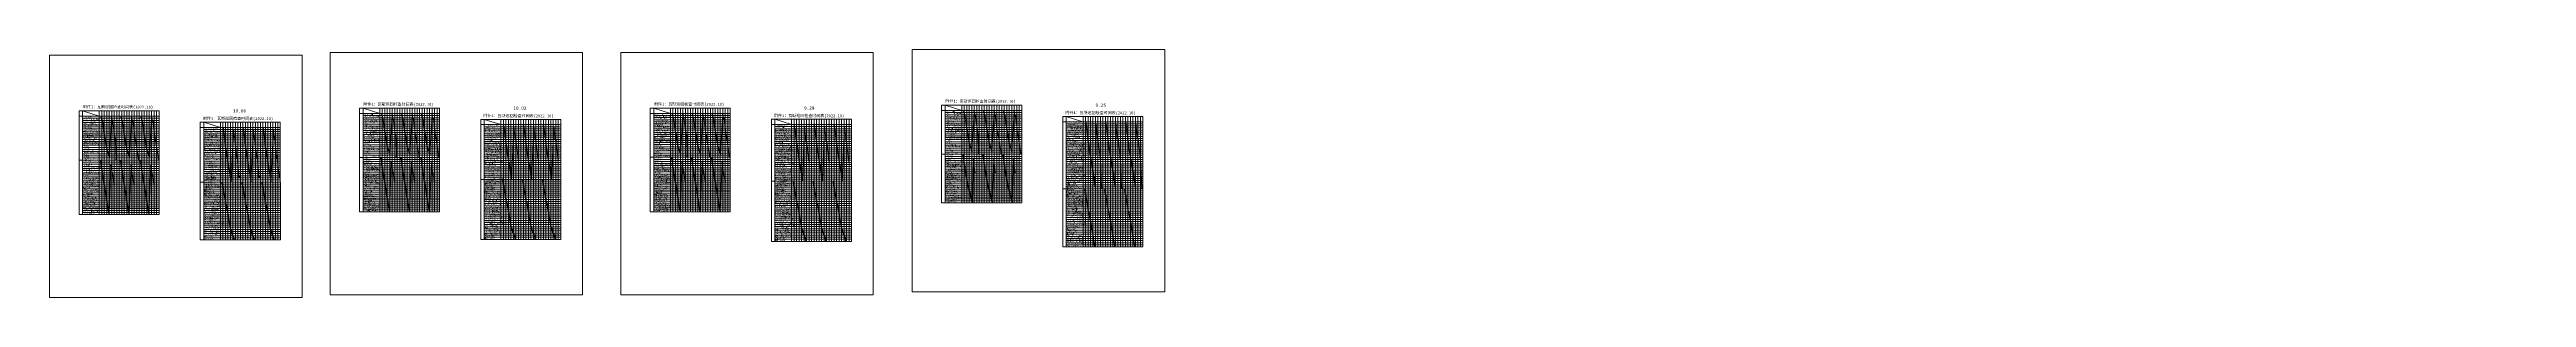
# Model space of a CAD drawing. Header units: inches. Extents: x -211412 to -11687, y -5 to 7052.
# Drawn here: x -211412 to -202721, y 6180 to 7052 of the extents above; entities outside this region: 1.
import ezdxf

# ---------------------------------------------------------------- set-up
doc = ezdxf.new("R2010")
doc.units = ezdxf.units.IN
doc.header["$MEASUREMENT"] = 0
doc.linetypes.add('CKSDHX1', pattern=[36, 30, -2, 0, -2, 0, -2])
doc.layers.get('0').update_dxf_attribs({"lineweight": 0})
doc.layers.add('通防巷道名称', color=7, linetype='CKSDHX1')

msp = doc.modelspace()

# ---------------------------------------------------------------- linework, layer by layer
at = {"color": 7}
for p, q in [((-211308.2, 6817.1), (-211308.2, 6835.6)), ((-211308.2, 6742.9), (-211308.2, 6817.1)), ((-211295.9, 6817.1), (-211295.9, 6835.6)), ((-211295.9, 6835.6), (-211237.3, 6817.1)), ((-211295.9, 6663), (-211295.9, 6817.1)), ((-211295.9, 6794.8), (-211027.2, 6794.8)), ((-211295.9, 6779.8), (-211027.2, 6779.8)), ((-211237.3, 6835.6), (-211237.3, 6663)), ((-211228.5, 6835.6), (-211228.5, 6663)), ((-211219.8, 6835.6), (-211219.8, 6663)), ((-211211, 6835.6), (-211211, 6663)), ((-211202.2, 6835.6), (-211202.2, 6663)), ((-211193.5, 6835.6), (-211193.5, 6663)), ((-211184.8, 6835.6), (-211184.8, 6663)), ((-211176, 6835.6), (-211176, 6663)), ((-211167.2, 6835.6), (-211167.2, 6663)), ((-211158.5, 6835.6), (-211158.5, 6663)), ((-211149.7, 6835.6), (-211149.7, 6663)), ((-211141, 6835.6), (-211141, 6663)), ((-211132.2, 6835.6), (-211132.2, 6663)), ((-211123.5, 6835.6), (-211123.5, 6663)), ((-211114.7, 6835.6), (-211114.7, 6663)), ((-211106, 6835.6), (-211106, 6663)), ((-211097.2, 6835.6), (-211097.2, 6663)), ((-211088.4, 6835.6), (-211088.4, 6663)), ((-211079.7, 6835.6), (-211079.7, 6663)), ((-211070.9, 6835.6), (-211070.9, 6663)), ((-211062.2, 6835.6), (-211062.2, 6663)), ((-211053.4, 6835.6), (-211053.4, 6663)), ((-211044.7, 6835.6), (-211044.7, 6663)), ((-211035.9, 6835.6), (-211035.9, 6663)), ((-211027.2, 6835.6), (-211027.2, 6817.1)), ((-211027.2, 6817.1), (-211027.2, 6714.8)), ((-210883, 6777.9), (-210883, 6796.4)), ((-210870.6, 6777.9), (-210870.6, 6796.4)), ((-210870.6, 6796.4), (-210812, 6777.9)), ((-210812, 6796.4), (-210812, 6777.9)), ((-210803.2, 6796.4), (-210803.2, 6777.9)), ((-210794.5, 6796.4), (-210794.5, 6777.9)), ((-210785.7, 6796.4), (-210785.7, 6777.9)), ((-210777, 6796.4), (-210777, 6777.9)), ((-210768.2, 6796.4), (-210768.2, 6777.9)), ((-210759.5, 6796.4), (-210759.5, 6777.9)), ((-210750.7, 6796.4), (-210750.7, 6777.9)), ((-210742, 6796.4), (-210742, 6777.9)), ((-210733.2, 6796.4), (-210733.2, 6777.9)), ((-210724.5, 6796.4), (-210724.5, 6777.9)), ((-210715.7, 6796.4), (-210715.7, 6777.9)), ((-210707, 6796.4), (-210707, 6777.9)), ((-210698.2, 6796.4), (-210698.2, 6777.9)), ((-210689.4, 6796.4), (-210689.4, 6777.9)), ((-210680.7, 6796.4), (-210680.7, 6777.9)), ((-210671.9, 6796.4), (-210671.9, 6777.9)), ((-210663.2, 6796.4), (-210663.2, 6777.9)), ((-210654.4, 6796.4), (-210654.4, 6777.9)), ((-210645.7, 6796.4), (-210645.7, 6777.9)), ((-210637, 6796.4), (-210637, 6777.9)), ((-210628.2, 6796.4), (-210628.2, 6777.9)), ((-210619.4, 6796.4), (-210619.4, 6777.9)), ((-210610.7, 6796.4), (-210610.7, 6777.9)), ((-210602, 6796.4), (-210602, 6777.9)), ((-210324.1, 6826.6), (-210324.1, 6845.2)), ((-210324.1, 6752.4), (-210324.1, 6826.6)), ((-210311.8, 6826.6), (-210311.8, 6845.2)), ((-210311.8, 6845.2), (-210253.2, 6826.6)), ((-210311.8, 6672.5), (-210311.8, 6826.6)), ((-210311.8, 6804.3), (-210043.1, 6804.3)), ((-210311.8, 6789.4), (-210043.2, 6789.4)), ((-210311.8, 6782), (-210043.2, 6782)), ((-210253.2, 6845.2), (-210253.2, 6672.5)), ((-210244.4, 6845.2), (-210244.4, 6672.5)), ((-210235.7, 6845.2), (-210235.7, 6672.5)), ((-210226.9, 6845.2), (-210226.9, 6672.5)), ((-210218.1, 6845.2), (-210218.1, 6672.5)), ((-210209.4, 6845.2), (-210209.4, 6672.5)), ((-210200.7, 6845.2), (-210200.7, 6672.5)), ((-210191.9, 6845.2), (-210191.9, 6672.5)), ((-210183.1, 6845.2), (-210183.1, 6672.5)), ((-210174.4, 6845.2), (-210174.4, 6672.5)), ((-210165.6, 6845.2), (-210165.6, 6672.5)), ((-210156.9, 6845.2), (-210156.9, 6672.5)), ((-210148.1, 6845.2), (-210148.1, 6672.5)), ((-210139.4, 6845.2), (-210139.4, 6672.5)), ((-210130.6, 6845.2), (-210130.6, 6672.5)), ((-210121.9, 6845.2), (-210121.9, 6672.5)), ((-210113.1, 6845.2), (-210113.1, 6672.5)), ((-210104.4, 6845.2), (-210104.4, 6672.5)), ((-210095.6, 6845.2), (-210095.6, 6672.5)), ((-210086.9, 6845.2), (-210086.9, 6672.5)), ((-210078.1, 6845.2), (-210078.1, 6672.5)), ((-210069.4, 6845.2), (-210069.4, 6672.5)), ((-210060.6, 6845.2), (-210060.6, 6672.5)), ((-210051.9, 6845.2), (-210051.9, 6672.5)), ((-210043.1, 6845.2), (-210043.1, 6826.6)), ((-210043.1, 6826.6), (-210043.1, 6724.3)), ((-209898.9, 6787.4), (-209898.9, 6805.9)), ((-209898.9, 6595.2), (-209898.9, 6787.4)), ((-209886.6, 6805.9), (-209827.9, 6787.4)), ((-209886.5, 6787.4), (-209886.5, 6805.9)), ((-209886.5, 6719.6), (-209886.5, 6787.4)), ((-209886.5, 6780), (-209617.9, 6780)), ((-209827.9, 6805.9), (-209827.9, 6787.4)), ((-209827.9, 6787.4), (-209827.9, 6595.2)), ((-209819.1, 6805.9), (-209819.1, 6787.4)), ((-209819.1, 6787.4), (-209819.1, 6595.2)), ((-209810.4, 6805.9), (-209810.4, 6787.4)), ((-209810.4, 6787.4), (-209810.4, 6595.2)), ((-209801.6, 6805.9), (-209801.6, 6787.4)), ((-209801.6, 6787.4), (-209801.6, 6595.2)), ((-209792.9, 6805.9), (-209792.9, 6787.4)), ((-209792.9, 6787.4), (-209792.9, 6595.2)), ((-209784.1, 6805.9), (-209784.1, 6787.4)), ((-209784.1, 6787.4), (-209784.1, 6595.2)), ((-209775.4, 6805.9), (-209775.4, 6787.4)), ((-209775.4, 6787.4), (-209775.4, 6595.2)), ((-209766.6, 6805.9), (-209766.6, 6787.4)), ((-209766.6, 6787.4), (-209766.6, 6595.2)), ((-209757.9, 6805.9), (-209757.9, 6787.4)), ((-209757.9, 6787.4), (-209757.9, 6595.2)), ((-209749.1, 6805.9), (-209749.1, 6787.4)), ((-209749.1, 6787.4), (-209749.1, 6595.2)), ((-209740.4, 6805.9), (-209740.4, 6787.4)), ((-209740.4, 6787.4), (-209740.4, 6595.2)), ((-209731.6, 6805.9), (-209731.6, 6787.4)), ((-209731.6, 6787.4), (-209731.6, 6595.2)), ((-209722.9, 6805.9), (-209722.9, 6787.4)), ((-209722.9, 6787.4), (-209722.9, 6595.2)), ((-209714.1, 6805.9), (-209714.1, 6787.4)), ((-209714.1, 6787.4), (-209714.1, 6595.2)), ((-209705.4, 6805.9), (-209705.4, 6787.4)), ((-209705.4, 6787.4), (-209705.4, 6595.2)), ((-209696.6, 6805.9), (-209696.6, 6787.4)), ((-209696.6, 6787.4), (-209696.6, 6595.2)), ((-209687.9, 6805.9), (-209687.9, 6787.4)), ((-209687.9, 6787.4), (-209687.9, 6595.2)), ((-209679.1, 6805.9), (-209679.1, 6787.4)), ((-209679.1, 6787.4), (-209679.1, 6595.2)), ((-209670.4, 6805.9), (-209670.4, 6787.4)), ((-209670.4, 6787.4), (-209670.4, 6595.2)), ((-209661.6, 6805.9), (-209661.6, 6787.4)), ((-209661.6, 6787.4), (-209661.6, 6595.2)), ((-209652.9, 6805.9), (-209652.9, 6787.4)), ((-209652.9, 6787.4), (-209652.9, 6595.2)), ((-209644.1, 6805.9), (-209644.1, 6787.4)), ((-209644.1, 6787.4), (-209644.1, 6595.2)), ((-209635.3, 6805.9), (-209635.3, 6787.4)), ((-209635.3, 6787.4), (-209635.3, 6595.2)), ((-209626.6, 6805.9), (-209626.6, 6787.4)), ((-209626.6, 6787.4), (-209626.6, 6595.2)), ((-209617.9, 6805.9), (-209617.9, 6787.4)), ((-209617.9, 6787.4), (-209617.9, 6595.2)), ((-209304.3, 6827), (-209304.3, 6845.5)), ((-209304.3, 6752.8), (-209304.3, 6827)), ((-209291.9, 6827), (-209291.9, 6845.5)), ((-209291.9, 6845.5), (-209233.3, 6827)), ((-209291.9, 6672.9), (-209291.9, 6827)), ((-209291.9, 6804.7), (-209023.2, 6804.7)), ((-209291.9, 6789.8), (-209023.3, 6789.8)), ((-209291.9, 6782.4), (-209023.3, 6782.4)), ((-209233.3, 6845.5), (-209233.3, 6672.9)), ((-209224.5, 6845.5), (-209224.5, 6672.9)), ((-209215.8, 6845.5), (-209215.8, 6672.9)), ((-209207, 6845.5), (-209207, 6672.9)), ((-209198.3, 6845.5), (-209198.3, 6672.9)), ((-209189.5, 6845.5), (-209189.5, 6672.9)), ((-209180.8, 6845.5), (-209180.8, 6672.9)), ((-209172, 6845.5), (-209172, 6672.9)), ((-209163.3, 6845.5), (-209163.3, 6672.9)), ((-209154.5, 6845.5), (-209154.5, 6672.9)), ((-209145.8, 6845.5), (-209145.8, 6672.9)), ((-209137, 6845.5), (-209137, 6672.9)), ((-209128.2, 6845.5), (-209128.2, 6672.9)), ((-209119.5, 6845.5), (-209119.5, 6672.9)), ((-209110.7, 6845.5), (-209110.7, 6672.9)), ((-209102, 6845.5), (-209102, 6672.9)), ((-209093.2, 6845.5), (-209093.2, 6672.9)), ((-209084.5, 6845.5), (-209084.5, 6672.9)), ((-209075.7, 6845.5), (-209075.7, 6672.9)), ((-209067, 6845.5), (-209067, 6672.9)), ((-209058.3, 6845.5), (-209058.3, 6672.9)), ((-209049.5, 6845.5), (-209049.5, 6672.9)), ((-209040.7, 6845.5), (-209040.7, 6672.9)), ((-209032, 6845.5), (-209032, 6672.9)), ((-209023.2, 6845.5), (-209023.2, 6827)), ((-209023.2, 6827), (-209023.2, 6724.7)), ((-208879, 6787.8), (-208879, 6806.3)), ((-208879, 6588.2), (-208879, 6787.8)), ((-208866.7, 6787.8), (-208866.7, 6806.3)), ((-208866.7, 6806.3), (-208808.1, 6787.8)), ((-208866.7, 6720), (-208866.7, 6787.8)), ((-208866.7, 6780.4), (-208598, 6780.4)), ((-208808, 6806.3), (-208808, 6787.8)), ((-208808, 6787.8), (-208808, 6588.2)), ((-208799.3, 6806.3), (-208799.3, 6787.8)), ((-208799.3, 6787.8), (-208799.3, 6588.2)), ((-208790.5, 6806.3), (-208790.5, 6787.8)), ((-208790.5, 6787.8), (-208790.5, 6588.2)), ((-208781.8, 6806.3), (-208781.8, 6787.8)), ((-208781.8, 6787.8), (-208781.8, 6588.2)), ((-208773, 6806.3), (-208773, 6787.8)), ((-208773, 6787.8), (-208773, 6588.2)), ((-208764.3, 6806.3), (-208764.3, 6787.8)), ((-208764.3, 6787.8), (-208764.3, 6588.2)), ((-208755.5, 6806.3), (-208755.5, 6787.8)), ((-208755.5, 6787.8), (-208755.5, 6588.2)), ((-208746.7, 6806.3), (-208746.7, 6787.8)), ((-208746.7, 6787.8), (-208746.7, 6588.2)), ((-208738, 6806.3), (-208738, 6787.8)), ((-208738, 6787.8), (-208738, 6588.2)), ((-208729.2, 6806.3), (-208729.2, 6787.8)), ((-208729.2, 6787.8), (-208729.2, 6588.2)), ((-208720.5, 6806.3), (-208720.5, 6787.8)), ((-208720.5, 6787.8), (-208720.5, 6588.2)), ((-208711.7, 6806.3), (-208711.7, 6787.8)), ((-208711.7, 6787.8), (-208711.7, 6588.2)), ((-208703, 6806.3), (-208703, 6787.8)), ((-208703, 6787.8), (-208703, 6588.2)), ((-208694.2, 6806.3), (-208694.2, 6787.8)), ((-208694.2, 6787.8), (-208694.2, 6588.2)), ((-208685.5, 6806.3), (-208685.5, 6787.8)), ((-208685.5, 6787.8), (-208685.5, 6588.2)), ((-208676.7, 6806.3), (-208676.7, 6787.8)), ((-208676.7, 6787.8), (-208676.7, 6588.2)), ((-208668, 6806.3), (-208668, 6787.8)), ((-208668, 6787.8), (-208668, 6588.2)), ((-208659.2, 6806.3), (-208659.2, 6787.8)), ((-208659.2, 6787.8), (-208659.2, 6588.2)), ((-208650.5, 6806.3), (-208650.5, 6787.8)), ((-208650.5, 6787.8), (-208650.5, 6588.2)), ((-208641.7, 6806.3), (-208641.7, 6787.8)), ((-208641.7, 6787.8), (-208641.7, 6588.2)), ((-208633, 6806.3), (-208633, 6787.8)), ((-208633, 6787.8), (-208633, 6588.2)), ((-208624.2, 6806.3), (-208624.2, 6787.8)), ((-208624.2, 6787.8), (-208624.2, 6588.2)), ((-208615.5, 6806.3), (-208615.5, 6787.8)), ((-208615.5, 6787.8), (-208615.5, 6588.2)), ((-208606.7, 6806.3), (-208606.7, 6787.8)), ((-208606.7, 6787.8), (-208606.7, 6588.2)), ((-208598, 6806.3), (-208598, 6787.8)), ((-208598, 6787.8), (-208598, 6588.2)), ((-208281.8, 6837.2), (-208281.8, 6855.7)), ((-208281.8, 6762.9), (-208281.8, 6837.2)), ((-208269.5, 6837.2), (-208269.5, 6855.7)), ((-208269.5, 6855.7), (-208210.9, 6837.2)), ((-208269.5, 6683.1), (-208269.5, 6837.2)), ((-208269.5, 6814.8), (-208000.8, 6814.8)), ((-208269.5, 6799.9), (-208000.9, 6799.9)), ((-208269.5, 6792.5), (-208000.9, 6792.5)), ((-208269.5, 6785.1), (-208000.9, 6785.1)), ((-208210.9, 6855.7), (-208210.9, 6683.1)), ((-208202.1, 6855.7), (-208202.1, 6683.1)), ((-208193.4, 6855.7), (-208193.4, 6683.1)), ((-208184.6, 6855.7), (-208184.6, 6683.1)), ((-208175.9, 6855.7), (-208175.9, 6683.1)), ((-208167.1, 6855.7), (-208167.1, 6683.1)), ((-208158.4, 6855.7), (-208158.4, 6683.1)), ((-208149.6, 6855.7), (-208149.6, 6683.1)), ((-208140.8, 6855.7), (-208140.8, 6683.1)), ((-208132.1, 6855.7), (-208132.1, 6683.1)), ((-208123.3, 6855.7), (-208123.3, 6683.1)), ((-208114.6, 6855.7), (-208114.6, 6683.1)), ((-208105.8, 6855.7), (-208105.8, 6683.1)), ((-208097.1, 6855.7), (-208097.1, 6683.1)), ((-208088.3, 6855.7), (-208088.3, 6683.1)), ((-208079.6, 6855.7), (-208079.6, 6683.1)), ((-208070.8, 6855.7), (-208070.8, 6683.1)), ((-208062.1, 6855.7), (-208062.1, 6683.1)), ((-208053.3, 6855.7), (-208053.3, 6683.1)), ((-208044.6, 6855.7), (-208044.6, 6683.1)), ((-208035.8, 6855.7), (-208035.8, 6683.1)), ((-208027.1, 6855.7), (-208027.1, 6683.1)), ((-208018.3, 6855.7), (-208018.3, 6683.1)), ((-208009.6, 6855.7), (-208009.6, 6683.1)), ((-208000.8, 6855.7), (-208000.8, 6837.2)), ((-208000.8, 6837.2), (-208000.8, 6734.9)), ((-207856.6, 6797.9), (-207856.6, 6816.4)), ((-207856.6, 6561.4), (-207856.6, 6797.9)), ((-207844.3, 6797.9), (-207844.3, 6816.4)), ((-207844.3, 6816.4), (-207785.7, 6797.9)), ((-207844.3, 6730.1), (-207844.3, 6797.9)), ((-207844.3, 6790.5), (-207575.6, 6790.5)), ((-207844.3, 6783.1), (-207575.6, 6783.1)), ((-207785.6, 6816.4), (-207785.6, 6797.9)), ((-207785.6, 6797.9), (-207785.6, 6561.4)), ((-207776.9, 6816.4), (-207776.9, 6797.9)), ((-207776.9, 6797.9), (-207776.9, 6561.4)), ((-207768.1, 6816.4), (-207768.1, 6797.9)), ((-207768.1, 6797.9), (-207768.1, 6561.4)), ((-207759.3, 6816.4), (-207759.3, 6797.9)), ((-207759.3, 6797.9), (-207759.3, 6561.4)), ((-207750.6, 6816.4), (-207750.6, 6797.9)), ((-207750.6, 6797.9), (-207750.6, 6561.4)), ((-207741.8, 6816.4), (-207741.8, 6797.9)), ((-207741.8, 6797.9), (-207741.8, 6561.4)), ((-207733.1, 6816.4), (-207733.1, 6797.9)), ((-207733.1, 6797.9), (-207733.1, 6561.4)), ((-207724.3, 6816.4), (-207724.3, 6797.9)), ((-207724.3, 6797.9), (-207724.3, 6561.4)), ((-207715.6, 6816.4), (-207715.6, 6797.9)), ((-207715.6, 6797.9), (-207715.6, 6561.4)), ((-207706.8, 6816.4), (-207706.8, 6797.9)), ((-207706.8, 6797.9), (-207706.8, 6561.4)), ((-207698.1, 6816.4), (-207698.1, 6797.9)), ((-207698.1, 6797.9), (-207698.1, 6561.4)), ((-207689.3, 6816.4), (-207689.3, 6797.9)), ((-207689.3, 6797.9), (-207689.3, 6561.4)), ((-207680.6, 6816.4), (-207680.6, 6797.9)), ((-207680.6, 6797.9), (-207680.6, 6561.4)), ((-207671.8, 6816.4), (-207671.8, 6797.9)), ((-207671.8, 6797.9), (-207671.8, 6561.4)), ((-207663.1, 6816.4), (-207663.1, 6797.9)), ((-207663.1, 6797.9), (-207663.1, 6561.4)), ((-207654.3, 6816.4), (-207654.3, 6797.9)), ((-207654.3, 6797.9), (-207654.3, 6561.4)), ((-207645.6, 6816.4), (-207645.6, 6797.9)), ((-207645.6, 6797.9), (-207645.6, 6561.4)), ((-207636.8, 6816.4), (-207636.8, 6797.9)), ((-207636.8, 6797.9), (-207636.8, 6561.4)), ((-207628.1, 6816.4), (-207628.1, 6797.9)), ((-207628.1, 6797.9), (-207628.1, 6561.4)), ((-207619.3, 6816.4), (-207619.3, 6797.9)), ((-207619.3, 6797.9), (-207619.3, 6561.4)), ((-207610.6, 6816.4), (-207610.6, 6797.9)), ((-207610.6, 6797.9), (-207610.6, 6561.4)), ((-207601.8, 6816.4), (-207601.8, 6797.9)), ((-207601.8, 6797.9), (-207601.8, 6561.4)), ((-207593.1, 6816.4), (-207593.1, 6797.9)), ((-207593.1, 6797.9), (-207593.1, 6561.4)), ((-207584.3, 6816.4), (-207584.3, 6797.9)), ((-207584.3, 6797.9), (-207584.3, 6561.4)), ((-207575.6, 6816.4), (-207575.6, 6797.9)), ((-207575.6, 6797.9), (-207575.6, 6561.4)), ((-211308.2, 6714.8), (-211308.2, 6742.9)), ((-211308.2, 6663), (-211308.2, 6714.8)), ((-211296, 6735.5), (-211027.3, 6735.5)), ((-211296, 6728.1), (-211027.3, 6728.1)), ((-211296, 6722.2), (-211027.3, 6722.2)), ((-211296, 6714.8), (-211027.2, 6714.8)), ((-211295.9, 6772.4), (-211027.2, 6772.4)), ((-211295.9, 6765), (-211027.2, 6765)), ((-211295.9, 6757.6), (-211027.2, 6757.6)), ((-211295.9, 6750.2), (-211027.2, 6750.2)), ((-211295.9, 6742.9), (-211027.2, 6742.9)), ((-211295.9, 6714.8), (-211027.2, 6714.8)), ((-211295.9, 6707.4), (-211027.2, 6707.4)), ((-211295.9, 6700), (-211027.2, 6700)), ((-211295.9, 6692.6), (-211027.2, 6692.6)), ((-211027.2, 6714.8), (-211027.2, 6663)), ((-210883, 6585.6), (-210883, 6777.9)), ((-210870.6, 6710.1), (-210870.6, 6777.9)), ((-210870.6, 6770.5), (-210602, 6770.5)), ((-210870.6, 6763.1), (-210602, 6763.1)), ((-210870.6, 6755.7), (-210602, 6755.7)), ((-210870.6, 6748.3), (-210602, 6748.3)), ((-210870.6, 6740.9), (-210602, 6740.9)), ((-210870.6, 6733.5), (-210602, 6733.5)), ((-210870.6, 6726.1), (-210602, 6726.1)), ((-210870.6, 6585.6), (-210870.6, 6719.1)), ((-210870.6, 6718.7), (-210602, 6718.7)), ((-210870.6, 6718.7), (-210602, 6718.7)), ((-210870.6, 6711.3), (-210602, 6711.3)), ((-210870.6, 6703.9), (-210602, 6703.9)), ((-210870.6, 6703.9), (-210601.9, 6703.9)), ((-210870.6, 6696.5), (-210602, 6696.5)), ((-210812, 6777.9), (-210812, 6585.6)), ((-210812, 6711.8), (-210812, 6585.6)), ((-210803.2, 6777.9), (-210803.2, 6585.6)), ((-210794.5, 6777.9), (-210794.5, 6585.6)), ((-210785.7, 6777.9), (-210785.7, 6585.6)), ((-210777, 6777.9), (-210777, 6585.6)), ((-210768.2, 6777.9), (-210768.2, 6585.6)), ((-210759.5, 6777.9), (-210759.5, 6585.6)), ((-210750.7, 6777.9), (-210750.7, 6585.6)), ((-210742, 6777.9), (-210742, 6585.6)), ((-210733.2, 6777.9), (-210733.2, 6585.6)), ((-210724.5, 6777.9), (-210724.5, 6585.6)), ((-210715.7, 6777.9), (-210715.7, 6585.6)), ((-210707, 6777.9), (-210707, 6585.6)), ((-210698.2, 6777.9), (-210698.2, 6585.6)), ((-210689.4, 6777.9), (-210689.4, 6585.6)), ((-210680.7, 6777.9), (-210680.7, 6585.6)), ((-210671.9, 6777.9), (-210671.9, 6585.6)), ((-210663.2, 6777.9), (-210663.2, 6585.6)), ((-210654.4, 6777.9), (-210654.4, 6585.6)), ((-210645.7, 6777.9), (-210645.7, 6585.6)), ((-210637, 6777.9), (-210637, 6585.6)), ((-210628.2, 6777.9), (-210628.2, 6585.6)), ((-210619.4, 6777.9), (-210619.4, 6585.6)), ((-210610.7, 6777.9), (-210610.7, 6585.6)), ((-210602, 6777.9), (-210602, 6585.6)), ((-210324.1, 6724.3), (-210324.1, 6752.4)), ((-210324.1, 6672.5), (-210324.1, 6724.3)), ((-210311.9, 6745), (-210043.3, 6745)), ((-210311.9, 6737.6), (-210043.3, 6737.6)), ((-210311.9, 6731.7), (-210043.3, 6731.7)), ((-210311.9, 6724.3), (-210043.1, 6724.3)), ((-210311.8, 6774.6), (-210043.2, 6774.6)), ((-210311.8, 6767.2), (-210043.2, 6767.2)), ((-210311.8, 6759.8), (-210043.2, 6759.8)), ((-210311.8, 6752.4), (-210043.2, 6752.4)), ((-210311.8, 6724.3), (-210043.1, 6724.3)), ((-210311.8, 6716.9), (-210043.1, 6716.9)), ((-210311.8, 6709.5), (-210043.1, 6709.5)), ((-210311.8, 6702.1), (-210043.1, 6702.1)), ((-210311.8, 6694.7), (-210043.1, 6694.7)), ((-210043.1, 6724.3), (-210043.1, 6672.5)), ((-209886.5, 6772.6), (-209617.9, 6772.6)), ((-209886.5, 6765.2), (-209617.9, 6765.2)), ((-209886.5, 6757.8), (-209617.9, 6757.8)), ((-209886.5, 6750.4), (-209617.9, 6750.4)), ((-209886.5, 6743), (-209617.9, 6743)), ((-209886.5, 6735.6), (-209617.9, 6735.6)), ((-209886.5, 6595.2), (-209886.5, 6728.7)), ((-209886.5, 6728.2), (-209617.9, 6728.2)), ((-209886.5, 6728.2), (-209617.9, 6728.2)), ((-209886.5, 6720.8), (-209617.9, 6720.8)), ((-209886.5, 6713.4), (-209617.9, 6713.4)), ((-209886.5, 6713.4), (-209617.8, 6713.4)), ((-209886.5, 6706), (-209617.9, 6706)), ((-209886.5, 6698.7), (-209617.8, 6698.7)), ((-209827.9, 6721.3), (-209827.9, 6595.2)), ((-209304.3, 6724.7), (-209304.3, 6752.8)), ((-209304.3, 6672.9), (-209304.3, 6724.7)), ((-209292, 6745.4), (-209023.4, 6745.4)), ((-209292, 6738), (-209023.4, 6738)), ((-209292, 6732.1), (-209023.4, 6732.1)), ((-209292, 6724.7), (-209023.2, 6724.7)), ((-209291.9, 6775), (-209023.3, 6775)), ((-209291.9, 6767.6), (-209023.3, 6767.6)), ((-209291.9, 6760.2), (-209023.3, 6760.2)), ((-209291.9, 6752.8), (-209023.3, 6752.8)), ((-209291.9, 6724.7), (-209023.2, 6724.7)), ((-209291.9, 6717.3), (-209023.2, 6717.3)), ((-209291.9, 6709.9), (-209023.2, 6709.9)), ((-209291.9, 6702.5), (-209023.2, 6702.5)), ((-209291.9, 6695.1), (-209023.2, 6695.1)), ((-209023.2, 6724.7), (-209023.2, 6672.9)), ((-208866.7, 6773), (-208598, 6773)), ((-208866.7, 6765.6), (-208598, 6765.6)), ((-208866.7, 6758.2), (-208598, 6758.2)), ((-208866.7, 6750.8), (-208598, 6750.8)), ((-208866.7, 6743.4), (-208598, 6743.4)), ((-208866.7, 6736), (-208598, 6736)), ((-208866.7, 6728.6), (-208598, 6728.6)), ((-208866.7, 6728.6), (-208598, 6728.6)), ((-208866.7, 6721.2), (-208598, 6721.2)), ((-208866.6, 6588.2), (-208866.6, 6729.1)), ((-208866.6, 6713.8), (-208598, 6713.8)), ((-208866.6, 6713.8), (-208598, 6713.8)), ((-208866.6, 6706.4), (-208598, 6706.4)), ((-208866.6, 6699), (-208598, 6699)), ((-208808, 6721.7), (-208808, 6588.2)), ((-208281.8, 6734.9), (-208281.8, 6762.9)), ((-208281.8, 6683.1), (-208281.8, 6734.9)), ((-208269.6, 6755.5), (-208001, 6755.5)), ((-208269.6, 6748.1), (-208001, 6748.1)), ((-208269.6, 6742.3), (-208001, 6742.3)), ((-208269.6, 6734.9), (-208000.8, 6734.9)), ((-208269.5, 6777.7), (-208000.9, 6777.7)), ((-208269.5, 6770.3), (-208000.9, 6770.3)), ((-208269.5, 6762.9), (-208000.9, 6762.9)), ((-208269.5, 6734.9), (-208000.8, 6734.9)), ((-208269.5, 6727.5), (-208000.8, 6727.5)), ((-208269.5, 6720.1), (-208000.8, 6720.1)), ((-208269.5, 6712.7), (-208000.8, 6712.7)), ((-208269.5, 6705.3), (-208000.8, 6705.3)), ((-208269.5, 6697.9), (-208000.8, 6697.9)), ((-208000.8, 6734.9), (-208000.8, 6683.1)), ((-207844.3, 6775.7), (-207575.6, 6775.7)), ((-207844.3, 6768.3), (-207575.6, 6768.3)), ((-207844.3, 6761), (-207575.6, 6761)), ((-207844.3, 6753.6), (-207575.6, 6753.6)), ((-207844.3, 6746.2), (-207575.6, 6746.2)), ((-207844.3, 6738.8), (-207575.6, 6738.8)), ((-207844.3, 6738.8), (-207575.6, 6738.8)), ((-207844.3, 6731.4), (-207575.6, 6731.4)), ((-207844.2, 6561.4), (-207844.2, 6739.2)), ((-207844.2, 6724), (-207575.6, 6724)), ((-207844.2, 6724), (-207575.5, 6724)), ((-207844.2, 6716.6), (-207575.6, 6716.6)), ((-207844.2, 6709.2), (-207575.5, 6709.2)), ((-207844.2, 6701.8), (-207575.6, 6701.8)), ((-207844.2, 6694.4), (-207575.5, 6694.4)), ((-207785.6, 6731.8), (-207785.6, 6561.4)), ((-211308.2, 6471.3), (-211308.2, 6663)), ((-211308.2, 6663), (-211027.2, 6663)), ((-211295.9, 6685.2), (-211027.2, 6685.2)), ((-211295.9, 6677.8), (-211027.2, 6677.8)), ((-211295.9, 6670.4), (-211027.2, 6670.4)), ((-211295.9, 6471.3), (-211295.9, 6663)), ((-211295.9, 6655.6), (-211027.2, 6655.6)), ((-211295.9, 6648.2), (-211027.2, 6648.2)), ((-211295.9, 6640.8), (-211027.2, 6640.8)), ((-211295.9, 6633.4), (-211027.2, 6633.4)), ((-211295.9, 6626), (-211027.2, 6626)), ((-211295.9, 6618.6), (-211027.2, 6618.6)), ((-211295.9, 6611.2), (-211027.2, 6611.2)), ((-211237.3, 6663), (-211237.3, 6471.3)), ((-211228.5, 6663), (-211228.5, 6471.3)), ((-211219.8, 6663), (-211219.8, 6471.3)), ((-211211, 6663), (-211211, 6471.3)), ((-211202.2, 6663), (-211202.2, 6471.3)), ((-211193.5, 6663), (-211193.5, 6471.3)), ((-211184.8, 6663), (-211184.8, 6471.3)), ((-211176, 6663), (-211176, 6471.3)), ((-211167.2, 6663), (-211167.2, 6471.3)), ((-211158.5, 6663), (-211158.5, 6471.3)), ((-211149.7, 6663), (-211149.7, 6471.3)), ((-211141, 6663), (-211141, 6471.3)), ((-211132.2, 6663), (-211132.2, 6471.3)), ((-211123.5, 6663), (-211123.5, 6471.3)), ((-211114.7, 6663), (-211114.7, 6471.3)), ((-211106, 6663), (-211106, 6471.3)), ((-211097.2, 6663), (-211097.2, 6471.3)), ((-211088.4, 6663), (-211088.4, 6471.3)), ((-211079.7, 6663), (-211079.7, 6471.3)), ((-211070.9, 6663), (-211070.9, 6471.3)), ((-211062.2, 6663), (-211062.2, 6471.3)), ((-211053.4, 6663), (-211053.4, 6471.3)), ((-211044.7, 6663), (-211044.7, 6471.3)), ((-211035.9, 6663), (-211035.9, 6471.3)), ((-211027.2, 6663), (-211027.2, 6471.3)), ((-210870.6, 6689.1), (-210601.9, 6689.1)), ((-210870.6, 6681.7), (-210602, 6681.7)), ((-210870.6, 6674.3), (-210601.9, 6674.3)), ((-210870.6, 6667), (-210602, 6667)), ((-210870.6, 6659.6), (-210601.9, 6659.6)), ((-210870.6, 6652.2), (-210602, 6652.2)), ((-210870.6, 6644.8), (-210601.9, 6644.8)), ((-210870.6, 6637.4), (-210602, 6637.4)), ((-210870.6, 6630), (-210601.9, 6630)), ((-210870.6, 6622.6), (-210602, 6622.6)), ((-210870.6, 6615.2), (-210601.9, 6615.2)), ((-210870.6, 6607.8), (-210602, 6607.8)), ((-210324.1, 6480.9), (-210324.1, 6672.5)), ((-210324.1, 6672.5), (-210043.1, 6672.5)), ((-210324.1, 6480.9), (-210324.1, 6606)), ((-210311.8, 6687.3), (-210043.1, 6687.3)), ((-210311.8, 6679.9), (-210043.1, 6679.9)), ((-210311.8, 6480.9), (-210311.8, 6672.5)), ((-210311.8, 6665.1), (-210043.1, 6665.1)), ((-210311.8, 6657.8), (-210043.1, 6657.8)), ((-210311.8, 6650.4), (-210043.1, 6650.4)), ((-210311.8, 6643), (-210043.1, 6643)), ((-210311.8, 6635.6), (-210043.1, 6635.6)), ((-210311.8, 6628.2), (-210043.1, 6628.2)), ((-210311.8, 6620.8), (-210043.1, 6620.8)), ((-210311.8, 6613.4), (-210043.1, 6613.4)), ((-210311.8, 6606), (-210043.1, 6606)), ((-210253.2, 6672.5), (-210253.2, 6480.9)), ((-210244.4, 6672.5), (-210244.4, 6480.9)), ((-210244.4, 6606), (-210244.4, 6480.9)), ((-210235.7, 6672.5), (-210235.7, 6480.9)), ((-210226.9, 6672.5), (-210226.9, 6480.9)), ((-210226.9, 6606), (-210226.9, 6480.9)), ((-210218.1, 6672.5), (-210218.1, 6480.9)), ((-210218.1, 6606), (-210218.1, 6480.9)), ((-210209.4, 6672.5), (-210209.4, 6480.9)), ((-210209.4, 6606), (-210209.4, 6480.9)), ((-210200.7, 6672.5), (-210200.7, 6480.9)), ((-210200.6, 6606), (-210200.6, 6480.9)), ((-210191.9, 6672.5), (-210191.9, 6480.9)), ((-210191.9, 6606), (-210191.9, 6480.9)), ((-210183.1, 6672.5), (-210183.1, 6480.9)), ((-210183.1, 6606), (-210183.1, 6480.9)), ((-210174.4, 6672.5), (-210174.4, 6480.9)), ((-210165.6, 6672.5), (-210165.6, 6480.9)), ((-210156.9, 6672.5), (-210156.9, 6480.9)), ((-210148.1, 6672.5), (-210148.1, 6480.9)), ((-210139.4, 6672.5), (-210139.4, 6480.9)), ((-210130.6, 6672.5), (-210130.6, 6480.9)), ((-210121.9, 6672.5), (-210121.9, 6480.9)), ((-210113.1, 6672.5), (-210113.1, 6480.9)), ((-210104.4, 6672.5), (-210104.4, 6480.9)), ((-210095.6, 6672.5), (-210095.6, 6480.9)), ((-210086.9, 6672.5), (-210086.9, 6480.9)), ((-210078.1, 6672.5), (-210078.1, 6480.9)), ((-210069.4, 6672.5), (-210069.4, 6480.9)), ((-210060.6, 6672.5), (-210060.6, 6480.9)), ((-210051.9, 6672.5), (-210051.9, 6480.9)), ((-210043.1, 6672.5), (-210043.1, 6480.9)), ((-209886.5, 6691.3), (-209617.9, 6691.3)), ((-209886.5, 6683.9), (-209617.8, 6683.9)), ((-209886.5, 6676.5), (-209617.9, 6676.5)), ((-209886.5, 6669.1), (-209617.8, 6669.1)), ((-209886.5, 6661.7), (-209617.9, 6661.7)), ((-209886.5, 6654.3), (-209617.8, 6654.3)), ((-209886.5, 6646.9), (-209617.9, 6646.9)), ((-209886.5, 6639.5), (-209617.8, 6639.5)), ((-209886.5, 6632.1), (-209617.9, 6632.1)), ((-209886.5, 6624.7), (-209617.8, 6624.7)), ((-209886.5, 6617.4), (-209617.9, 6617.4)), ((-209886.5, 6610), (-209617.8, 6610)), ((-209304.3, 6481.3), (-209304.3, 6672.9)), ((-209304.3, 6672.9), (-209023.2, 6672.9)), ((-209304.3, 6481.3), (-209304.3, 6606.4)), ((-209291.9, 6687.7), (-209023.2, 6687.7)), ((-209291.9, 6680.3), (-209023.2, 6680.3)), ((-209291.9, 6481.3), (-209291.9, 6672.9)), ((-209291.9, 6665.5), (-209023.2, 6665.5)), ((-209291.9, 6658.1), (-209023.2, 6658.1)), ((-209291.9, 6650.7), (-209023.2, 6650.7)), ((-209291.9, 6643.3), (-209023.2, 6643.3)), ((-209291.9, 6635.9), (-209023.2, 6635.9)), ((-209291.9, 6628.5), (-209023.2, 6628.5)), ((-209291.9, 6621.1), (-209023.2, 6621.1)), ((-209291.9, 6613.8), (-209023.2, 6613.8)), ((-209291.9, 6606.4), (-209023.2, 6606.4)), ((-209233.3, 6672.9), (-209233.3, 6481.3)), ((-209224.5, 6672.9), (-209224.5, 6481.3)), ((-209224.5, 6606.4), (-209224.5, 6481.3)), ((-209215.8, 6672.9), (-209215.8, 6481.3)), ((-209207, 6672.9), (-209207, 6481.3)), ((-209207, 6606.4), (-209207, 6481.3)), ((-209198.3, 6672.9), (-209198.3, 6481.3)), ((-209198.3, 6606.4), (-209198.3, 6481.3)), ((-209189.5, 6672.9), (-209189.5, 6481.3)), ((-209189.5, 6606.4), (-209189.5, 6481.3)), ((-209180.8, 6672.9), (-209180.8, 6481.3)), ((-209180.8, 6606.4), (-209180.8, 6481.3)), ((-209172, 6672.9), (-209172, 6481.3)), ((-209172, 6606.4), (-209172, 6481.3)), ((-209163.3, 6672.9), (-209163.3, 6481.3)), ((-209163.3, 6606.4), (-209163.3, 6481.3)), ((-209154.5, 6672.9), (-209154.5, 6481.3)), ((-209145.8, 6672.9), (-209145.8, 6481.3)), ((-209137, 6672.9), (-209137, 6481.3)), ((-209128.2, 6672.9), (-209128.2, 6481.3)), ((-209119.5, 6672.9), (-209119.5, 6481.3)), ((-209110.7, 6672.9), (-209110.7, 6481.3)), ((-209102, 6672.9), (-209102, 6481.3)), ((-209093.2, 6672.9), (-209093.2, 6481.3)), ((-209084.5, 6672.9), (-209084.5, 6481.3)), ((-209075.7, 6672.9), (-209075.7, 6481.3)), ((-209067, 6672.9), (-209067, 6481.3)), ((-209058.3, 6672.9), (-209058.3, 6481.3)), ((-209049.5, 6672.9), (-209049.5, 6481.3)), ((-209040.7, 6672.9), (-209040.7, 6481.3)), ((-209032, 6672.9), (-209032, 6481.3)), ((-209023.2, 6672.9), (-209023.2, 6481.3)), ((-208866.6, 6691.6), (-208598, 6691.6)), ((-208866.6, 6684.3), (-208598, 6684.3)), ((-208866.6, 6676.9), (-208598, 6676.9)), ((-208866.6, 6669.5), (-208598, 6669.5)), ((-208866.6, 6662.1), (-208598, 6662.1)), ((-208866.6, 6654.7), (-208598, 6654.7)), ((-208866.6, 6647.3), (-208598, 6647.3)), ((-208866.6, 6639.9), (-208598, 6639.9)), ((-208866.6, 6632.5), (-208598, 6632.5)), ((-208866.6, 6625.1), (-208598, 6625.1)), ((-208866.6, 6617.7), (-208598, 6617.7)), ((-208866.6, 6610.3), (-208598, 6610.3)), ((-208281.8, 6512.3), (-208281.8, 6683.1)), ((-208281.8, 6683.1), (-208000.8, 6683.1)), ((-208281.8, 6512.3), (-208281.8, 6616.5)), ((-208269.5, 6690.5), (-208000.8, 6690.5)), ((-208269.5, 6512.3), (-208269.5, 6683.1)), ((-208269.5, 6675.7), (-208000.8, 6675.7)), ((-208269.5, 6668.3), (-208000.8, 6668.3)), ((-208269.5, 6660.9), (-208000.8, 6660.9)), ((-208269.5, 6653.5), (-208000.8, 6653.5)), ((-208269.5, 6646.1), (-208000.8, 6646.1)), ((-208269.5, 6638.7), (-208000.8, 6638.7)), ((-208269.5, 6631.3), (-208000.8, 6631.3)), ((-208269.5, 6623.9), (-208000.8, 6623.9)), ((-208269.5, 6616.5), (-208000.8, 6616.5)), ((-208269.5, 6609.6), (-208000.8, 6609.6)), ((-208210.9, 6683.1), (-208210.9, 6512.3)), ((-208202.1, 6683.1), (-208202.1, 6512.3)), ((-208202.1, 6616.5), (-208202.1, 6512.3)), ((-208193.4, 6683.1), (-208193.4, 6512.3)), ((-208184.6, 6683.1), (-208184.6, 6512.3)), ((-208184.6, 6616.5), (-208184.6, 6512.3)), ((-208175.9, 6683.1), (-208175.9, 6512.3)), ((-208175.9, 6616.5), (-208175.9, 6512.3)), ((-208167.1, 6683.1), (-208167.1, 6512.3)), ((-208167.1, 6616.5), (-208167.1, 6512.3)), ((-208158.4, 6683.1), (-208158.4, 6512.3)), ((-208158.3, 6616.5), (-208158.3, 6512.3)), ((-208149.6, 6683.1), (-208149.6, 6512.3)), ((-208149.6, 6616.5), (-208149.6, 6512.3)), ((-208140.8, 6683.1), (-208140.8, 6512.3)), ((-208140.8, 6616.5), (-208140.8, 6512.3)), ((-208132.1, 6683.1), (-208132.1, 6512.3)), ((-208123.3, 6683.1), (-208123.3, 6512.3)), ((-208114.6, 6683.1), (-208114.6, 6512.3)), ((-208105.8, 6683.1), (-208105.8, 6512.3)), ((-208097.1, 6683.1), (-208097.1, 6512.3)), ((-208088.3, 6683.1), (-208088.3, 6512.3)), ((-208079.6, 6683.1), (-208079.6, 6512.3)), ((-208070.8, 6683.1), (-208070.8, 6512.3)), ((-208062.1, 6683.1), (-208062.1, 6512.3)), ((-208053.3, 6683.1), (-208053.3, 6512.3)), ((-208044.6, 6683.1), (-208044.6, 6512.3)), ((-208035.8, 6683.1), (-208035.8, 6512.3)), ((-208027.1, 6683.1), (-208027.1, 6512.3)), ((-208018.3, 6683.1), (-208018.3, 6512.3)), ((-208009.6, 6683.1), (-208009.6, 6512.3)), ((-208000.8, 6683.1), (-208000.8, 6512.3)), ((-207844.2, 6687), (-207575.6, 6687)), ((-207844.2, 6679.6), (-207575.5, 6679.6)), ((-207844.2, 6672.2), (-207575.6, 6672.2)), ((-207844.2, 6664.8), (-207575.5, 6664.8)), ((-207844.2, 6657.4), (-207575.6, 6657.4)), ((-207844.2, 6650.1), (-207575.5, 6650.1)), ((-207844.2, 6642.7), (-207575.6, 6642.7)), ((-207844.2, 6635.3), (-207575.5, 6635.3)), ((-207844.2, 6627.9), (-207575.6, 6627.9)), ((-207844.2, 6620.5), (-207575.5, 6620.5)), ((-207844.2, 6613.1), (-207575.6, 6613.1)), ((-207844.2, 6605.7), (-207575.5, 6605.7)), ((-211308.2, 6471.3), (-211308.2, 6596.4)), ((-211295.9, 6603.8), (-211027.2, 6603.8)), ((-211295.9, 6596.4), (-211027.2, 6596.4)), ((-211295.9, 6589.5), (-211027.2, 6589.5)), ((-211295.9, 6582.5), (-211027.2, 6582.5)), ((-211295.9, 6582.5), (-211027.2, 6582.5)), ((-211295.9, 6575.6), (-211027.2, 6575.6)), ((-211295.9, 6568.6), (-211027.2, 6568.6)), ((-211295.9, 6561.7), (-211027.2, 6561.7)), ((-211295.9, 6554.7), (-211027.2, 6554.7)), ((-211295.9, 6554.7), (-211027.2, 6554.7)), ((-211295.9, 6547.8), (-211027.2, 6547.8)), ((-211295.9, 6540.8), (-211027.2, 6540.8)), ((-211295.9, 6533.9), (-211027.2, 6533.9)), ((-211295.9, 6526.9), (-211027.2, 6526.9)), ((-211295.9, 6520), (-211027.2, 6520)), ((-211228.5, 6596.4), (-211228.5, 6471.3)), ((-211211, 6596.4), (-211211, 6471.3)), ((-211202.2, 6596.4), (-211202.2, 6471.3)), ((-211193.5, 6596.4), (-211193.5, 6471.3)), ((-211184.7, 6596.4), (-211184.7, 6471.3)), ((-211176, 6596.4), (-211176, 6471.3)), ((-211167.2, 6596.4), (-211167.2, 6471.3)), ((-210883, 6382.1), (-210883, 6585.6)), ((-210883, 6585.6), (-210601.9, 6585.6)), ((-210870.6, 6600.4), (-210601.9, 6600.4)), ((-210870.6, 6593), (-210602, 6593)), ((-210870.6, 6382.1), (-210870.6, 6585.6)), ((-210870.6, 6578.7), (-210602, 6578.7)), ((-210870.6, 6571.7), (-210601.9, 6571.7)), ((-210870.6, 6564.8), (-210602, 6564.8)), ((-210870.6, 6564.8), (-210602, 6564.8)), ((-210870.6, 6557.8), (-210601.9, 6557.8)), ((-210870.6, 6550.9), (-210602, 6550.9)), ((-210870.6, 6543.9), (-210601.9, 6543.9)), ((-210870.6, 6537), (-210602, 6537)), ((-210870.6, 6537), (-210602, 6537)), ((-210870.6, 6530), (-210601.9, 6530)), ((-210870.6, 6522.7), (-210601.9, 6522.7)), ((-210812, 6585.6), (-210812, 6382.1)), ((-210803.2, 6585.6), (-210803.2, 6382.1)), ((-210794.5, 6585.6), (-210794.5, 6382.1)), ((-210785.7, 6585.6), (-210785.7, 6382.1)), ((-210777, 6585.6), (-210777, 6382.1)), ((-210768.2, 6585.6), (-210768.2, 6382.1)), ((-210759.5, 6585.6), (-210759.5, 6382.1)), ((-210750.7, 6585.6), (-210750.7, 6382.1)), ((-210742, 6585.6), (-210742, 6382.1)), ((-210733.2, 6585.6), (-210733.2, 6382.1)), ((-210724.5, 6585.6), (-210724.5, 6382.1)), ((-210715.7, 6585.6), (-210715.7, 6382.1)), ((-210715.7, 6585.6), (-210715.7, 6382.1)), ((-210707, 6585.6), (-210707, 6382.1)), ((-210698.2, 6585.6), (-210698.2, 6382.1)), ((-210689.4, 6585.6), (-210689.4, 6382.1)), ((-210680.7, 6585.6), (-210680.7, 6382.1)), ((-210671.9, 6585.6), (-210671.9, 6382.1)), ((-210663.2, 6585.6), (-210663.2, 6382.1)), ((-210654.4, 6585.6), (-210654.4, 6382.1)), ((-210645.7, 6585.6), (-210645.7, 6382.1)), ((-210645.7, 6585.6), (-210645.7, 6382.1)), ((-210636.9, 6585.6), (-210636.9, 6382.1)), ((-210628.2, 6585.6), (-210628.2, 6382.1)), ((-210619.4, 6585.6), (-210619.4, 6382.1)), ((-210610.7, 6585.6), (-210610.7, 6382.1)), ((-210601.9, 6585.6), (-210601.9, 6382.1)), ((-210311.8, 6599), (-210043.1, 6599)), ((-210311.8, 6592.1), (-210043.1, 6592.1)), ((-210311.8, 6592.1), (-210043.1, 6592.1)), ((-210311.8, 6585.1), (-210043.1, 6585.1)), ((-210311.8, 6578.2), (-210043.1, 6578.2)), ((-210311.8, 6571.2), (-210043.1, 6571.2)), ((-210311.8, 6564.3), (-210043.1, 6564.3)), ((-210311.8, 6564.3), (-210043.1, 6564.3)), ((-210311.8, 6557.3), (-210043.1, 6557.3)), ((-210311.8, 6550.4), (-210043.1, 6550.4)), ((-210311.8, 6543.4), (-210043.1, 6543.4)), ((-210311.8, 6536.5), (-210043.1, 6536.5)), ((-210311.8, 6529.5), (-210043.1, 6529.5)), ((-210311.8, 6522.6), (-210043.1, 6522.6)), ((-209898.9, 6384.2), (-209898.9, 6595.2)), ((-209898.9, 6595.2), (-209617.8, 6595.2)), ((-209886.5, 6602.6), (-209617.9, 6602.6)), ((-209886.5, 6384.2), (-209886.5, 6595.2)), ((-209886.5, 6588.2), (-209617.8, 6588.2)), ((-209886.5, 6581.3), (-209617.8, 6581.3)), ((-209886.5, 6574.3), (-209617.8, 6574.3)), ((-209886.5, 6574.3), (-209617.8, 6574.3)), ((-209886.5, 6567.4), (-209617.8, 6567.4)), ((-209886.5, 6560.4), (-209617.8, 6560.4)), ((-209886.5, 6553.5), (-209617.8, 6553.5)), ((-209886.5, 6546.5), (-209617.8, 6546.5)), ((-209886.5, 6546.5), (-209617.8, 6546.5)), ((-209886.5, 6539.6), (-209617.8, 6539.6)), ((-209886.5, 6532.2), (-209617.8, 6532.2)), ((-209886.5, 6524.8), (-209617.8, 6524.8)), ((-209827.9, 6595.2), (-209827.9, 6384.2)), ((-209819.1, 6595.2), (-209819.1, 6384.2)), ((-209810.4, 6595.2), (-209810.4, 6384.2)), ((-209801.6, 6595.2), (-209801.6, 6384.2)), ((-209792.9, 6595.2), (-209792.9, 6384.2)), ((-209784.1, 6595.2), (-209784.1, 6384.2)), ((-209775.4, 6595.2), (-209775.4, 6384.2)), ((-209766.6, 6595.2), (-209766.6, 6384.2)), ((-209757.8, 6595.2), (-209757.8, 6384.2)), ((-209749.1, 6595.2), (-209749.1, 6384.2)), ((-209740.3, 6595.2), (-209740.3, 6384.2)), ((-209731.6, 6595.2), (-209731.6, 6384.2)), ((-209731.6, 6595.2), (-209731.6, 6384.2)), ((-209722.8, 6595.2), (-209722.8, 6384.2)), ((-209714.1, 6595.2), (-209714.1, 6384.2)), ((-209705.3, 6595.2), (-209705.3, 6384.2)), ((-209696.6, 6595.2), (-209696.6, 6384.2)), ((-209687.8, 6595.2), (-209687.8, 6384.2)), ((-209679.1, 6595.2), (-209679.1, 6384.2)), ((-209670.3, 6595.2), (-209670.3, 6384.2)), ((-209661.6, 6595.2), (-209661.6, 6384.2)), ((-209661.6, 6595.2), (-209661.6, 6384.2)), ((-209652.8, 6595.2), (-209652.8, 6384.2)), ((-209644.1, 6595.2), (-209644.1, 6384.2)), ((-209635.3, 6595.2), (-209635.3, 6384.2)), ((-209626.6, 6595.2), (-209626.6, 6384.2)), ((-209617.8, 6595.2), (-209617.8, 6384.2)), ((-209291.9, 6599.4), (-209023.2, 6599.4)), ((-209291.9, 6592.5), (-209023.2, 6592.5)), ((-209291.9, 6592.5), (-209023.2, 6592.5)), ((-209291.9, 6585.5), (-209023.2, 6585.5)), ((-209291.9, 6578.6), (-209023.2, 6578.6)), ((-209291.9, 6571.6), (-209023.2, 6571.6)), ((-209291.9, 6564.7), (-209023.2, 6564.7)), ((-209291.9, 6564.7), (-209023.2, 6564.7)), ((-209291.9, 6557.7), (-209023.2, 6557.7)), ((-209291.9, 6550.8), (-209023.2, 6550.8)), ((-209291.9, 6543.8), (-209023.2, 6543.8)), ((-209291.9, 6536.9), (-209023.2, 6536.9)), ((-209291.9, 6529.9), (-209023.2, 6529.9)), ((-209291.9, 6523), (-209023.2, 6523)), ((-208879, 6377.2), (-208879, 6588.2)), ((-208879, 6588.2), (-208598, 6588.2)), ((-208866.7, 6581.2), (-208598, 6581.2)), ((-208866.7, 6567.3), (-208598, 6567.3)), ((-208866.7, 6567.3), (-208598, 6567.3)), ((-208866.7, 6553.4), (-208598, 6553.4)), ((-208866.7, 6539.5), (-208598, 6539.5)), ((-208866.7, 6539.5), (-208598, 6539.5)), ((-208866.6, 6603), (-208598, 6603)), ((-208866.6, 6595.6), (-208598, 6595.6)), ((-208866.6, 6377.2), (-208866.6, 6588.2)), ((-208866.6, 6574.3), (-208598, 6574.3)), ((-208866.6, 6560.4), (-208598, 6560.4)), ((-208866.6, 6546.5), (-208598, 6546.5)), ((-208866.6, 6532.6), (-208598, 6532.6)), ((-208866.6, 6525.2), (-208598, 6525.2)), ((-208808, 6588.2), (-208808, 6377.2)), ((-208799.3, 6588.2), (-208799.3, 6377.2)), ((-208790.5, 6588.2), (-208790.5, 6377.2)), ((-208781.8, 6588.2), (-208781.8, 6377.2)), ((-208773, 6588.2), (-208773, 6377.2)), ((-208764.3, 6588.2), (-208764.3, 6377.2)), ((-208755.5, 6588.2), (-208755.5, 6377.2)), ((-208746.7, 6588.2), (-208746.7, 6377.2)), ((-208738, 6588.2), (-208738, 6377.2)), ((-208729.2, 6588.2), (-208729.2, 6377.2)), ((-208720.5, 6588.2), (-208720.5, 6377.2)), ((-208711.7, 6588.2), (-208711.7, 6377.2)), ((-208711.7, 6588.2), (-208711.7, 6377.2)), ((-208703, 6588.2), (-208703, 6377.2)), ((-208694.2, 6588.2), (-208694.2, 6377.2)), ((-208685.5, 6588.2), (-208685.5, 6377.2)), ((-208676.7, 6588.2), (-208676.7, 6377.2)), ((-208668, 6588.2), (-208668, 6377.2)), ((-208659.2, 6588.2), (-208659.2, 6377.2)), ((-208650.5, 6588.2), (-208650.5, 6377.2)), ((-208641.7, 6588.2), (-208641.7, 6377.2)), ((-208641.7, 6588.2), (-208641.7, 6377.2)), ((-208633, 6588.2), (-208633, 6377.2)), ((-208624.2, 6588.2), (-208624.2, 6377.2)), ((-208615.5, 6588.2), (-208615.5, 6377.2)), ((-208606.7, 6588.2), (-208606.7, 6377.2)), ((-208598, 6588.2), (-208598, 6377.2)), ((-208269.5, 6602.6), (-208000.8, 6602.6)), ((-208269.5, 6602.6), (-208000.8, 6602.6)), ((-208269.5, 6595.7), (-208000.8, 6595.7)), ((-208269.5, 6588.7), (-208000.8, 6588.7)), ((-208269.5, 6581.8), (-208000.8, 6581.8)), ((-208269.5, 6574.8), (-208000.8, 6574.8)), ((-208269.5, 6574.8), (-208000.8, 6574.8)), ((-208269.5, 6567.9), (-208000.8, 6567.9)), ((-208269.5, 6560.9), (-208000.8, 6560.9)), ((-208269.5, 6554), (-208000.8, 6554)), ((-208269.5, 6547), (-208000.8, 6547)), ((-208269.5, 6540.1), (-208000.8, 6540.1)), ((-208269.5, 6533.1), (-208000.8, 6533.1)), ((-208269.5, 6526.2), (-208000.8, 6526.2)), ((-208269.5, 6519.2), (-208000.8, 6519.2)), ((-207856.6, 6357.8), (-207856.6, 6561.4)), ((-207856.6, 6561.4), (-207575.5, 6561.4)), ((-207844.3, 6554.4), (-207575.6, 6554.4)), ((-207844.3, 6540.5), (-207575.6, 6540.5)), ((-207844.3, 6540.5), (-207575.6, 6540.5)), ((-207844.3, 6526.6), (-207575.6, 6526.6)), ((-207844.2, 6598.3), (-207575.6, 6598.3)), ((-207844.2, 6590.9), (-207575.5, 6590.9)), ((-207844.2, 6583.5), (-207575.6, 6583.5)), ((-207844.2, 6576.1), (-207575.5, 6576.1)), ((-207844.2, 6568.8), (-207575.6, 6568.8)), ((-207844.2, 6357.8), (-207844.2, 6561.4)), ((-207844.2, 6547.5), (-207575.5, 6547.5)), ((-207844.2, 6533.6), (-207575.5, 6533.6)), ((-207844.2, 6519.7), (-207575.5, 6519.7)), ((-207785.6, 6561.4), (-207785.6, 6357.8)), ((-207776.9, 6561.4), (-207776.9, 6357.8)), ((-207768.1, 6561.4), (-207768.1, 6357.8)), ((-207759.3, 6561.4), (-207759.3, 6357.8)), ((-207750.6, 6561.4), (-207750.6, 6357.8)), ((-207741.8, 6561.4), (-207741.8, 6357.8)), ((-207733.1, 6561.4), (-207733.1, 6357.8)), ((-207724.3, 6561.4), (-207724.3, 6357.8)), ((-207715.6, 6561.4), (-207715.6, 6357.8)), ((-207706.8, 6561.4), (-207706.8, 6357.8)), ((-207698.1, 6561.4), (-207698.1, 6357.8)), ((-207689.3, 6561.4), (-207689.3, 6357.8)), ((-207689.3, 6561.4), (-207689.3, 6357.8)), ((-207680.6, 6561.4), (-207680.6, 6357.8)), ((-207671.8, 6561.4), (-207671.8, 6357.8)), ((-207663.1, 6561.4), (-207663.1, 6357.8)), ((-207654.3, 6561.4), (-207654.3, 6357.8)), ((-207645.6, 6561.4), (-207645.6, 6357.8)), ((-207636.8, 6561.4), (-207636.8, 6357.8)), ((-207628.1, 6561.4), (-207628.1, 6357.8)), ((-207619.3, 6561.4), (-207619.3, 6357.8)), ((-207619.3, 6561.4), (-207619.3, 6357.8)), ((-207610.6, 6561.4), (-207610.6, 6357.8)), ((-207601.8, 6561.4), (-207601.8, 6357.8)), ((-207593.1, 6561.4), (-207593.1, 6357.8)), ((-207584.3, 6561.4), (-207584.3, 6357.8)), ((-207575.5, 6561.4), (-207575.5, 6357.8)), ((-211308.2, 6471.3), (-211027.2, 6471.3)), ((-211295.9, 6513), (-211027.2, 6513)), ((-211295.9, 6506.1), (-211027.2, 6506.1)), ((-211295.9, 6499.1), (-211027.2, 6499.1)), ((-211295.9, 6492.2), (-211027.2, 6492.2)), ((-211295.9, 6485.2), (-211027.2, 6485.2)), ((-211295.9, 6478.3), (-211027.2, 6478.3)), ((-210870.6, 6515.3), (-210601.9, 6515.3)), ((-210870.6, 6507.9), (-210601.9, 6507.9)), ((-210870.6, 6500.5), (-210601.9, 6500.5)), ((-210870.6, 6493.1), (-210601.9, 6493.1)), ((-210870.6, 6485.7), (-210601.9, 6485.7)), ((-210870.6, 6478.3), (-210601.9, 6478.3)), ((-210870.6, 6470.9), (-210601.9, 6470.9)), ((-210870.6, 6463.5), (-210601.9, 6463.5)), ((-210870.6, 6456.1), (-210601.9, 6456.1)), ((-210870.6, 6448.7), (-210601.9, 6448.7)), ((-210870.6, 6441.3), (-210601.9, 6441.3)), ((-210870.6, 6433.9), (-210601.9, 6433.9)), ((-210324.1, 6480.9), (-210043.1, 6480.9)), ((-210311.8, 6515.6), (-210043.1, 6515.6)), ((-210311.8, 6508.7), (-210043.1, 6508.7)), ((-210311.8, 6501.7), (-210043.1, 6501.7)), ((-210311.8, 6494.8), (-210043.1, 6494.8)), ((-210311.8, 6487.8), (-210043.1, 6487.8)), ((-209886.5, 6517.4), (-209617.8, 6517.4)), ((-209886.5, 6510), (-209617.8, 6510)), ((-209886.5, 6502.6), (-209617.8, 6502.6)), ((-209886.5, 6495.2), (-209617.8, 6495.2)), ((-209886.5, 6487.8), (-209617.8, 6487.8)), ((-209886.5, 6480.4), (-209617.8, 6480.4)), ((-209886.5, 6473), (-209617.8, 6473)), ((-209886.5, 6465.6), (-209617.8, 6465.6)), ((-209886.5, 6458.2), (-209617.8, 6458.2)), ((-209886.5, 6450.8), (-209617.8, 6450.8)), ((-209886.5, 6443.4), (-209617.8, 6443.4)), ((-209886.5, 6436), (-209617.8, 6436)), ((-209304.3, 6481.3), (-209023.2, 6481.3)), ((-209291.9, 6516), (-209023.2, 6516)), ((-209291.9, 6509.1), (-209023.2, 6509.1)), ((-209291.9, 6502.1), (-209023.2, 6502.1)), ((-209291.9, 6495.2), (-209023.2, 6495.2)), ((-209291.9, 6488.2), (-209023.2, 6488.2)), ((-208866.6, 6517.8), (-208598, 6517.8)), ((-208866.6, 6510.4), (-208598, 6510.4)), ((-208866.6, 6503), (-208598, 6503)), ((-208866.6, 6495.6), (-208598, 6495.6)), ((-208866.6, 6488.2), (-208598, 6488.2)), ((-208866.6, 6480.8), (-208598, 6480.8)), ((-208866.6, 6473.4), (-208598, 6473.4)), ((-208866.6, 6466), (-208598, 6466)), ((-208866.6, 6458.6), (-208598, 6458.6)), ((-208866.6, 6451.2), (-208598, 6451.2)), ((-208866.6, 6443.8), (-208598, 6443.8)), ((-208866.6, 6436.4), (-208598, 6436.4)), ((-208281.8, 6512.3), (-208000.8, 6512.3)), ((-207844.3, 6512.7), (-207575.6, 6512.7)), ((-207844.3, 6512.7), (-207575.6, 6512.7)), ((-207844.2, 6505.8), (-207575.5, 6505.8)), ((-207844.2, 6498.4), (-207575.5, 6498.4)), ((-207844.2, 6491), (-207575.5, 6491)), ((-207844.2, 6483.6), (-207575.5, 6483.6)), ((-207844.2, 6476.2), (-207575.5, 6476.2)), ((-207844.2, 6468.8), (-207575.5, 6468.8)), ((-207844.2, 6461.4), (-207575.5, 6461.4)), ((-207844.2, 6454), (-207575.5, 6454)), ((-207844.2, 6446.6), (-207575.5, 6446.6)), ((-207844.2, 6439.2), (-207575.5, 6439.2)), ((-207844.2, 6431.8), (-207575.5, 6431.8)), ((-210883, 6382.1), (-210601.9, 6382.1)), ((-210870.6, 6426.5), (-210601.9, 6426.5)), ((-210870.6, 6419.1), (-210601.9, 6419.1)), ((-210870.6, 6411.7), (-210601.9, 6411.7)), ((-210870.6, 6404.3), (-210601.9, 6404.3)), ((-210870.6, 6396.9), (-210601.9, 6396.9)), ((-210870.6, 6389.5), (-210601.9, 6389.5)), ((-209898.9, 6384.2), (-209617.8, 6384.2)), ((-209886.5, 6428.6), (-209617.8, 6428.6)), ((-209886.5, 6421.2), (-209617.8, 6421.2)), ((-209886.5, 6413.8), (-209617.8, 6413.8)), ((-209886.5, 6406.4), (-209617.8, 6406.4)), ((-209886.5, 6399), (-209617.8, 6399)), ((-209886.5, 6391.6), (-209617.8, 6391.6)), ((-208879, 6377.2), (-208598, 6377.2)), ((-208866.6, 6429), (-208598, 6429)), ((-208866.6, 6421.6), (-208598, 6421.6)), ((-208866.6, 6414.2), (-208598, 6414.2)), ((-208866.6, 6406.8), (-208598, 6406.8)), ((-208866.6, 6399.4), (-208598, 6399.4)), ((-208866.6, 6392), (-208598, 6392)), ((-208866.6, 6384.6), (-208598, 6384.6)), ((-207856.6, 6357.8), (-207575.5, 6357.8)), ((-207844.2, 6424.4), (-207575.5, 6424.4)), ((-207844.2, 6417), (-207575.5, 6417)), ((-207844.2, 6409.6), (-207575.5, 6409.6)), ((-207844.2, 6402.2), (-207575.5, 6402.2)), ((-207844.2, 6394.8), (-207575.5, 6394.8)), ((-207844.2, 6387.4), (-207575.5, 6387.4)), ((-207844.2, 6380), (-207575.5, 6380)), ((-207844.2, 6372.6), (-207575.5, 6372.6)), ((-207844.2, 6365.2), (-207575.5, 6365.2))]:
    msp.add_line(p, q, dxfattribs=at)
for p, q in [((-211308.2, 6817.1), (-211027.2, 6817.1)), ((-211295.9, 6809.7), (-211027.2, 6809.7)), ((-211295.9, 6802.2), (-211027.2, 6802.2)), ((-211295.9, 6787.3), (-211027.2, 6787.3)), ((-211230.3, 6812.5), (-211228.4, 6805.3)), ((-211228.4, 6805.3), (-211226.3, 6798.3)), ((-211226.3, 6798.3), (-211224.8, 6789.9)), ((-211224.8, 6789.9), (-211223.7, 6782.3)), ((-211223.7, 6782.3), (-211222.6, 6775.5)), ((-211201.6, 6675), (-211193.9, 6812.7)), ((-211193.9, 6812.7), (-211192.8, 6805.9)), ((-211192.8, 6805.9), (-211190.3, 6797.8)), ((-211190.3, 6797.8), (-211181.4, 6739.3)), ((-211160.2, 6812.5), (-211158.4, 6805.3)), ((-211158.4, 6805.3), (-211156.3, 6798.3)), ((-211156.3, 6798.3), (-211154.8, 6789.9)), ((-211154.8, 6789.9), (-211153.6, 6782.3)), ((-211153.6, 6782.3), (-211152.5, 6775.5)), ((-211131.6, 6675), (-211123.8, 6812.7)), ((-211123.8, 6812.7), (-211122.8, 6805.9)), ((-211122.8, 6805.9), (-211119.7, 6798)), ((-211119.7, 6798), (-211111.5, 6739.4)), ((-211090.2, 6812.5), (-211088.4, 6805.3)), ((-211088.4, 6805.3), (-211086.2, 6798.3)), ((-211086.2, 6798.3), (-211084.7, 6789.9)), ((-211084.7, 6789.9), (-211083.6, 6782.3)), ((-211083.6, 6782.3), (-211082.5, 6775.5)), ((-211061.5, 6674.8), (-211053.8, 6812.7)), ((-211053.8, 6812.7), (-211052.8, 6805.9)), ((-211052.8, 6805.9), (-211049, 6797.7)), ((-211049, 6797.7), (-211041.5, 6740)), ((-210324.1, 6826.6), (-210043.1, 6826.6)), ((-210311.8, 6819.2), (-210043.1, 6819.2)), ((-210311.8, 6811.7), (-210043.1, 6811.7)), ((-210311.8, 6796.8), (-210043.1, 6796.8)), ((-210246.2, 6822), (-210244.4, 6814.8)), ((-210244.4, 6814.8), (-210242.2, 6807.8)), ((-210242.2, 6807.8), (-210240.7, 6799.4)), ((-210240.7, 6799.4), (-210239.6, 6791.8)), ((-210239.6, 6791.8), (-210238.5, 6785.1)), ((-210238.5, 6785.1), (-210237.5, 6778.2)), ((-210217.5, 6684.6), (-210209.8, 6822.2)), ((-210209.8, 6822.2), (-210208.8, 6815.4)), ((-210208.8, 6815.4), (-210206.3, 6807.4)), ((-210206.3, 6807.4), (-210197.3, 6748.8)), ((-210176.1, 6822), (-210174.3, 6814.8)), ((-210174.3, 6814.8), (-210172.2, 6807.8)), ((-210172.2, 6807.8), (-210170.7, 6799.4)), ((-210170.7, 6799.4), (-210169.5, 6791.8)), ((-210169.5, 6791.8), (-210168.4, 6785.1)), ((-210168.4, 6785.1), (-210167.5, 6778.2)), ((-210147.5, 6684.5), (-210139.8, 6822.2)), ((-210139.8, 6822.2), (-210138.7, 6815.4)), ((-210138.7, 6815.4), (-210135.7, 6807.6)), ((-210135.7, 6807.6), (-210127.4, 6748.9)), ((-210106.1, 6822), (-210104.3, 6814.8)), ((-210104.3, 6814.8), (-210102.2, 6807.8)), ((-210102.2, 6807.8), (-210100.7, 6799.4)), ((-210100.7, 6799.4), (-210099.5, 6791.8)), ((-210099.5, 6791.8), (-210098.4, 6785.1)), ((-210098.4, 6785.1), (-210097.4, 6778.2)), ((-210077.4, 6684.3), (-210069.7, 6822.2)), ((-210069.7, 6822.2), (-210068.7, 6815.4)), ((-210068.7, 6815.4), (-210064.9, 6807.3)), ((-210064.9, 6807.3), (-210057.4, 6749.5)), ((-209898.9, 6787.4), (-209617.9, 6787.4)), ((-209818.6, 6783.2), (-209817, 6775.6)), ((-209748.6, 6783.2), (-209747, 6775.6)), ((-209678.6, 6783.2), (-209677, 6775.6)), ((-209304.3, 6827), (-209023.2, 6827)), ((-209291.9, 6819.6), (-209023.2, 6819.6)), ((-209291.9, 6812.1), (-209023.2, 6812.1)), ((-209291.9, 6797.2), (-209023.2, 6797.2)), ((-209226.3, 6822.4), (-209224.5, 6815.2)), ((-209224.5, 6815.2), (-209222.3, 6808.2)), ((-209222.3, 6808.2), (-209220.8, 6799.8)), ((-209220.8, 6799.8), (-209219.7, 6792.2)), ((-209219.7, 6792.2), (-209218.6, 6785.4)), ((-209218.6, 6785.4), (-209217.6, 6778.5)), ((-209197.6, 6685), (-209189.9, 6822.6)), ((-209189.9, 6822.6), (-209188.9, 6815.8)), ((-209188.9, 6815.8), (-209186.4, 6807.8)), ((-209186.4, 6807.8), (-209177.4, 6749.2)), ((-209156.3, 6822.4), (-209154.4, 6815.2)), ((-209154.4, 6815.2), (-209152.3, 6808.2)), ((-209152.3, 6808.2), (-209150.8, 6799.8)), ((-209150.8, 6799.8), (-209149.7, 6792.2)), ((-209149.7, 6792.2), (-209148.6, 6785.4)), ((-209148.6, 6785.4), (-209147.6, 6778.5)), ((-209127.6, 6684.9), (-209119.9, 6822.6)), ((-209119.9, 6822.6), (-209118.8, 6815.8)), ((-209118.8, 6815.8), (-209115.8, 6808)), ((-209115.8, 6808), (-209107.5, 6749.3)), ((-209086.2, 6822.4), (-209084.4, 6815.2)), ((-209084.4, 6815.2), (-209082.3, 6808.2)), ((-209082.3, 6808.2), (-209080.8, 6799.8)), ((-209080.8, 6799.8), (-209079.6, 6792.2)), ((-209079.6, 6792.2), (-209078.5, 6785.4)), ((-209078.5, 6785.4), (-209077.5, 6778.5)), ((-209057.6, 6684.7), (-209049.9, 6822.6)), ((-209049.9, 6822.6), (-209048.8, 6815.8)), ((-209048.8, 6815.8), (-209045, 6807.7)), ((-209045, 6807.7), (-209037.5, 6749.9)), ((-208879, 6787.8), (-208598, 6787.8)), ((-208798.7, 6783.6), (-208797.2, 6776)), ((-208728.7, 6783.6), (-208727.1, 6776)), ((-208658.7, 6783.6), (-208657.1, 6776)), ((-208281.8, 6837.2), (-208000.8, 6837.2)), ((-208269.5, 6829.7), (-208000.8, 6829.7)), ((-208269.5, 6822.3), (-208000.8, 6822.3)), ((-208269.5, 6807.4), (-208000.8, 6807.4)), ((-208203.9, 6832.6), (-208202.1, 6825.3)), ((-208202.1, 6825.3), (-208199.9, 6818.4)), ((-208199.9, 6818.4), (-208198.4, 6809.9)), ((-208198.4, 6809.9), (-208197.3, 6802.3)), ((-208197.3, 6802.3), (-208196.2, 6795.6)), ((-208196.2, 6795.6), (-208195.2, 6788.7)), ((-208195.2, 6788.7), (-208194.1, 6780.7)), ((-208194.1, 6780.7), (-208193.3, 6773.3)), ((-208175.2, 6695.1), (-208167.5, 6832.8)), ((-208167.5, 6832.8), (-208166.5, 6825.9)), ((-208166.5, 6825.9), (-208164, 6817.9)), ((-208164, 6817.9), (-208155, 6759.4)), ((-208133.9, 6832.6), (-208132, 6825.3)), ((-208132, 6825.3), (-208129.9, 6818.4)), ((-208129.9, 6818.4), (-208128.4, 6809.9)), ((-208128.4, 6809.9), (-208127.3, 6802.3)), ((-208127.3, 6802.3), (-208126.1, 6795.6)), ((-208126.1, 6795.6), (-208125.2, 6788.7)), ((-208125.2, 6788.7), (-208124.1, 6780.7)), ((-208124.1, 6780.7), (-208123.2, 6773.3)), ((-208105.2, 6695.1), (-208097.5, 6832.8)), ((-208097.5, 6832.8), (-208096.4, 6825.9)), ((-208096.4, 6825.9), (-208093.4, 6818.1)), ((-208093.4, 6818.1), (-208085.1, 6759.4)), ((-208063.8, 6832.6), (-208062, 6825.3)), ((-208062, 6825.3), (-208059.9, 6818.4)), ((-208059.9, 6818.4), (-208058.4, 6809.9)), ((-208058.4, 6809.9), (-208057.2, 6802.3)), ((-208057.2, 6802.3), (-208056.1, 6795.6)), ((-208056.1, 6795.6), (-208055.1, 6788.7)), ((-208055.1, 6788.7), (-208054.1, 6780.7)), ((-208054.1, 6780.7), (-208053.2, 6773.3)), ((-208035.2, 6694.9), (-208027.4, 6832.8)), ((-208027.4, 6832.8), (-208026.4, 6825.9)), ((-208026.4, 6825.9), (-208022.6, 6817.8)), ((-208022.6, 6817.8), (-208015.1, 6760)), ((-207856.6, 6797.9), (-207575.6, 6797.9)), ((-207776.3, 6793.8), (-207774.7, 6786.1)), ((-207774.7, 6786.1), (-207773.6, 6778.8)), ((-207773.6, 6778.8), (-207772.4, 6771.1)), ((-207743.5, 6572.1), (-207740, 6785.8)), ((-207740, 6785.8), (-207735.3, 6743.3)), ((-207706.3, 6793.8), (-207704.7, 6786.1)), ((-207704.7, 6786.1), (-207703.6, 6778.8)), ((-207703.6, 6778.8), (-207702.4, 6771.1)), ((-207673.1, 6571.6), (-207670, 6785.8)), ((-207670, 6785.8), (-207664.7, 6743.2)), ((-207636.3, 6793.8), (-207634.7, 6786.1)), ((-207634.7, 6786.1), (-207633.6, 6778.8)), ((-207633.6, 6778.8), (-207632.3, 6771.1)), ((-207602.5, 6572.1), (-207600, 6785.8)), ((-207600, 6785.8), (-207594.6, 6743.3)), ((-211222.6, 6775.5), (-211221.6, 6768.6)), ((-211221.6, 6768.6), (-211220.5, 6760.6)), ((-211220.5, 6760.6), (-211219.6, 6753.2)), ((-211219.6, 6753.2), (-211218.4, 6746.4)), ((-211218.4, 6746.4), (-211216.8, 6738.9)), ((-211216.8, 6738.9), (-211215.6, 6731.3)), ((-211215.6, 6731.3), (-211214.7, 6724.8)), ((-211214.7, 6724.8), (-211213.8, 6717.4)), ((-211213.8, 6717.4), (-211211.2, 6702.9)), ((-211211.2, 6702.9), (-211209.1, 6696)), ((-211209.1, 6696), (-211206.7, 6688.6)), ((-211181.4, 6739.3), (-211180.1, 6731)), ((-211180.1, 6731), (-211178.3, 6666.3)), ((-211152.5, 6775.5), (-211151.5, 6768.6)), ((-211151.5, 6768.6), (-211150.5, 6760.6)), ((-211150.5, 6760.6), (-211149.6, 6753.2)), ((-211149.6, 6753.2), (-211148.4, 6746.4)), ((-211148.4, 6746.4), (-211146.7, 6738.9)), ((-211146.7, 6738.9), (-211145.6, 6731.3)), ((-211145.6, 6731.3), (-211144.6, 6724.8)), ((-211144.6, 6724.8), (-211143.8, 6717.4)), ((-211143.8, 6717.4), (-211141.1, 6702.9)), ((-211141.1, 6702.9), (-211139, 6696)), ((-211139, 6696), (-211136.7, 6688.6)), ((-211111.5, 6739.4), (-211110.2, 6731.1)), ((-211110.2, 6731.1), (-211099.1, 6666.5)), ((-211082.5, 6775.5), (-211081.5, 6768.6)), ((-211081.5, 6768.6), (-211080.5, 6760.6)), ((-211080.5, 6760.6), (-211079.6, 6753.2)), ((-211079.6, 6753.2), (-211078.3, 6746.4)), ((-211078.3, 6746.4), (-211076.7, 6738.9)), ((-211076.7, 6738.9), (-211075.5, 6731.3)), ((-211075.5, 6731.3), (-211074.6, 6724.8)), ((-211074.6, 6724.8), (-211073.7, 6717.4)), ((-211073.7, 6717.4), (-211071.1, 6702.9)), ((-211071.1, 6702.9), (-211069, 6696)), ((-211069, 6696), (-211066.6, 6688.6)), ((-211041.5, 6740), (-211040.2, 6731.7)), ((-211040.2, 6731.7), (-211029.9, 6666.9)), ((-210883, 6777.9), (-210602, 6777.9)), ((-210802.7, 6773.7), (-210801.1, 6766)), ((-210801.1, 6766), (-210800, 6758.8)), ((-210800, 6758.8), (-210798.8, 6751)), ((-210798.8, 6751), (-210797.8, 6743.8)), ((-210797.8, 6743.8), (-210797, 6735.9)), ((-210797, 6735.9), (-210796.1, 6728.4)), ((-210796.1, 6728.4), (-210795.2, 6721.2)), ((-210795.2, 6721.2), (-210794.7, 6714)), ((-210794.7, 6714), (-210793.8, 6707.4)), ((-210793.8, 6707.4), (-210792.7, 6700.4)), ((-210792.7, 6700.4), (-210791.7, 6693)), ((-210791.7, 6693), (-210790.7, 6684.9)), ((-210775, 6589.3), (-210766.4, 6765.8)), ((-210766.4, 6765.8), (-210763, 6744.8)), ((-210763, 6744.8), (-210761, 6736.2)), ((-210761, 6736.2), (-210754.6, 6677.4)), ((-210732.7, 6773.7), (-210731.1, 6766)), ((-210731.1, 6766), (-210730, 6758.8)), ((-210730, 6758.8), (-210728.7, 6751)), ((-210728.7, 6751), (-210727.8, 6743.8)), ((-210727.8, 6743.8), (-210727, 6735.9)), ((-210727, 6735.9), (-210726.1, 6728.4)), ((-210726.1, 6728.4), (-210725.1, 6721.2)), ((-210725.1, 6721.2), (-210724.7, 6714)), ((-210724.7, 6714), (-210723.8, 6707.4)), ((-210723.8, 6707.4), (-210722.6, 6700.4)), ((-210722.6, 6700.4), (-210721.7, 6693)), ((-210721.7, 6693), (-210720.7, 6684.9)), ((-210705, 6589.3), (-210696.4, 6765.8)), ((-210696.4, 6765.8), (-210694, 6745.2)), ((-210694, 6745.2), (-210692, 6736.5)), ((-210692, 6736.5), (-210684.4, 6677.6)), ((-210662.7, 6773.7), (-210661.1, 6766)), ((-210661.1, 6766), (-210659.9, 6758.8)), ((-210659.9, 6758.8), (-210658.7, 6751)), ((-210658.7, 6751), (-210657.8, 6743.8)), ((-210657.8, 6743.8), (-210657, 6735.9)), ((-210657, 6735.9), (-210656.1, 6728.4)), ((-210656.1, 6728.4), (-210655.1, 6721.2)), ((-210655.1, 6721.2), (-210654.7, 6714)), ((-210654.7, 6714), (-210653.8, 6707.4)), ((-210653.8, 6707.4), (-210652.6, 6700.4)), ((-210652.6, 6700.4), (-210651.7, 6693)), ((-210651.7, 6693), (-210650.7, 6684.9)), ((-210635, 6589.3), (-210626.3, 6765.8)), ((-210626.3, 6765.8), (-210623.7, 6744.1)), ((-210623.7, 6744.1), (-210621.7, 6736.6)), ((-210621.7, 6736.6), (-210615.2, 6677.9)), ((-210237.5, 6778.2), (-210236.4, 6770.1)), ((-210236.4, 6770.1), (-210235.6, 6762.8)), ((-210235.6, 6762.8), (-210234.3, 6756)), ((-210234.3, 6756), (-210232.7, 6748.4)), ((-210232.7, 6748.4), (-210231.5, 6740.8)), ((-210231.5, 6740.8), (-210230.6, 6734.4)), ((-210230.6, 6734.4), (-210229.7, 6727)), ((-210229.7, 6727), (-210227.1, 6712.4)), ((-210227.1, 6712.4), (-210225, 6705.6)), ((-210225, 6705.6), (-210222.6, 6698.1)), ((-210222.6, 6698.1), (-210219.6, 6690.4)), ((-210197.3, 6748.8), (-210196.1, 6740.5)), ((-210196.1, 6740.5), (-210194.2, 6675.8)), ((-210167.5, 6778.2), (-210166.4, 6770.1)), ((-210166.4, 6770.1), (-210165.5, 6762.8)), ((-210165.5, 6762.8), (-210164.3, 6756)), ((-210164.3, 6756), (-210162.6, 6748.4)), ((-210162.6, 6748.4), (-210161.5, 6740.8)), ((-210161.5, 6740.8), (-210160.5, 6734.4)), ((-210160.5, 6734.4), (-210159.7, 6727)), ((-210159.7, 6727), (-210157.1, 6712.4)), ((-210157.1, 6712.4), (-210154.9, 6705.6)), ((-210154.9, 6705.6), (-210152.6, 6698.1)), ((-210152.6, 6698.1), (-210149.6, 6690.4)), ((-210127.4, 6748.9), (-210126.2, 6740.6)), ((-210126.2, 6740.6), (-210115, 6676)), ((-210097.4, 6778.2), (-210096.4, 6770.1)), ((-210096.4, 6770.1), (-210095.5, 6762.8)), ((-210095.5, 6762.8), (-210094.3, 6756)), ((-210094.3, 6756), (-210092.6, 6748.4)), ((-210092.6, 6748.4), (-210091.5, 6740.8)), ((-210091.5, 6740.8), (-210090.5, 6734.4)), ((-210090.5, 6734.4), (-210089.7, 6727)), ((-210089.7, 6727), (-210087, 6712.4)), ((-210087, 6712.4), (-210084.9, 6705.6)), ((-210084.9, 6705.6), (-210082.6, 6698.1)), ((-210082.6, 6698.1), (-210079.5, 6690.4)), ((-210057.4, 6749.5), (-210056.1, 6741.2)), ((-210056.1, 6741.2), (-210045.9, 6676.4)), ((-209817, 6775.6), (-209815.9, 6768.3)), ((-209815.9, 6768.3), (-209814.7, 6760.6)), ((-209814.7, 6760.6), (-209813.7, 6753.3)), ((-209813.7, 6753.3), (-209812.9, 6745.5)), ((-209812.9, 6745.5), (-209812, 6737.9)), ((-209812, 6737.9), (-209811.1, 6730.7)), ((-209811.1, 6730.7), (-209810.6, 6723.5)), ((-209810.6, 6723.5), (-209809.7, 6716.9)), ((-209809.7, 6716.9), (-209808.6, 6710)), ((-209808.6, 6710), (-209807.6, 6702.5)), ((-209807.6, 6702.5), (-209806.6, 6694.4)), ((-209806.6, 6694.4), (-209805.5, 6687)), ((-209790.9, 6598.8), (-209782.3, 6775.3)), ((-209782.3, 6775.3), (-209777.6, 6739.4)), ((-209777.6, 6739.4), (-209775.7, 6730.8)), ((-209775.7, 6730.8), (-209767.9, 6671.7)), ((-209747, 6775.6), (-209745.9, 6768.3)), ((-209745.9, 6768.3), (-209744.7, 6760.6)), ((-209744.7, 6760.6), (-209743.7, 6753.3)), ((-209743.7, 6753.3), (-209742.9, 6745.5)), ((-209742.9, 6745.5), (-209742, 6737.9)), ((-209742, 6737.9), (-209741.1, 6730.7)), ((-209741.1, 6730.7), (-209740.6, 6723.5)), ((-209740.6, 6723.5), (-209739.7, 6716.9)), ((-209739.7, 6716.9), (-209738.6, 6710)), ((-209738.6, 6710), (-209737.6, 6702.5)), ((-209737.6, 6702.5), (-209736.6, 6694.4)), ((-209736.6, 6694.4), (-209735.5, 6687)), ((-209720.9, 6598.8), (-209712.3, 6775.3)), ((-209712.3, 6775.3), (-209707.7, 6739.6)), ((-209707.7, 6739.6), (-209705.7, 6731)), ((-209705.7, 6731), (-209697.9, 6672)), ((-209677, 6775.6), (-209675.9, 6768.3)), ((-209675.9, 6768.3), (-209674.6, 6760.6)), ((-209674.6, 6760.6), (-209673.7, 6753.3)), ((-209673.7, 6753.3), (-209672.9, 6745.5)), ((-209672.9, 6745.5), (-209672, 6737.9)), ((-209672, 6737.9), (-209671, 6730.7)), ((-209671, 6730.7), (-209670.6, 6723.5)), ((-209670.6, 6723.5), (-209669.7, 6716.9)), ((-209669.7, 6716.9), (-209668.5, 6710)), ((-209668.5, 6710), (-209667.6, 6702.5)), ((-209667.6, 6702.5), (-209666.6, 6694.4)), ((-209666.6, 6694.4), (-209665.5, 6687)), ((-209650.9, 6598.8), (-209642.3, 6775.3)), ((-209642.3, 6775.3), (-209637.6, 6738.8)), ((-209637.6, 6738.8), (-209635.5, 6731.3)), ((-209635.5, 6731.3), (-209627.9, 6672.4)), ((-209217.6, 6778.5), (-209216.6, 6770.5)), ((-209216.6, 6770.5), (-209215.7, 6763.1)), ((-209215.7, 6763.1), (-209214.4, 6756.4)), ((-209214.4, 6756.4), (-209212.8, 6748.8)), ((-209212.8, 6748.8), (-209211.6, 6741.2)), ((-209211.6, 6741.2), (-209210.7, 6734.8)), ((-209210.7, 6734.8), (-209209.8, 6727.4)), ((-209209.8, 6727.4), (-209207.2, 6712.8)), ((-209207.2, 6712.8), (-209205.1, 6705.9)), ((-209205.1, 6705.9), (-209202.7, 6698.5)), ((-209202.7, 6698.5), (-209199.7, 6690.8)), ((-209177.4, 6749.2), (-209176.2, 6740.9)), ((-209176.2, 6740.9), (-209174.3, 6676.2)), ((-209147.6, 6778.5), (-209146.5, 6770.5)), ((-209146.5, 6770.5), (-209145.6, 6763.1)), ((-209145.6, 6763.1), (-209144.4, 6756.4)), ((-209144.4, 6756.4), (-209142.7, 6748.8)), ((-209142.7, 6748.8), (-209141.6, 6741.2)), ((-209141.6, 6741.2), (-209140.6, 6734.8)), ((-209140.6, 6734.8), (-209139.8, 6727.4)), ((-209139.8, 6727.4), (-209137.2, 6712.8)), ((-209137.2, 6712.8), (-209135, 6705.9)), ((-209135, 6705.9), (-209132.7, 6698.5)), ((-209132.7, 6698.5), (-209129.7, 6690.8)), ((-209107.5, 6749.3), (-209106.3, 6741)), ((-209106.3, 6741), (-209095.1, 6676.4)), ((-209077.5, 6778.5), (-209076.5, 6770.5)), ((-209076.5, 6770.5), (-209075.6, 6763.1)), ((-209075.6, 6763.1), (-209074.4, 6756.4)), ((-209074.4, 6756.4), (-209072.7, 6748.8)), ((-209072.7, 6748.8), (-209071.6, 6741.2)), ((-209071.6, 6741.2), (-209070.6, 6734.8)), ((-209070.6, 6734.8), (-209069.8, 6727.4)), ((-209069.8, 6727.4), (-209067.2, 6712.8)), ((-209067.2, 6712.8), (-209065, 6705.9)), ((-209065, 6705.9), (-209062.7, 6698.5)), ((-209062.7, 6698.5), (-209059.7, 6690.8)), ((-209037.5, 6749.9), (-209036.2, 6741.6)), ((-209036.2, 6741.6), (-209026, 6676.8)), ((-208797.2, 6776), (-208796, 6768.7)), ((-208796, 6768.7), (-208794.8, 6760.9)), ((-208794.8, 6760.9), (-208793.9, 6753.7)), ((-208793.9, 6753.7), (-208793.1, 6745.9)), ((-208793.1, 6745.9), (-208792.1, 6738.3)), ((-208792.1, 6738.3), (-208791.2, 6731.1)), ((-208791.2, 6731.1), (-208790.8, 6723.9)), ((-208790.8, 6723.9), (-208789.8, 6717.3)), ((-208789.8, 6717.3), (-208788.7, 6710.3)), ((-208788.7, 6710.3), (-208787.8, 6702.9)), ((-208787.8, 6702.9), (-208786.7, 6694.8)), ((-208786.7, 6694.8), (-208785.6, 6687.3)), ((-208770.2, 6591.7), (-208762.4, 6775.7)), ((-208762.4, 6775.7), (-208757.8, 6733.1)), ((-208757.8, 6733.1), (-208755.8, 6724.5)), ((-208755.8, 6724.5), (-208748.1, 6666)), ((-208727.1, 6776), (-208726, 6768.7)), ((-208726, 6768.7), (-208724.8, 6760.9)), ((-208724.8, 6760.9), (-208723.8, 6753.7)), ((-208723.8, 6753.7), (-208723, 6745.9)), ((-208723, 6745.9), (-208722.1, 6738.3)), ((-208722.1, 6738.3), (-208721.2, 6731.1)), ((-208721.2, 6731.1), (-208720.7, 6723.9)), ((-208720.7, 6723.9), (-208719.8, 6717.3)), ((-208719.8, 6717.3), (-208718.7, 6710.3)), ((-208718.7, 6710.3), (-208717.7, 6702.9)), ((-208717.7, 6702.9), (-208716.7, 6694.8)), ((-208716.7, 6694.8), (-208715.6, 6687.3)), ((-208700.2, 6591.7), (-208692.4, 6775.7)), ((-208692.4, 6775.7), (-208687.1, 6733)), ((-208687.1, 6733), (-208685, 6725.5)), ((-208685, 6725.5), (-208678, 6665.6)), ((-208657.1, 6776), (-208656, 6768.7)), ((-208656, 6768.7), (-208654.8, 6760.9)), ((-208654.8, 6760.9), (-208653.8, 6753.7)), ((-208653.8, 6753.7), (-208653, 6745.9)), ((-208653, 6745.9), (-208652.1, 6738.3)), ((-208652.1, 6738.3), (-208651.2, 6731.1)), ((-208651.2, 6731.1), (-208650.7, 6723.9)), ((-208650.7, 6723.9), (-208649.8, 6717.3)), ((-208649.8, 6717.3), (-208648.7, 6710.3)), ((-208648.7, 6710.3), (-208647.7, 6702.9)), ((-208647.7, 6702.9), (-208646.7, 6694.8)), ((-208646.7, 6694.8), (-208645.6, 6687.3)), ((-208630.2, 6591.7), (-208622.4, 6775.7)), ((-208622.4, 6775.7), (-208617.1, 6733.1)), ((-208617.1, 6733.1), (-208615, 6725.6)), ((-208615, 6725.6), (-208608, 6665.5)), ((-208193.3, 6773.3), (-208192, 6766.5)), ((-208192, 6766.5), (-208190.4, 6759)), ((-208190.4, 6759), (-208189.2, 6751.3)), ((-208189.2, 6751.3), (-208188.3, 6744.9)), ((-208188.3, 6744.9), (-208187.4, 6737.5)), ((-208187.4, 6737.5), (-208184.8, 6722.9)), ((-208184.8, 6722.9), (-208182.7, 6716.1)), ((-208182.7, 6716.1), (-208180.3, 6708.6)), ((-208180.3, 6708.6), (-208177.3, 6701)), ((-208177.3, 6701), (-208175.2, 6695.1)), ((-208155, 6759.4), (-208153.8, 6751.1)), ((-208153.8, 6751.1), (-208151.9, 6686.3)), ((-208123.2, 6773.3), (-208122, 6766.5)), ((-208122, 6766.5), (-208120.3, 6759)), ((-208120.3, 6759), (-208119.2, 6751.3)), ((-208119.2, 6751.3), (-208118.2, 6744.9)), ((-208118.2, 6744.9), (-208117.4, 6737.5)), ((-208117.4, 6737.5), (-208114.8, 6722.9)), ((-208114.8, 6722.9), (-208112.6, 6716.1)), ((-208112.6, 6716.1), (-208110.3, 6708.6)), ((-208110.3, 6708.6), (-208107.3, 6701)), ((-208107.3, 6701), (-208105.2, 6695.1)), ((-208085.1, 6759.4), (-208083.9, 6751.1)), ((-208083.9, 6751.1), (-208072.7, 6686.6)), ((-208053.2, 6773.3), (-208052, 6766.5)), ((-208052, 6766.5), (-208050.3, 6759)), ((-208050.3, 6759), (-208049.2, 6751.3)), ((-208049.2, 6751.3), (-208048.2, 6744.9)), ((-208048.2, 6744.9), (-208047.4, 6737.5)), ((-208047.4, 6737.5), (-208044.7, 6722.9)), ((-208044.7, 6722.9), (-208042.6, 6716.1)), ((-208042.6, 6716.1), (-208040.3, 6708.6)), ((-208040.3, 6708.6), (-208037.2, 6701)), ((-208037.2, 6701), (-208035.2, 6694.9)), ((-208015.1, 6760), (-208013.8, 6751.7)), ((-208013.8, 6751.7), (-208003.6, 6686.9)), ((-207772.4, 6771.1), (-207771.4, 6763.8)), ((-207771.4, 6763.8), (-207770.7, 6756)), ((-207770.7, 6756), (-207769.7, 6748.5)), ((-207769.7, 6748.5), (-207768.8, 6741.2)), ((-207768.8, 6741.2), (-207768.3, 6734.1)), ((-207768.3, 6734.1), (-207767.4, 6727.4)), ((-207767.4, 6727.4), (-207766.3, 6720.5)), ((-207766.3, 6720.5), (-207765.3, 6713)), ((-207765.3, 6713), (-207764.3, 6704.9)), ((-207764.3, 6704.9), (-207763.2, 6697.5)), ((-207763.2, 6697.5), (-207761.9, 6689.6)), ((-207735.3, 6743.3), (-207733.4, 6734.6)), ((-207733.4, 6734.6), (-207725.6, 6676.1)), ((-207702.4, 6771.1), (-207701.4, 6763.8)), ((-207701.4, 6763.8), (-207700.6, 6756)), ((-207700.6, 6756), (-207699.7, 6748.5)), ((-207699.7, 6748.5), (-207698.8, 6741.2)), ((-207698.8, 6741.2), (-207698.3, 6734.1)), ((-207698.3, 6734.1), (-207697.4, 6727.4)), ((-207697.4, 6727.4), (-207696.3, 6720.5)), ((-207696.3, 6720.5), (-207695.3, 6713)), ((-207695.3, 6713), (-207694.3, 6704.9)), ((-207694.3, 6704.9), (-207693.2, 6697.5)), ((-207693.2, 6697.5), (-207691.9, 6689.6)), ((-207664.7, 6743.2), (-207662.6, 6735.6)), ((-207662.6, 6735.6), (-207655.6, 6675.8)), ((-207632.3, 6771.1), (-207631.4, 6763.8)), ((-207631.4, 6763.8), (-207630.6, 6756)), ((-207630.6, 6756), (-207629.7, 6748.5)), ((-207629.7, 6748.5), (-207628.8, 6741.2)), ((-207628.8, 6741.2), (-207628.3, 6734.1)), ((-207628.3, 6734.1), (-207627.4, 6727.4)), ((-207627.4, 6727.4), (-207626.2, 6720.5)), ((-207626.2, 6720.5), (-207625.3, 6713)), ((-207625.3, 6713), (-207624.3, 6704.9)), ((-207624.3, 6704.9), (-207623.2, 6697.5)), ((-207623.2, 6697.5), (-207621.9, 6689.6)), ((-207594.6, 6743.3), (-207592.6, 6735.8)), ((-207592.6, 6735.8), (-207585.6, 6675.7)), ((-211232.3, 6658.9), (-211231.3, 6651.2)), ((-211231.3, 6651.2), (-211230.4, 6643.9)), ((-211230.4, 6643.9), (-211229.7, 6636.3)), ((-211229.7, 6636.3), (-211228.6, 6628.9)), ((-211228.6, 6628.9), (-211227.2, 6622.4)), ((-211227.2, 6622.4), (-211226, 6615.8)), ((-211226, 6615.8), (-211225, 6608.7)), ((-211225, 6608.7), (-211223.9, 6600.2)), ((-211206.7, 6688.6), (-211203.7, 6680.9)), ((-211203.7, 6680.9), (-211201.6, 6675)), ((-211202.9, 6474), (-211196.6, 6643.9)), ((-211196.6, 6643.9), (-211190, 6608)), ((-211190, 6608), (-211186.4, 6585.5)), ((-211162.3, 6658.9), (-211161.3, 6651.2)), ((-211161.3, 6651.2), (-211160.3, 6643.9)), ((-211160.3, 6643.9), (-211159.6, 6636.3)), ((-211159.6, 6636.3), (-211158.5, 6628.9)), ((-211158.5, 6628.9), (-211157.1, 6622.4)), ((-211157.1, 6622.4), (-211156, 6615.8)), ((-211156, 6615.8), (-211154.9, 6608.7)), ((-211154.9, 6608.7), (-211153.9, 6600.2)), ((-211136.7, 6688.6), (-211133.6, 6680.9)), ((-211133.6, 6680.9), (-211131.6, 6675)), ((-211132.8, 6474), (-211125.5, 6643.8)), ((-211125.5, 6643.8), (-211120.5, 6607.8)), ((-211120.5, 6607.8), (-211116.6, 6585.3)), ((-211092.3, 6658.9), (-211091.2, 6651.2)), ((-211091.2, 6651.2), (-211090.3, 6643.9)), ((-211090.3, 6643.9), (-211089.6, 6636.3)), ((-211089.6, 6636.3), (-211088.5, 6628.9)), ((-211088.5, 6628.9), (-211087.1, 6622.4)), ((-211087.1, 6622.4), (-211085.9, 6615.8)), ((-211085.9, 6615.8), (-211084.9, 6608.7)), ((-211084.9, 6608.7), (-211083.9, 6600.2)), ((-211066.6, 6688.6), (-211063.6, 6680.9)), ((-211063.6, 6680.9), (-211061.5, 6674.8)), ((-211062.8, 6474), (-211056, 6643.2)), ((-211056, 6643.2), (-211050.6, 6606.6)), ((-211050.6, 6606.6), (-211046.8, 6585.4)), ((-210790.7, 6684.9), (-210789.6, 6677.4)), ((-210789.6, 6677.4), (-210788.3, 6669.6)), ((-210788.3, 6669.6), (-210787.2, 6662)), ((-210787.2, 6662), (-210785.7, 6654.9)), ((-210785.7, 6654.9), (-210784.9, 6647.7)), ((-210784.9, 6647.7), (-210783.5, 6640)), ((-210783.5, 6640), (-210782, 6632.6)), ((-210782, 6632.6), (-210780.8, 6625.2)), ((-210780.8, 6625.2), (-210779.7, 6618.7)), ((-210779.7, 6618.7), (-210778.3, 6611.5)), ((-210778.3, 6611.5), (-210777, 6603.9)), ((-210754.6, 6677.4), (-210753.3, 6670.6)), ((-210753.3, 6670.6), (-210746.2, 6603.9)), ((-210720.7, 6684.9), (-210719.6, 6677.4)), ((-210719.6, 6677.4), (-210718.2, 6669.6)), ((-210718.2, 6669.6), (-210717.2, 6662)), ((-210717.2, 6662), (-210715.7, 6654.9)), ((-210715.7, 6654.9), (-210714.9, 6647.7)), ((-210714.9, 6647.7), (-210713.5, 6640)), ((-210713.5, 6640), (-210712, 6632.6)), ((-210712, 6632.6), (-210710.8, 6625.2)), ((-210710.8, 6625.2), (-210709.7, 6618.7)), ((-210709.7, 6618.7), (-210708.3, 6611.5)), ((-210708.3, 6611.5), (-210707, 6603.9)), ((-210684.4, 6677.6), (-210683.2, 6670.9)), ((-210683.2, 6670.9), (-210676, 6604.3)), ((-210650.7, 6684.9), (-210649.5, 6677.4)), ((-210649.5, 6677.4), (-210648.2, 6669.6)), ((-210648.2, 6669.6), (-210647.2, 6662)), ((-210647.2, 6662), (-210645.6, 6654.9)), ((-210645.6, 6654.9), (-210644.9, 6647.7)), ((-210644.9, 6647.7), (-210643.5, 6640)), ((-210643.5, 6640), (-210642, 6632.6)), ((-210642, 6632.6), (-210640.8, 6625.2)), ((-210640.8, 6625.2), (-210639.7, 6618.7)), ((-210639.7, 6618.7), (-210638.2, 6611.5)), ((-210638.2, 6611.5), (-210637, 6603.9)), ((-210615.2, 6677.9), (-210614, 6671.1)), ((-210614, 6671.1), (-210605.4, 6603.8)), ((-210248.2, 6668.5), (-210247.2, 6660.8)), ((-210247.2, 6660.8), (-210246.3, 6653.4)), ((-210246.3, 6653.4), (-210245.6, 6645.8)), ((-210245.6, 6645.8), (-210244.5, 6638.4)), ((-210244.5, 6638.4), (-210243.1, 6631.9)), ((-210243.1, 6631.9), (-210241.9, 6625.3)), ((-210241.9, 6625.3), (-210240.9, 6618.2)), ((-210240.9, 6618.2), (-210239.9, 6609.8)), ((-210239.9, 6609.8), (-210238.7, 6602.4)), ((-210219.6, 6690.4), (-210217.5, 6684.6)), ((-210218.8, 6483.6), (-210212.5, 6653.4)), ((-210212.5, 6653.4), (-210205.9, 6617.6)), ((-210205.9, 6617.6), (-210202.3, 6595)), ((-210178.2, 6668.5), (-210177.2, 6660.8)), ((-210177.2, 6660.8), (-210176.2, 6653.4)), ((-210176.2, 6653.4), (-210175.5, 6645.8)), ((-210175.5, 6645.8), (-210174.4, 6638.4)), ((-210174.4, 6638.4), (-210173, 6631.9)), ((-210173, 6631.9), (-210171.9, 6625.3)), ((-210171.9, 6625.3), (-210170.8, 6618.2)), ((-210170.8, 6618.2), (-210169.8, 6609.8)), ((-210169.8, 6609.8), (-210168.7, 6602.4)), ((-210149.6, 6690.4), (-210147.5, 6684.5)), ((-210148.7, 6483.6), (-210141.4, 6653.3)), ((-210141.4, 6653.3), (-210136.4, 6617.3)), ((-210136.4, 6617.3), (-210132.6, 6594.9)), ((-210108.2, 6668.5), (-210107.2, 6660.8)), ((-210107.2, 6660.8), (-210106.2, 6653.4)), ((-210106.2, 6653.4), (-210105.5, 6645.8)), ((-210105.5, 6645.8), (-210104.4, 6638.4)), ((-210104.4, 6638.4), (-210103, 6631.9)), ((-210103, 6631.9), (-210101.9, 6625.3)), ((-210101.9, 6625.3), (-210100.8, 6618.2)), ((-210100.8, 6618.2), (-210099.8, 6609.8)), ((-210099.8, 6609.8), (-210098.6, 6602.4)), ((-210079.5, 6690.4), (-210077.4, 6684.3)), ((-210078.7, 6483.6), (-210071.9, 6652.7)), ((-210071.9, 6652.7), (-210066.5, 6616.2)), ((-210066.5, 6616.2), (-210062.7, 6595)), ((-209805.5, 6687), (-209804.2, 6679.1)), ((-209804.2, 6679.1), (-209803.1, 6671.6)), ((-209803.1, 6671.6), (-209801.6, 6664.4)), ((-209801.6, 6664.4), (-209800.8, 6657.2)), ((-209800.8, 6657.2), (-209799.4, 6649.5)), ((-209799.4, 6649.5), (-209797.9, 6642.1)), ((-209797.9, 6642.1), (-209796.7, 6634.8)), ((-209796.7, 6634.8), (-209795.7, 6628.2)), ((-209795.7, 6628.2), (-209794.2, 6621)), ((-209794.2, 6621), (-209793, 6613.5)), ((-209793, 6613.5), (-209792, 6606.2)), ((-209792, 6606.2), (-209790.9, 6598.8)), ((-209767.9, 6671.7), (-209766.7, 6665)), ((-209735.5, 6687), (-209734.2, 6679.1)), ((-209734.2, 6679.1), (-209733.1, 6671.6)), ((-209733.1, 6671.6), (-209731.6, 6664.4)), ((-209731.6, 6664.4), (-209730.8, 6657.2)), ((-209730.8, 6657.2), (-209729.4, 6649.5)), ((-209729.4, 6649.5), (-209727.9, 6642.1)), ((-209727.9, 6642.1), (-209726.7, 6634.8)), ((-209726.7, 6634.8), (-209725.6, 6628.2)), ((-209725.6, 6628.2), (-209724.2, 6621)), ((-209724.2, 6621), (-209722.9, 6613.5)), ((-209722.9, 6613.5), (-209722, 6606.2)), ((-209722, 6606.2), (-209720.9, 6598.8)), ((-209697.9, 6672), (-209696.7, 6665.3)), ((-209665.5, 6687), (-209664.1, 6679.1)), ((-209664.1, 6679.1), (-209663.1, 6671.6)), ((-209663.1, 6671.6), (-209661.6, 6664.4)), ((-209661.6, 6664.4), (-209660.8, 6657.2)), ((-209660.8, 6657.2), (-209659.4, 6649.5)), ((-209659.4, 6649.5), (-209657.9, 6642.1)), ((-209657.9, 6642.1), (-209656.7, 6634.8)), ((-209656.7, 6634.8), (-209655.6, 6628.2)), ((-209655.6, 6628.2), (-209654.2, 6621)), ((-209654.2, 6621), (-209652.9, 6613.5)), ((-209652.9, 6613.5), (-209651.9, 6606.2)), ((-209651.9, 6606.2), (-209650.9, 6598.8)), ((-209627.9, 6672.4), (-209626.7, 6665.6)), ((-209228.4, 6668.9), (-209227.3, 6661.2)), ((-209227.3, 6661.2), (-209226.4, 6653.8)), ((-209226.4, 6653.8), (-209225.7, 6646.2)), ((-209225.7, 6646.2), (-209224.6, 6638.8)), ((-209224.6, 6638.8), (-209223.2, 6632.3)), ((-209223.2, 6632.3), (-209222, 6625.7)), ((-209222, 6625.7), (-209221, 6618.6)), ((-209221, 6618.6), (-209220, 6610.1)), ((-209220, 6610.1), (-209218.8, 6602.8)), ((-209199.7, 6690.8), (-209197.6, 6685)), ((-209198.9, 6483.9), (-209192.6, 6653.8)), ((-209192.6, 6653.8), (-209186, 6618)), ((-209186, 6618), (-209181.2, 6588.2)), ((-209158.3, 6668.9), (-209157.3, 6661.2)), ((-209157.3, 6661.2), (-209156.3, 6653.8)), ((-209156.3, 6653.8), (-209155.7, 6646.2)), ((-209155.7, 6646.2), (-209154.5, 6638.8)), ((-209154.5, 6638.8), (-209153.2, 6632.3)), ((-209153.2, 6632.3), (-209152, 6625.7)), ((-209152, 6625.7), (-209150.9, 6618.6)), ((-209150.9, 6618.6), (-209149.9, 6610.1)), ((-209149.9, 6610.1), (-209148.8, 6602.8)), ((-209129.7, 6690.8), (-209127.6, 6684.9)), ((-209128.9, 6483.9), (-209121.6, 6653.7)), ((-209121.6, 6653.7), (-209116.5, 6617.7)), ((-209116.5, 6617.7), (-209110.8, 6588.4)), ((-209088.3, 6668.9), (-209087.3, 6661.2)), ((-209087.3, 6661.2), (-209086.3, 6653.8)), ((-209086.3, 6653.8), (-209085.6, 6646.2)), ((-209085.6, 6646.2), (-209084.5, 6638.8)), ((-209084.5, 6638.8), (-209083.1, 6632.3)), ((-209083.1, 6632.3), (-209082, 6625.7)), ((-209082, 6625.7), (-209080.9, 6618.6)), ((-209080.9, 6618.6), (-209079.9, 6610.1)), ((-209079.9, 6610.1), (-209078.8, 6602.8)), ((-209059.7, 6690.8), (-209057.6, 6684.7)), ((-209058.8, 6483.9), (-209052, 6653.1)), ((-209052, 6653.1), (-209046.6, 6616.5)), ((-209046.6, 6616.5), (-209040.9, 6588.3)), ((-208785.6, 6687.3), (-208784.3, 6679.5)), ((-208784.3, 6679.5), (-208783.2, 6672)), ((-208783.2, 6672), (-208781.7, 6664.8)), ((-208781.7, 6664.8), (-208781, 6657.6)), ((-208781, 6657.6), (-208779.6, 6649.9)), ((-208779.6, 6649.9), (-208778, 6642.5)), ((-208778, 6642.5), (-208776.8, 6635.2)), ((-208776.8, 6635.2), (-208775.8, 6628.6)), ((-208775.8, 6628.6), (-208774.3, 6621.4)), ((-208774.3, 6621.4), (-208773.1, 6613.8)), ((-208773.1, 6613.8), (-208772.1, 6606.6)), ((-208772.1, 6606.6), (-208771, 6599.2)), ((-208748.1, 6666), (-208746.8, 6659.2)), ((-208715.6, 6687.3), (-208714.3, 6679.5)), ((-208714.3, 6679.5), (-208713.2, 6672)), ((-208713.2, 6672), (-208711.7, 6664.8)), ((-208711.7, 6664.8), (-208710.9, 6657.6)), ((-208710.9, 6657.6), (-208709.5, 6649.9)), ((-208709.5, 6649.9), (-208708, 6642.5)), ((-208708, 6642.5), (-208706.8, 6635.2)), ((-208706.8, 6635.2), (-208705.8, 6628.6)), ((-208705.8, 6628.6), (-208704.3, 6621.4)), ((-208704.3, 6621.4), (-208703.1, 6613.8)), ((-208703.1, 6613.8), (-208702.1, 6606.6)), ((-208702.1, 6606.6), (-208701, 6599.2)), ((-208678, 6665.6), (-208676.8, 6658.9)), ((-208645.6, 6687.3), (-208644.3, 6679.5)), ((-208644.3, 6679.5), (-208643.2, 6672)), ((-208643.2, 6672), (-208641.7, 6664.8)), ((-208641.7, 6664.8), (-208640.9, 6657.6)), ((-208640.9, 6657.6), (-208639.5, 6649.9)), ((-208639.5, 6649.9), (-208638, 6642.5)), ((-208638, 6642.5), (-208636.8, 6635.2)), ((-208636.8, 6635.2), (-208635.7, 6628.6)), ((-208635.7, 6628.6), (-208634.3, 6621.4)), ((-208634.3, 6621.4), (-208633, 6613.8)), ((-208633, 6613.8), (-208632.1, 6606.6)), ((-208632.1, 6606.6), (-208631, 6599.2)), ((-208608, 6665.5), (-208606.8, 6658.8)), ((-208205.9, 6679), (-208204.9, 6671.3)), ((-208204.9, 6671.3), (-208204, 6663.9)), ((-208204, 6663.9), (-208203.3, 6656.3)), ((-208203.3, 6656.3), (-208202.2, 6648.9)), ((-208202.2, 6648.9), (-208200.8, 6642.4)), ((-208200.8, 6642.4), (-208199.6, 6635.9)), ((-208199.6, 6635.9), (-208198.6, 6628.7)), ((-208198.6, 6628.7), (-208197.6, 6620.3)), ((-208197.6, 6620.3), (-208196.4, 6612.9)), ((-208196.4, 6612.9), (-208195.5, 6605.9)), ((-208195.5, 6605.9), (-208193.9, 6598.9)), ((-208173.6, 6514.9), (-208170.2, 6663.9)), ((-208170.2, 6663.9), (-208164.7, 6619.4)), ((-208135.9, 6679), (-208134.9, 6671.3)), ((-208134.9, 6671.3), (-208133.9, 6663.9)), ((-208133.9, 6663.9), (-208133.2, 6656.3)), ((-208133.2, 6656.3), (-208132.1, 6648.9)), ((-208132.1, 6648.9), (-208130.7, 6642.4)), ((-208130.7, 6642.4), (-208129.6, 6635.9)), ((-208129.6, 6635.9), (-208128.5, 6628.7)), ((-208128.5, 6628.7), (-208127.5, 6620.3)), ((-208127.5, 6620.3), (-208126.4, 6612.9)), ((-208126.4, 6612.9), (-208125.4, 6605.9)), ((-208125.4, 6605.9), (-208123.8, 6598.9)), ((-208103.9, 6515.8), (-208099.1, 6663.8)), ((-208099.1, 6663.8), (-208094.1, 6620)), ((-208065.9, 6679), (-208064.9, 6671.3)), ((-208064.9, 6671.3), (-208063.9, 6663.9)), ((-208063.9, 6663.9), (-208063.2, 6656.3)), ((-208063.2, 6656.3), (-208062.1, 6648.9)), ((-208062.1, 6648.9), (-208060.7, 6642.4)), ((-208060.7, 6642.4), (-208059.6, 6635.9)), ((-208059.6, 6635.9), (-208058.5, 6628.7)), ((-208058.5, 6628.7), (-208057.5, 6620.3)), ((-208057.5, 6620.3), (-208056.3, 6612.9)), ((-208056.3, 6612.9), (-208055.4, 6605.9)), ((-208055.4, 6605.9), (-208053.8, 6598.9)), ((-208033.8, 6515.9), (-208029.6, 6663.2)), ((-208029.6, 6663.2), (-208024.2, 6619.6)), ((-207761.9, 6689.6), (-207760.8, 6682.1)), ((-207760.8, 6682.1), (-207759.3, 6674.9)), ((-207759.3, 6674.9), (-207758.5, 6667.7)), ((-207758.5, 6667.7), (-207757.2, 6660.1)), ((-207757.2, 6660.1), (-207755.6, 6652.7)), ((-207755.6, 6652.7), (-207754.4, 6645.3)), ((-207754.4, 6645.3), (-207753.4, 6638.8)), ((-207753.4, 6638.8), (-207751.9, 6631.5)), ((-207751.9, 6631.5), (-207750.7, 6624)), ((-207750.7, 6624), (-207749.7, 6616.7)), ((-207749.7, 6616.7), (-207748.6, 6609.4)), ((-207748.6, 6609.4), (-207747.8, 6601.9)), ((-207725.6, 6676.1), (-207724.4, 6669.4)), ((-207724.4, 6669.4), (-207720.9, 6564.5)), ((-207691.9, 6689.6), (-207690.8, 6682.1)), ((-207690.8, 6682.1), (-207689.3, 6674.9)), ((-207689.3, 6674.9), (-207688.5, 6667.7)), ((-207688.5, 6667.7), (-207687.1, 6660.1)), ((-207687.1, 6660.1), (-207685.6, 6652.7)), ((-207685.6, 6652.7), (-207684.4, 6645.3)), ((-207684.4, 6645.3), (-207683.3, 6638.8)), ((-207683.3, 6638.8), (-207681.9, 6631.5)), ((-207681.9, 6631.5), (-207680.6, 6624)), ((-207680.6, 6624), (-207679.7, 6616.7)), ((-207679.7, 6616.7), (-207678.6, 6609.4)), ((-207678.6, 6609.4), (-207677.8, 6601.9)), ((-207655.6, 6675.8), (-207654.4, 6669)), ((-207654.4, 6669), (-207650.6, 6564.5)), ((-207621.9, 6689.6), (-207620.8, 6682.1)), ((-207620.8, 6682.1), (-207619.3, 6674.9)), ((-207619.3, 6674.9), (-207618.5, 6667.7)), ((-207618.5, 6667.7), (-207617.1, 6660.1)), ((-207617.1, 6660.1), (-207615.6, 6652.7)), ((-207615.6, 6652.7), (-207614.4, 6645.3)), ((-207614.4, 6645.3), (-207613.3, 6638.8)), ((-207613.3, 6638.8), (-207611.9, 6631.5)), ((-207611.9, 6631.5), (-207610.6, 6624)), ((-207610.6, 6624), (-207609.6, 6616.7)), ((-207609.6, 6616.7), (-207608.6, 6609.4)), ((-207608.6, 6609.4), (-207607.8, 6601.9)), ((-207585.6, 6675.7), (-207584.4, 6668.9)), ((-207584.4, 6668.9), (-207579.6, 6564.5)), ((-211223.9, 6600.2), (-211222.8, 6592.9)), ((-211222.8, 6592.9), (-211221.8, 6585.8)), ((-211221.8, 6585.8), (-211220.3, 6578.8)), ((-211220.3, 6578.8), (-211219.1, 6572.3)), ((-211219.1, 6572.3), (-211218, 6565.2)), ((-211218, 6565.2), (-211217.3, 6558.6)), ((-211217.3, 6558.6), (-211215.2, 6551.1)), ((-211215.2, 6551.1), (-211214, 6544.1)), ((-211214, 6544.1), (-211213.4, 6537.3)), ((-211213.4, 6537.3), (-211212.5, 6529.7)), ((-211212.5, 6529.7), (-211211.7, 6523.3)), ((-211211.7, 6523.3), (-211210.3, 6516.7)), ((-211186.4, 6585.5), (-211185.1, 6578.3)), ((-211153.9, 6600.2), (-211152.7, 6592.9)), ((-211152.7, 6592.9), (-211151.8, 6585.8)), ((-211151.8, 6585.8), (-211150.2, 6578.8)), ((-211150.2, 6578.8), (-211149.1, 6572.3)), ((-211149.1, 6572.3), (-211148, 6565.2)), ((-211148, 6565.2), (-211147.2, 6558.6)), ((-211147.2, 6558.6), (-211145.1, 6551.1)), ((-211145.1, 6551.1), (-211143.9, 6544.1)), ((-211143.9, 6544.1), (-211143.4, 6537.3)), ((-211143.4, 6537.3), (-211142.4, 6529.7)), ((-211142.4, 6529.7), (-211141.7, 6523.3)), ((-211141.7, 6523.3), (-211140.3, 6516.7)), ((-211116.6, 6585.3), (-211114.8, 6578.4)), ((-211083.9, 6600.2), (-211082.7, 6592.9)), ((-211082.7, 6592.9), (-211081.8, 6585.8)), ((-211081.8, 6585.8), (-211080.2, 6578.8)), ((-211080.2, 6578.8), (-211079, 6572.3)), ((-211079, 6572.3), (-211078, 6565.2)), ((-211078, 6565.2), (-211077.2, 6558.6)), ((-211077.2, 6558.6), (-211075.1, 6551.1)), ((-211075.1, 6551.1), (-211073.9, 6544.1)), ((-211073.9, 6544.1), (-211073.3, 6537.3)), ((-211073.3, 6537.3), (-211072.4, 6529.7)), ((-211072.4, 6529.7), (-211071.6, 6523.3)), ((-211071.6, 6523.3), (-211070.3, 6516.7)), ((-211046.8, 6585.4), (-211044.9, 6578.3)), ((-210805.9, 6582), (-210804.2, 6575.2)), ((-210804.2, 6575.2), (-210803.5, 6568.2)), ((-210803.5, 6568.2), (-210802, 6561.3)), ((-210802, 6561.3), (-210801.3, 6554.1)), ((-210801.3, 6554.1), (-210800, 6546.6)), ((-210800, 6546.6), (-210798.5, 6539.6)), ((-210798.5, 6539.6), (-210796.8, 6533.2)), ((-210796.8, 6533.2), (-210795.9, 6525.8)), ((-210795.9, 6525.8), (-210794.7, 6518.6)), ((-210794.7, 6518.6), (-210794.2, 6511.2)), ((-210777, 6603.9), (-210776.1, 6596.7)), ((-210776.1, 6596.7), (-210775, 6589.3)), ((-210735.9, 6582), (-210734.2, 6575.2)), ((-210734.2, 6575.2), (-210733.4, 6568.2)), ((-210733.4, 6568.2), (-210732, 6561.3)), ((-210732, 6561.3), (-210731.2, 6554.1)), ((-210731.2, 6554.1), (-210730, 6546.6)), ((-210730, 6546.6), (-210728.5, 6539.6)), ((-210728.5, 6539.6), (-210726.8, 6533.2)), ((-210726.8, 6533.2), (-210725.9, 6525.8)), ((-210725.9, 6525.8), (-210724.7, 6518.6)), ((-210724.7, 6518.6), (-210724.1, 6511.2)), ((-210707, 6603.9), (-210706, 6596.7)), ((-210706, 6596.7), (-210705, 6589.3)), ((-210665.9, 6582), (-210664.2, 6575.2)), ((-210664.2, 6575.2), (-210663.4, 6568.2)), ((-210663.4, 6568.2), (-210662, 6561.3)), ((-210662, 6561.3), (-210661.2, 6554.1)), ((-210661.2, 6554.1), (-210660, 6546.6)), ((-210660, 6546.6), (-210658.5, 6539.6)), ((-210658.5, 6539.6), (-210656.8, 6533.2)), ((-210656.8, 6533.2), (-210655.9, 6525.8)), ((-210655.9, 6525.8), (-210654.7, 6518.6)), ((-210654.7, 6518.6), (-210654.1, 6511.2)), ((-210637, 6603.9), (-210636, 6596.7)), ((-210636, 6596.7), (-210635, 6589.3)), ((-210238.7, 6602.4), (-210237.8, 6595.4)), ((-210237.8, 6595.4), (-210236.2, 6588.3)), ((-210236.2, 6588.3), (-210235, 6581.8)), ((-210235, 6581.8), (-210234, 6574.7)), ((-210234, 6574.7), (-210233.2, 6568.1)), ((-210233.2, 6568.1), (-210231.1, 6560.7)), ((-210231.1, 6560.7), (-210229.9, 6553.6)), ((-210229.9, 6553.6), (-210229.3, 6546.8)), ((-210229.3, 6546.8), (-210228.4, 6539.2)), ((-210228.4, 6539.2), (-210227.6, 6532.8)), ((-210227.6, 6532.8), (-210226.2, 6526.2)), ((-210226.2, 6526.2), (-210225.1, 6519)), ((-210225.1, 6519), (-210224, 6511.9)), ((-210202.3, 6595), (-210201, 6587.8)), ((-210168.7, 6602.4), (-210167.7, 6595.4)), ((-210167.7, 6595.4), (-210166.1, 6588.3)), ((-210166.1, 6588.3), (-210165, 6581.8)), ((-210165, 6581.8), (-210163.9, 6574.7)), ((-210163.9, 6574.7), (-210163.1, 6568.1)), ((-210163.1, 6568.1), (-210161, 6560.7)), ((-210161, 6560.7), (-210159.8, 6553.6)), ((-210159.8, 6553.6), (-210159.3, 6546.8)), ((-210159.3, 6546.8), (-210158.4, 6539.2)), ((-210158.4, 6539.2), (-210157.6, 6532.8)), ((-210157.6, 6532.8), (-210156.2, 6526.2)), ((-210156.2, 6526.2), (-210155.1, 6519)), ((-210155.1, 6519), (-210154, 6511.9)), ((-210132.6, 6594.9), (-210130.7, 6588)), ((-210098.6, 6602.4), (-210097.7, 6595.4)), ((-210097.7, 6595.4), (-210096.1, 6588.3)), ((-210096.1, 6588.3), (-210095, 6581.8)), ((-210095, 6581.8), (-210093.9, 6574.7)), ((-210093.9, 6574.7), (-210093.1, 6568.1)), ((-210093.1, 6568.1), (-210091, 6560.7)), ((-210091, 6560.7), (-210089.8, 6553.6)), ((-210089.8, 6553.6), (-210089.3, 6546.8)), ((-210089.3, 6546.8), (-210088.3, 6539.2)), ((-210088.3, 6539.2), (-210087.6, 6532.8)), ((-210087.6, 6532.8), (-210086.2, 6526.2)), ((-210086.2, 6526.2), (-210085.1, 6519)), ((-210085.1, 6519), (-210083.9, 6511.9)), ((-210062.7, 6595), (-210060.8, 6587.9)), ((-209821.8, 6591.5), (-209820.1, 6584.8)), ((-209820.1, 6584.8), (-209819.4, 6577.7)), ((-209819.4, 6577.7), (-209817.9, 6570.8)), ((-209817.9, 6570.8), (-209817.1, 6563.6)), ((-209817.1, 6563.6), (-209815.9, 6556.1)), ((-209815.9, 6556.1), (-209814.4, 6549.1)), ((-209814.4, 6549.1), (-209812.7, 6542.7)), ((-209812.7, 6542.7), (-209811.8, 6535.3)), ((-209811.8, 6535.3), (-209810.6, 6528.1)), ((-209810.6, 6528.1), (-209810.1, 6520.7)), ((-209810.1, 6520.7), (-209807.2, 6512.8)), ((-209751.8, 6591.5), (-209750.1, 6584.8)), ((-209750.1, 6584.8), (-209749.3, 6577.7)), ((-209749.3, 6577.7), (-209747.9, 6570.8)), ((-209747.9, 6570.8), (-209747.1, 6563.6)), ((-209747.1, 6563.6), (-209745.9, 6556.1)), ((-209745.9, 6556.1), (-209744.4, 6549.1)), ((-209744.4, 6549.1), (-209742.7, 6542.7)), ((-209742.7, 6542.7), (-209741.8, 6535.3)), ((-209741.8, 6535.3), (-209740.6, 6528.1)), ((-209740.6, 6528.1), (-209740, 6520.7)), ((-209740, 6520.7), (-209737.2, 6512.8)), ((-209681.8, 6591.5), (-209680.1, 6584.8)), ((-209680.1, 6584.8), (-209679.3, 6577.7)), ((-209679.3, 6577.7), (-209677.8, 6570.8)), ((-209677.8, 6570.8), (-209677.1, 6563.6)), ((-209677.1, 6563.6), (-209675.9, 6556.1)), ((-209675.9, 6556.1), (-209674.4, 6549.1)), ((-209674.4, 6549.1), (-209672.7, 6542.7)), ((-209672.7, 6542.7), (-209671.7, 6535.3)), ((-209671.7, 6535.3), (-209670.6, 6528.1)), ((-209670.6, 6528.1), (-209670, 6520.7)), ((-209670, 6520.7), (-209667.2, 6512.8)), ((-209218.8, 6602.8), (-209217.9, 6595.7)), ((-209217.9, 6595.7), (-209216.3, 6588.7)), ((-209216.3, 6588.7), (-209215.1, 6582.2)), ((-209215.1, 6582.2), (-209214.1, 6575.1)), ((-209214.1, 6575.1), (-209213.3, 6568.5)), ((-209213.3, 6568.5), (-209211.2, 6561.1)), ((-209211.2, 6561.1), (-209210, 6554)), ((-209210, 6554), (-209209.4, 6547.2)), ((-209209.4, 6547.2), (-209208.5, 6539.6)), ((-209208.5, 6539.6), (-209207.7, 6533.2)), ((-209207.7, 6533.2), (-209206.4, 6526.6)), ((-209206.4, 6526.6), (-209205.3, 6519.3)), ((-209205.3, 6519.3), (-209204.1, 6512.3)), ((-209148.8, 6602.8), (-209147.8, 6595.7)), ((-209147.8, 6595.7), (-209146.2, 6588.7)), ((-209146.2, 6588.7), (-209145.1, 6582.2)), ((-209145.1, 6582.2), (-209144, 6575.1)), ((-209144, 6575.1), (-209143.2, 6568.5)), ((-209143.2, 6568.5), (-209141.2, 6561.1)), ((-209141.2, 6561.1), (-209140, 6554)), ((-209140, 6554), (-209139.4, 6547.2)), ((-209139.4, 6547.2), (-209138.5, 6539.6)), ((-209138.5, 6539.6), (-209137.7, 6533.2)), ((-209137.7, 6533.2), (-209136.3, 6526.6)), ((-209136.3, 6526.6), (-209135.2, 6519.3)), ((-209135.2, 6519.3), (-209134.1, 6512.3)), ((-209078.8, 6602.8), (-209077.8, 6595.7)), ((-209077.8, 6595.7), (-209076.2, 6588.7)), ((-209076.2, 6588.7), (-209075.1, 6582.2)), ((-209075.1, 6582.2), (-209074, 6575.1)), ((-209074, 6575.1), (-209073.2, 6568.5)), ((-209073.2, 6568.5), (-209071.1, 6561.1)), ((-209071.1, 6561.1), (-209069.9, 6554)), ((-209069.9, 6554), (-209069.4, 6547.2)), ((-209069.4, 6547.2), (-209068.4, 6539.6)), ((-209068.4, 6539.6), (-209067.7, 6533.2)), ((-209067.7, 6533.2), (-209066.3, 6526.6)), ((-209066.3, 6526.6), (-209065.2, 6519.3)), ((-209065.2, 6519.3), (-209064.1, 6512.3)), ((-208802, 6584.5), (-208800.2, 6577.7)), ((-208800.2, 6577.7), (-208799.5, 6570.7)), ((-208799.5, 6570.7), (-208798, 6563.8)), ((-208798, 6563.8), (-208797.3, 6556.6)), ((-208797.3, 6556.6), (-208796.1, 6549.1)), ((-208796.1, 6549.1), (-208794.5, 6542.1)), ((-208794.5, 6542.1), (-208792.9, 6535.7)), ((-208792.9, 6535.7), (-208791.9, 6528.3)), ((-208791.9, 6528.3), (-208790.7, 6521.1)), ((-208790.7, 6521.1), (-208790.2, 6513.7)), ((-208771, 6599.2), (-208770.2, 6591.7)), ((-208732, 6584.5), (-208730.2, 6577.7)), ((-208730.2, 6577.7), (-208729.5, 6570.7)), ((-208729.5, 6570.7), (-208728, 6563.8)), ((-208728, 6563.8), (-208727.3, 6556.6)), ((-208727.3, 6556.6), (-208726, 6549.1)), ((-208726, 6549.1), (-208724.5, 6542.1)), ((-208724.5, 6542.1), (-208722.8, 6535.7)), ((-208722.8, 6535.7), (-208721.9, 6528.3)), ((-208721.9, 6528.3), (-208720.7, 6521.1)), ((-208720.7, 6521.1), (-208720.2, 6513.7)), ((-208701, 6599.2), (-208700.2, 6591.7)), ((-208661.9, 6584.5), (-208660.2, 6577.7)), ((-208660.2, 6577.7), (-208659.5, 6570.7)), ((-208659.5, 6570.7), (-208658, 6563.8)), ((-208658, 6563.8), (-208657.3, 6556.6)), ((-208657.3, 6556.6), (-208656, 6549.1)), ((-208656, 6549.1), (-208654.5, 6542.1)), ((-208654.5, 6542.1), (-208652.8, 6535.7)), ((-208652.8, 6535.7), (-208651.9, 6528.3)), ((-208651.9, 6528.3), (-208650.7, 6521.1)), ((-208650.7, 6521.1), (-208650.2, 6513.7)), ((-208631, 6599.2), (-208630.2, 6591.7)), ((-208193.9, 6598.9), (-208192.7, 6592.3)), ((-208192.7, 6592.3), (-208191.7, 6585.2)), ((-208191.7, 6585.2), (-208190.9, 6578.6)), ((-208190.9, 6578.6), (-208188.8, 6571.2)), ((-208188.8, 6571.2), (-208187.6, 6564.1)), ((-208187.6, 6564.1), (-208184.9, 6556.9)), ((-208184.9, 6556.9), (-208182.9, 6550.2)), ((-208182.9, 6550.2), (-208181.7, 6543.6)), ((-208181.7, 6543.6), (-208179.4, 6536.6)), ((-208179.4, 6536.6), (-208178.2, 6529.5)), ((-208178.2, 6529.5), (-208176.8, 6522.3)), ((-208176.8, 6522.3), (-208173.6, 6514.9)), ((-208123.8, 6598.9), (-208122.7, 6592.3)), ((-208122.7, 6592.3), (-208121.6, 6585.2)), ((-208121.6, 6585.2), (-208120.8, 6578.6)), ((-208120.8, 6578.6), (-208118.7, 6571.2)), ((-208118.7, 6571.2), (-208117.6, 6564.1)), ((-208117.6, 6564.1), (-208114.8, 6556.9)), ((-208114.8, 6556.9), (-208112.9, 6550.2)), ((-208112.9, 6550.2), (-208111.6, 6543.6)), ((-208111.6, 6543.6), (-208109.3, 6536.6)), ((-208109.3, 6536.6), (-208108.1, 6529.5)), ((-208108.1, 6529.5), (-208106.5, 6522.3)), ((-208106.5, 6522.3), (-208103.9, 6515.8)), ((-208053.8, 6598.9), (-208052.7, 6592.3)), ((-208052.7, 6592.3), (-208051.6, 6585.2)), ((-208051.6, 6585.2), (-208050.8, 6578.6)), ((-208050.8, 6578.6), (-208048.7, 6571.2)), ((-208048.7, 6571.2), (-208047.5, 6564.1)), ((-208047.5, 6564.1), (-208044.8, 6556.9)), ((-208044.8, 6556.9), (-208042.9, 6550.2)), ((-208042.9, 6550.2), (-208041.6, 6543.6)), ((-208041.6, 6543.6), (-208039.3, 6536.6)), ((-208039.3, 6536.6), (-208038.1, 6529.5)), ((-208038.1, 6529.5), (-208036.8, 6522.3)), ((-208036.8, 6522.3), (-208033.8, 6515.9)), ((-207779.6, 6557.7), (-207777.8, 6550.9)), ((-207777.8, 6550.9), (-207777.1, 6543.9)), ((-207777.1, 6543.9), (-207775.6, 6537)), ((-207775.6, 6537), (-207774.9, 6529.8)), ((-207774.9, 6529.8), (-207773.6, 6522.3)), ((-207773.6, 6522.3), (-207772.1, 6515.3)), ((-207747.8, 6601.9), (-207746.3, 6594.3)), ((-207746.3, 6594.3), (-207745.9, 6586.8)), ((-207745.9, 6586.8), (-207744.9, 6579.4)), ((-207744.9, 6579.4), (-207743.5, 6572.1)), ((-207709.6, 6557.7), (-207707.8, 6550.9)), ((-207707.8, 6550.9), (-207707.1, 6543.9)), ((-207707.1, 6543.9), (-207705.6, 6537)), ((-207705.6, 6537), (-207704.9, 6529.8)), ((-207704.9, 6529.8), (-207703.6, 6522.3)), ((-207703.6, 6522.3), (-207702.1, 6515.3)), ((-207677.8, 6601.9), (-207676.3, 6594.3)), ((-207676.3, 6594.3), (-207674.8, 6586.6)), ((-207674.8, 6586.6), (-207674, 6579.3)), ((-207674, 6579.3), (-207673.1, 6571.6)), ((-207639.5, 6557.7), (-207637.8, 6550.9)), ((-207637.8, 6550.9), (-207637, 6543.9)), ((-207637, 6543.9), (-207635.6, 6537)), ((-207635.6, 6537), (-207634.8, 6529.8)), ((-207634.8, 6529.8), (-207633.6, 6522.3)), ((-207633.6, 6522.3), (-207632.1, 6515.3)), ((-207607.8, 6601.9), (-207606.3, 6594.3)), ((-207606.3, 6594.3), (-207604.5, 6586.7)), ((-207604.5, 6586.7), (-207603.2, 6578.9)), ((-207603.2, 6578.9), (-207602.5, 6572.1)), ((-211210.3, 6516.7), (-211209.2, 6509.4)), ((-211209.2, 6509.4), (-211208.1, 6502.4)), ((-211208.1, 6502.4), (-211207, 6495.1)), ((-211207, 6495.1), (-211205.9, 6487.8)), ((-211205.9, 6487.8), (-211204.7, 6480.9)), ((-211204.7, 6480.9), (-211202.9, 6474)), ((-211140.3, 6516.7), (-211139.2, 6509.4)), ((-211139.2, 6509.4), (-211138, 6502.4)), ((-211138, 6502.4), (-211136.9, 6495.1)), ((-211136.9, 6495.1), (-211135.9, 6487.8)), ((-211135.9, 6487.8), (-211134.6, 6480.9)), ((-211134.6, 6480.9), (-211132.8, 6474)), ((-211070.3, 6516.7), (-211069.2, 6509.4)), ((-211069.2, 6509.4), (-211068, 6502.4)), ((-211068, 6502.4), (-211066.9, 6495.1)), ((-211066.9, 6495.1), (-211065.9, 6487.8)), ((-211065.9, 6487.8), (-211064.6, 6480.9)), ((-211064.6, 6480.9), (-211062.8, 6474)), ((-210794.2, 6511.2), (-210791.4, 6503.2)), ((-210791.4, 6503.2), (-210789.7, 6495.8)), ((-210789.7, 6495.8), (-210788.3, 6488.8)), ((-210788.3, 6488.8), (-210787.1, 6481.2)), ((-210787.1, 6481.2), (-210785.8, 6474)), ((-210785.8, 6474), (-210784.5, 6466.5)), ((-210784.5, 6466.5), (-210783.5, 6458.6)), ((-210783.5, 6458.6), (-210782.5, 6451.4)), ((-210782.5, 6451.4), (-210781.1, 6444.4)), ((-210781.1, 6444.4), (-210779.1, 6436.9)), ((-210779.1, 6436.9), (-210778.1, 6429.6)), ((-210724.1, 6511.2), (-210721.3, 6503.2)), ((-210721.3, 6503.2), (-210719.7, 6495.8)), ((-210719.7, 6495.8), (-210718.3, 6488.8)), ((-210718.3, 6488.8), (-210717.1, 6481.2)), ((-210717.1, 6481.2), (-210715.8, 6474)), ((-210715.8, 6474), (-210714.5, 6466.5)), ((-210714.5, 6466.5), (-210713.5, 6458.6)), ((-210713.5, 6458.6), (-210712.4, 6451.4)), ((-210712.4, 6451.4), (-210711, 6444.4)), ((-210711, 6444.4), (-210709.1, 6436.9)), ((-210709.1, 6436.9), (-210708.1, 6429.6)), ((-210654.1, 6511.2), (-210651.3, 6503.2)), ((-210651.3, 6503.2), (-210649.6, 6495.8)), ((-210649.6, 6495.8), (-210648.2, 6488.8)), ((-210648.2, 6488.8), (-210647.1, 6481.2)), ((-210647.1, 6481.2), (-210645.8, 6474)), ((-210645.8, 6474), (-210644.5, 6466.5)), ((-210644.5, 6466.5), (-210643.5, 6458.6)), ((-210643.5, 6458.6), (-210642.4, 6451.4)), ((-210642.4, 6451.4), (-210641, 6444.4)), ((-210641, 6444.4), (-210639.1, 6436.9)), ((-210639.1, 6436.9), (-210638.1, 6429.6)), ((-210224, 6511.9), (-210222.9, 6504.6)), ((-210222.9, 6504.6), (-210221.8, 6497.4)), ((-210221.8, 6497.4), (-210220.6, 6490.4)), ((-210220.6, 6490.4), (-210218.8, 6483.6)), ((-210154, 6511.9), (-210152.8, 6504.6)), ((-210152.8, 6504.6), (-210151.8, 6497.4)), ((-210151.8, 6497.4), (-210150.5, 6490.4)), ((-210150.5, 6490.4), (-210148.7, 6483.6)), ((-210083.9, 6511.9), (-210082.8, 6504.6)), ((-210082.8, 6504.6), (-210081.8, 6497.4)), ((-210081.8, 6497.4), (-210080.5, 6490.4)), ((-210080.5, 6490.4), (-210078.7, 6483.6)), ((-209807.2, 6512.8), (-209805.6, 6505.3)), ((-209805.6, 6505.3), (-209804.2, 6498.3)), ((-209804.2, 6498.3), (-209803, 6490.8)), ((-209803, 6490.8), (-209801.7, 6483.5)), ((-209801.7, 6483.5), (-209800.4, 6476.1)), ((-209800.4, 6476.1), (-209799.4, 6468.1)), ((-209799.4, 6468.1), (-209798.3, 6461)), ((-209798.3, 6461), (-209796.9, 6453.9)), ((-209796.9, 6453.9), (-209795, 6446.4)), ((-209795, 6446.4), (-209794, 6439.1)), ((-209794, 6439.1), (-209793.1, 6432)), ((-209793.1, 6432), (-209790.3, 6425)), ((-209737.2, 6512.8), (-209735.5, 6505.3)), ((-209735.5, 6505.3), (-209734.1, 6498.3)), ((-209734.1, 6498.3), (-209733, 6490.8)), ((-209733, 6490.8), (-209731.7, 6483.5)), ((-209731.7, 6483.5), (-209730.4, 6476.1)), ((-209730.4, 6476.1), (-209729.4, 6468.1)), ((-209729.4, 6468.1), (-209728.3, 6461)), ((-209728.3, 6461), (-209726.9, 6453.9)), ((-209726.9, 6453.9), (-209725, 6446.4)), ((-209725, 6446.4), (-209724, 6439.1)), ((-209724, 6439.1), (-209723.1, 6432)), ((-209723.1, 6432), (-209720.3, 6425)), ((-209667.2, 6512.8), (-209665.5, 6505.3)), ((-209665.5, 6505.3), (-209664.1, 6498.3)), ((-209664.1, 6498.3), (-209663, 6490.8)), ((-209663, 6490.8), (-209661.7, 6483.5)), ((-209661.7, 6483.5), (-209660.3, 6476.1)), ((-209660.3, 6476.1), (-209659.4, 6468.1)), ((-209659.4, 6468.1), (-209658.3, 6461)), ((-209658.3, 6461), (-209656.9, 6453.9)), ((-209656.9, 6453.9), (-209655, 6446.4)), ((-209655, 6446.4), (-209654, 6439.1)), ((-209654, 6439.1), (-209653.1, 6432)), ((-209653.1, 6432), (-209650.3, 6425)), ((-209204.1, 6512.3), (-209203, 6505)), ((-209203, 6505), (-209202, 6497.7)), ((-209202, 6497.7), (-209200.7, 6490.8)), ((-209200.7, 6490.8), (-209198.9, 6483.9)), ((-209134.1, 6512.3), (-209133, 6505)), ((-209133, 6505), (-209131.9, 6497.7)), ((-209131.9, 6497.7), (-209130.7, 6490.8)), ((-209130.7, 6490.8), (-209128.9, 6483.9)), ((-209064.1, 6512.3), (-209062.9, 6505)), ((-209062.9, 6505), (-209061.9, 6497.7)), ((-209061.9, 6497.7), (-209060.6, 6490.8)), ((-209060.6, 6490.8), (-209058.8, 6483.9)), ((-208790.2, 6513.7), (-208787.4, 6505.7)), ((-208787.4, 6505.7), (-208785.7, 6498.3)), ((-208785.7, 6498.3), (-208784.3, 6491.3)), ((-208784.3, 6491.3), (-208783.2, 6483.8)), ((-208783.2, 6483.8), (-208781.8, 6476.5)), ((-208781.8, 6476.5), (-208780.5, 6469.1)), ((-208780.5, 6469.1), (-208779.6, 6461.1)), ((-208779.6, 6461.1), (-208778.5, 6453.9)), ((-208778.5, 6453.9), (-208777.1, 6446.9)), ((-208777.1, 6446.9), (-208775.2, 6439.4)), ((-208775.2, 6439.4), (-208774.1, 6432.1)), ((-208774.1, 6432.1), (-208773.3, 6425)), ((-208720.2, 6513.7), (-208717.4, 6505.7)), ((-208717.4, 6505.7), (-208715.7, 6498.3)), ((-208715.7, 6498.3), (-208714.3, 6491.3)), ((-208714.3, 6491.3), (-208713.1, 6483.8)), ((-208713.1, 6483.8), (-208711.8, 6476.5)), ((-208711.8, 6476.5), (-208710.5, 6469.1)), ((-208710.5, 6469.1), (-208709.6, 6461.1)), ((-208709.6, 6461.1), (-208708.5, 6453.9)), ((-208708.5, 6453.9), (-208707.1, 6446.9)), ((-208707.1, 6446.9), (-208705.2, 6439.4)), ((-208705.2, 6439.4), (-208704.1, 6432.1)), ((-208704.1, 6432.1), (-208703.3, 6425)), ((-208650.2, 6513.7), (-208647.4, 6505.7)), ((-208647.4, 6505.7), (-208645.7, 6498.3)), ((-208645.7, 6498.3), (-208644.3, 6491.3)), ((-208644.3, 6491.3), (-208643.1, 6483.8)), ((-208643.1, 6483.8), (-208641.8, 6476.5)), ((-208641.8, 6476.5), (-208640.5, 6469.1)), ((-208640.5, 6469.1), (-208639.5, 6461.1)), ((-208639.5, 6461.1), (-208638.5, 6453.9)), ((-208638.5, 6453.9), (-208637.1, 6446.9)), ((-208637.1, 6446.9), (-208635.1, 6439.4)), ((-208635.1, 6439.4), (-208634.1, 6432.1)), ((-208634.1, 6432.1), (-208633.2, 6425)), ((-207772.1, 6515.3), (-207770.5, 6508.9)), ((-207770.5, 6508.9), (-207769.5, 6501.5)), ((-207769.5, 6501.5), (-207768.3, 6494.3)), ((-207768.3, 6494.3), (-207767.8, 6486.9)), ((-207767.8, 6486.9), (-207765, 6478.9)), ((-207765, 6478.9), (-207763.3, 6471.5)), ((-207763.3, 6471.5), (-207761.9, 6464.5)), ((-207761.9, 6464.5), (-207760.7, 6457)), ((-207760.7, 6457), (-207759.4, 6449.7)), ((-207759.4, 6449.7), (-207758.1, 6442.2)), ((-207758.1, 6442.2), (-207757.2, 6434.3)), ((-207757.2, 6434.3), (-207756.1, 6427.1)), ((-207702.1, 6515.3), (-207700.4, 6508.9)), ((-207700.4, 6508.9), (-207699.5, 6501.5)), ((-207699.5, 6501.5), (-207698.3, 6494.3)), ((-207698.3, 6494.3), (-207697.8, 6486.9)), ((-207697.8, 6486.9), (-207695, 6478.9)), ((-207695, 6478.9), (-207693.3, 6471.5)), ((-207693.3, 6471.5), (-207691.9, 6464.5)), ((-207691.9, 6464.5), (-207690.7, 6457)), ((-207690.7, 6457), (-207689.4, 6449.7)), ((-207689.4, 6449.7), (-207688.1, 6442.2)), ((-207688.1, 6442.2), (-207687.1, 6434.3)), ((-207687.1, 6434.3), (-207686.1, 6427.1)), ((-207632.1, 6515.3), (-207630.4, 6508.9)), ((-207630.4, 6508.9), (-207629.5, 6501.5)), ((-207629.5, 6501.5), (-207628.3, 6494.3)), ((-207628.3, 6494.3), (-207627.8, 6486.9)), ((-207627.8, 6486.9), (-207624.9, 6478.9)), ((-207624.9, 6478.9), (-207623.3, 6471.5)), ((-207623.3, 6471.5), (-207621.9, 6464.5)), ((-207621.9, 6464.5), (-207620.7, 6457)), ((-207620.7, 6457), (-207619.4, 6449.7)), ((-207619.4, 6449.7), (-207618.1, 6442.2)), ((-207618.1, 6442.2), (-207617.1, 6434.3)), ((-207617.1, 6434.3), (-207616, 6427.1)), ((-210778.1, 6429.6), (-210777.3, 6422.5)), ((-210777.3, 6422.5), (-210774.4, 6415.4)), ((-210774.4, 6415.4), (-210772.7, 6407.7)), ((-210772.7, 6407.7), (-210770.6, 6400.3)), ((-210770.6, 6400.3), (-210766.5, 6393.4)), ((-210766.5, 6393.4), (-210764.3, 6385.4)), ((-210708.1, 6429.6), (-210707.2, 6422.5)), ((-210707.2, 6422.5), (-210704.4, 6415.4)), ((-210704.4, 6415.4), (-210702.7, 6407.7)), ((-210702.7, 6407.7), (-210700.6, 6400.3)), ((-210700.6, 6400.3), (-210696.5, 6393.4)), ((-210696.5, 6393.4), (-210694.2, 6385.4)), ((-210638.1, 6429.6), (-210637.2, 6422.5)), ((-210637.2, 6422.5), (-210634.4, 6415.4)), ((-210634.4, 6415.4), (-210632.7, 6407.7)), ((-210632.7, 6407.7), (-210630.6, 6400.3)), ((-210630.6, 6400.3), (-210626.5, 6393.4)), ((-210626.5, 6393.4), (-210624.2, 6385.4)), ((-209790.3, 6425), (-209788.6, 6417.2)), ((-209788.6, 6417.2), (-209786.5, 6409.8)), ((-209786.5, 6409.8), (-209782.4, 6402.9)), ((-209782.4, 6402.9), (-209780.2, 6394.9)), ((-209780.2, 6394.9), (-209777.7, 6387.4)), ((-209720.3, 6425), (-209718.6, 6417.2)), ((-209718.6, 6417.2), (-209716.5, 6409.8)), ((-209716.5, 6409.8), (-209712.4, 6402.9)), ((-209712.4, 6402.9), (-209710.1, 6394.9)), ((-209710.1, 6394.9), (-209707.7, 6387.4)), ((-209650.3, 6425), (-209648.6, 6417.2)), ((-209648.6, 6417.2), (-209646.5, 6409.8)), ((-209646.5, 6409.8), (-209642.4, 6402.9)), ((-209642.4, 6402.9), (-209640.1, 6394.9)), ((-209640.1, 6394.9), (-209637.7, 6387.4)), ((-208773.3, 6425), (-208770.5, 6417.9)), ((-208770.5, 6417.9), (-208768.8, 6410.2)), ((-208768.8, 6410.2), (-208766.7, 6402.8)), ((-208766.7, 6402.8), (-208762.6, 6395.9)), ((-208762.6, 6395.9), (-208760.3, 6387.9)), ((-208760.3, 6387.9), (-208757.9, 6380.4)), ((-208703.3, 6425), (-208700.5, 6417.9)), ((-208700.5, 6417.9), (-208698.8, 6410.2)), ((-208698.8, 6410.2), (-208696.7, 6402.8)), ((-208696.7, 6402.8), (-208692.5, 6395.9)), ((-208692.5, 6395.9), (-208690.3, 6387.9)), ((-208690.3, 6387.9), (-208687.9, 6380.4)), ((-208633.2, 6425), (-208630.4, 6417.9)), ((-208630.4, 6417.9), (-208628.7, 6410.2)), ((-208628.7, 6410.2), (-208626.6, 6402.8)), ((-208626.6, 6402.8), (-208622.5, 6395.9)), ((-208622.5, 6395.9), (-208620.3, 6387.9)), ((-208620.3, 6387.9), (-208617.9, 6380.4)), ((-207756.1, 6427.1), (-207754.7, 6420.1)), ((-207754.7, 6420.1), (-207752.8, 6412.6)), ((-207752.8, 6412.6), (-207751.7, 6405.3)), ((-207751.7, 6405.3), (-207750.9, 6398.2)), ((-207750.9, 6398.2), (-207750.1, 6390.3)), ((-207750.1, 6390.3), (-207749.1, 6383.3)), ((-207749.1, 6383.3), (-207747.5, 6375.3)), ((-207747.5, 6375.3), (-207746.3, 6368.4)), ((-207746.3, 6368.4), (-207745, 6360.8)), ((-207686.1, 6427.1), (-207684.7, 6420.1)), ((-207684.7, 6420.1), (-207682.7, 6412.6)), ((-207682.7, 6412.6), (-207681.7, 6405.3)), ((-207681.7, 6405.3), (-207680.9, 6398.2)), ((-207680.9, 6398.2), (-207680.1, 6390.3)), ((-207680.1, 6390.3), (-207679.1, 6383.3)), ((-207679.1, 6383.3), (-207676.9, 6375.3)), ((-207676.9, 6375.3), (-207675.5, 6368.3)), ((-207675.5, 6368.3), (-207674.7, 6361.2)), ((-207616, 6427.1), (-207614.6, 6420.1)), ((-207614.6, 6420.1), (-207612.7, 6412.6)), ((-207612.7, 6412.6), (-207611.7, 6405.3)), ((-207611.7, 6405.3), (-207610.8, 6398.2)), ((-207610.8, 6398.2), (-207610.1, 6390.3)), ((-207610.1, 6390.3), (-207609.1, 6383.3)), ((-207609.1, 6383.3), (-207607.6, 6375.8)), ((-207607.6, 6375.8), (-207605.5, 6368.7)), ((-207605.5, 6368.7), (-207604.2, 6361.5))]:
    msp.add_line(p, q)
for points in [[(-210427.6, 7041.2), (-209541.4, 7041.2), (-209541.4, 6189.2), (-210427.6, 6189.2)], [(-209407.7, 7041.6), (-208521.5, 7041.6), (-208521.5, 6189.6), (-209407.7, 6189.6)], [(-208385.3, 7051.8), (-207499.1, 7051.8), (-207499.1, 6199.7), (-208385.3, 6199.7)], [(-211411.7, 7031.7), (-210525.5, 7031.7), (-210525.5, 6179.7), (-211411.7, 6179.7)]]:
    msp.add_lwpolyline(points, close=True)
for points in [[(-211308.3, 6835.6), (-211027.2, 6835.6)], [(-210883.1, 6796.4), (-210602, 6796.4)], [(-210324.3, 6845.2), (-210043.1, 6845.2)], [(-209899, 6805.9), (-209617.9, 6805.9)], [(-209304.4, 6845.5), (-209023.2, 6845.5)], [(-208879.1, 6806.3), (-208598, 6806.3)], [(-208282, 6855.7), (-208000.8, 6855.7)], [(-207856.7, 6816.4), (-207575.6, 6816.4)]]:
    msp.add_lwpolyline(points, dxfattribs=at)
for centre in [(-211230.3, 6812.5), (-211228.4, 6805.3), (-211226.3, 6798.3), (-211224.8, 6789.9), (-211223.7, 6782.3), (-211193.9, 6812.7), (-211192.8, 6805.9), (-211190.3, 6797.8), (-211160.2, 6812.5), (-211158.4, 6805.3), (-211156.3, 6798.3), (-211154.8, 6789.9), (-211153.6, 6782.3), (-211123.8, 6812.7), (-211122.8, 6805.9), (-211119.7, 6798), (-211090.2, 6812.5), (-211088.4, 6805.3), (-211086.2, 6798.3), (-211084.7, 6789.9), (-211083.6, 6782.3), (-211053.8, 6812.7), (-211052.8, 6805.9), (-211049, 6797.7), (-210246.2, 6822), (-210244.4, 6814.8), (-210242.2, 6807.8), (-210240.7, 6799.4), (-210239.6, 6791.8), (-210238.5, 6785.1), (-210237.5, 6778.2), (-210209.8, 6822.2), (-210208.8, 6815.4), (-210206.3, 6807.4), (-210176.1, 6822), (-210174.3, 6814.8), (-210172.2, 6807.8), (-210170.7, 6799.4), (-210169.5, 6791.8), (-210168.4, 6785.1), (-210167.5, 6778.2), (-210139.8, 6822.2), (-210138.7, 6815.4), (-210135.7, 6807.6), (-210106.1, 6822), (-210104.3, 6814.8), (-210102.2, 6807.8), (-210100.7, 6799.4), (-210099.5, 6791.8), (-210098.4, 6785.1), (-210097.4, 6778.2), (-210069.7, 6822.2), (-210068.7, 6815.4), (-210064.9, 6807.3), (-209818.6, 6783.2), (-209748.6, 6783.2), (-209748.6, 6783.2), (-209748.6, 6783.2), (-209748.6, 6783.2), (-209678.6, 6783.2), (-209678.5, 6783.2), (-209678.6, 6783.2), (-209678.6, 6783.2), (-209678.6, 6783.2), (-209678.6, 6783.2), (-209678.6, 6783.2), (-209678.6, 6783.2), (-209678.6, 6783.2), (-209226.3, 6822.4), (-209224.5, 6815.2), (-209222.3, 6808.2), (-209220.8, 6799.8), (-209219.7, 6792.2), (-209218.6, 6785.4), (-209217.6, 6778.5), (-209189.9, 6822.6), (-209188.9, 6815.8), (-209186.4, 6807.8), (-209156.3, 6822.4), (-209154.4, 6815.2), (-209152.3, 6808.2), (-209150.8, 6799.8), (-209149.7, 6792.2), (-209148.6, 6785.4), (-209147.6, 6778.5), (-209119.9, 6822.6), (-209118.8, 6815.8), (-209115.8, 6808), (-209086.2, 6822.4), (-209084.4, 6815.2), (-209082.3, 6808.2), (-209080.8, 6799.8), (-209079.6, 6792.2), (-209078.5, 6785.4), (-209077.5, 6778.5), (-209049.9, 6822.6), (-209048.8, 6815.8), (-209045, 6807.7), (-208798.7, 6783.6), (-208728.7, 6783.6), (-208728.7, 6783.6), (-208728.7, 6783.6), (-208728.7, 6783.6), (-208658.7, 6783.6), (-208658.6, 6783.6), (-208658.7, 6783.6), (-208658.7, 6783.6), (-208658.7, 6783.6), (-208658.7, 6783.6), (-208658.7, 6783.6), (-208658.7, 6783.6), (-208658.7, 6783.6), (-208203.9, 6832.6), (-208202.1, 6825.3), (-208199.9, 6818.4), (-208198.4, 6809.9), (-208197.3, 6802.3), (-208196.2, 6795.6), (-208195.2, 6788.7), (-208194.1, 6780.7), (-208167.5, 6832.8), (-208166.5, 6825.9), (-208164, 6817.9), (-208133.9, 6832.6), (-208132, 6825.3), (-208129.9, 6818.4), (-208128.4, 6809.9), (-208127.3, 6802.3), (-208126.1, 6795.6), (-208125.2, 6788.7), (-208124.1, 6780.7), (-208097.5, 6832.8), (-208096.4, 6825.9), (-208093.4, 6818.1), (-208063.8, 6832.6), (-208062, 6825.3), (-208059.9, 6818.4), (-208058.4, 6809.9), (-208057.2, 6802.3), (-208056.1, 6795.6), (-208055.1, 6788.7), (-208054.1, 6780.7), (-208027.4, 6832.8), (-208026.4, 6825.9), (-208022.6, 6817.8), (-207776.3, 6793.8), (-207774.7, 6786.1), (-207773.6, 6778.8), (-207740, 6785.8), (-207706.3, 6793.8), (-207706.3, 6793.8), (-207706.3, 6793.8), (-207706.3, 6793.8), (-207704.7, 6786.1), (-207704.7, 6786.1), (-207704.7, 6786.1), (-207704.7, 6786.1), (-207703.6, 6778.8), (-207703.6, 6778.8), (-207703.6, 6778.8), (-207670, 6785.8), (-207670, 6785.8), (-207670, 6785.8), (-207670, 6785.8), (-207636.3, 6793.8), (-207636.2, 6793.8), (-207636.3, 6793.8), (-207636.3, 6793.8), (-207636.3, 6793.8), (-207636.3, 6793.8), (-207636.3, 6793.8), (-207636.3, 6793.8), (-207636.3, 6793.8), (-207634.7, 6786.1), (-207634.7, 6786.1), (-207634.7, 6786.1), (-207634.7, 6786.1), (-207634.7, 6786.1), (-207634.7, 6786.1), (-207633.6, 6778.8), (-207633.6, 6778.8), (-207633.6, 6778.8), (-207600, 6785.8), (-207600, 6785.8), (-207600, 6785.8), (-207600, 6785.8), (-207600, 6785.8), (-207600, 6785.8), (-211222.6, 6775.5), (-211221.6, 6768.6), (-211220.5, 6760.6), (-211219.6, 6753.2), (-211218.4, 6746.4), (-211216.8, 6738.9), (-211215.6, 6731.3), (-211214.7, 6724.8), (-211213.8, 6717.4), (-211212.2, 6710.4), (-211211.2, 6702.9), (-211209.1, 6696), (-211181.4, 6739.3), (-211180.1, 6731), (-211152.5, 6775.5), (-211151.5, 6768.6), (-211150.5, 6760.6), (-211149.6, 6753.2), (-211148.4, 6746.4), (-211146.7, 6738.9), (-211145.6, 6731.3), (-211144.6, 6724.8), (-211143.8, 6717.4), (-211142.2, 6710.4), (-211141.1, 6702.9), (-211139, 6696), (-211111.5, 6739.4), (-211110.2, 6731.1), (-211082.5, 6775.5), (-211081.5, 6768.6), (-211080.5, 6760.6), (-211079.6, 6753.2), (-211078.3, 6746.4), (-211076.7, 6738.9), (-211075.5, 6731.3), (-211074.6, 6724.8), (-211073.7, 6717.4), (-211072.2, 6710.4), (-211071.1, 6702.9), (-211069, 6696), (-211041.5, 6740), (-211040.2, 6731.7), (-210802.7, 6773.7), (-210801.1, 6766), (-210800, 6758.8), (-210798.8, 6751), (-210797.8, 6743.8), (-210797, 6735.9), (-210796.1, 6728.4), (-210795.2, 6721.2), (-210794.7, 6714), (-210793.8, 6707.4), (-210792.7, 6700.4), (-210791.7, 6693), (-210766.4, 6765.8), (-210763, 6744.8), (-210761, 6736.2), (-210732.7, 6773.7), (-210732.7, 6773.7), (-210732.7, 6773.7), (-210732.7, 6773.7), (-210731.1, 6766), (-210731.1, 6766), (-210731.1, 6766), (-210731.1, 6766), (-210730, 6758.8), (-210730, 6758.8), (-210730, 6758.8), (-210728.7, 6751), (-210728.7, 6751), (-210728.7, 6751), (-210727.8, 6743.8), (-210727.8, 6743.8), (-210727.8, 6743.8), (-210727, 6735.9), (-210727, 6735.9), (-210727, 6735.9), (-210726.1, 6728.4), (-210726.1, 6728.4), (-210726.1, 6728.4), (-210725.1, 6721.2), (-210725.1, 6721.2), (-210725.1, 6721.2), (-210724.7, 6714), (-210724.7, 6714), (-210724.7, 6714), (-210723.8, 6707.4), (-210723.8, 6707.4), (-210723.8, 6707.4), (-210722.6, 6700.4), (-210722.6, 6700.4), (-210722.6, 6700.4), (-210721.7, 6693), (-210721.7, 6693), (-210696.4, 6765.8), (-210696.4, 6765.8), (-210696.4, 6765.8), (-210696.4, 6765.8), (-210694, 6745.2), (-210692, 6736.5), (-210662.6, 6773.7), (-210662.6, 6773.7), (-210662.7, 6773.7), (-210662.7, 6773.7), (-210662.7, 6773.7), (-210662.7, 6773.7), (-210662.7, 6773.7), (-210662.7, 6773.7), (-210662.7, 6773.7), (-210661.1, 6766), (-210661.1, 6766), (-210661.1, 6766), (-210661.1, 6766), (-210661.1, 6766), (-210661.1, 6766), (-210659.9, 6758.8), (-210659.9, 6758.8), (-210659.9, 6758.8), (-210658.7, 6751), (-210658.7, 6751), (-210658.7, 6751), (-210657.8, 6743.8), (-210657.8, 6743.8), (-210657.8, 6743.8), (-210657, 6735.9), (-210657, 6735.9), (-210657, 6735.9), (-210656.1, 6728.4), (-210656.1, 6728.4), (-210656.1, 6728.4), (-210655.1, 6721.2), (-210655.1, 6721.2), (-210655.1, 6721.2), (-210654.7, 6714), (-210654.7, 6714), (-210654.7, 6714), (-210653.8, 6707.4), (-210653.8, 6707.4), (-210653.8, 6707.4), (-210652.6, 6700.4), (-210652.6, 6700.4), (-210652.6, 6700.4), (-210651.7, 6693), (-210651.7, 6693), (-210626.3, 6765.8), (-210626.3, 6765.8), (-210626.3, 6765.8), (-210626.3, 6765.8), (-210626.3, 6765.8), (-210626.3, 6765.8), (-210623.7, 6744.1), (-210623.7, 6744.1), (-210623.7, 6744.1), (-210621.7, 6736.6), (-210621.7, 6736.6), (-210621.7, 6736.6), (-210236.4, 6770.1), (-210235.6, 6762.8), (-210234.3, 6756), (-210232.7, 6748.4), (-210231.5, 6740.8), (-210230.6, 6734.4), (-210229.7, 6727), (-210228.2, 6719.9), (-210227.1, 6712.4), (-210225, 6705.6), (-210222.6, 6698.1), (-210197.3, 6748.8), (-210196.1, 6740.5), (-210166.4, 6770.1), (-210165.5, 6762.8), (-210164.3, 6756), (-210162.6, 6748.4), (-210161.5, 6740.8), (-210160.5, 6734.4), (-210159.7, 6727), (-210158.1, 6719.9), (-210157.1, 6712.4), (-210154.9, 6705.6), (-210152.6, 6698.1), (-210127.4, 6748.9), (-210126.2, 6740.6), (-210096.4, 6770.1), (-210095.5, 6762.8), (-210094.3, 6756), (-210092.6, 6748.4), (-210091.5, 6740.8), (-210090.5, 6734.4), (-210089.7, 6727), (-210088.1, 6719.9), (-210087, 6712.4), (-210084.9, 6705.6), (-210082.6, 6698.1), (-210057.4, 6749.5), (-210056.1, 6741.2), (-209817, 6775.6), (-209815.9, 6768.3), (-209814.7, 6760.6), (-209813.7, 6753.3), (-209812.9, 6745.5), (-209812, 6737.9), (-209811.1, 6730.7), (-209810.6, 6723.5), (-209809.7, 6716.9), (-209808.6, 6710), (-209807.6, 6702.5), (-209806.6, 6694.4), (-209782.3, 6775.3), (-209777.6, 6739.4), (-209775.7, 6730.8), (-209747, 6775.6), (-209747, 6775.6), (-209747, 6775.6), (-209747, 6775.6), (-209745.9, 6768.3), (-209745.9, 6768.3), (-209745.9, 6768.3), (-209744.7, 6760.6), (-209744.7, 6760.6), (-209744.7, 6760.6), (-209743.7, 6753.3), (-209743.7, 6753.3), (-209743.7, 6753.3), (-209742.9, 6745.5), (-209742.9, 6745.5), (-209742.9, 6745.5), (-209742, 6737.9), (-209742, 6737.9), (-209742, 6737.9), (-209741.1, 6730.7), (-209741.1, 6730.7), (-209741.1, 6730.7), (-209740.6, 6723.5), (-209740.6, 6723.5), (-209740.6, 6723.5), (-209739.7, 6716.9), (-209739.7, 6716.9), (-209739.7, 6716.9), (-209738.6, 6710), (-209738.6, 6710), (-209738.6, 6710), (-209737.6, 6702.5), (-209737.6, 6702.5), (-209736.6, 6694.4), (-209736.6, 6694.4), (-209712.3, 6775.3), (-209712.3, 6775.3), (-209712.3, 6775.3), (-209712.3, 6775.3), (-209707.7, 6739.6), (-209705.7, 6731), (-209677, 6775.6), (-209677, 6775.6), (-209677, 6775.6), (-209677, 6775.6), (-209677, 6775.6), (-209677, 6775.6), (-209675.9, 6768.3), (-209675.9, 6768.3), (-209675.9, 6768.3), (-209674.6, 6760.6), (-209674.6, 6760.6), (-209674.6, 6760.6), (-209673.7, 6753.3), (-209673.7, 6753.3), (-209673.7, 6753.3), (-209672.9, 6745.5), (-209672.9, 6745.5), (-209672.9, 6745.5), (-209672, 6737.9), (-209672, 6737.9), (-209672, 6737.9), (-209671, 6730.7), (-209671, 6730.7), (-209671, 6730.7), (-209670.6, 6723.5), (-209670.6, 6723.5), (-209670.6, 6723.5), (-209669.7, 6716.9), (-209669.7, 6716.9), (-209669.7, 6716.9), (-209668.5, 6710), (-209668.5, 6710), (-209668.5, 6710), (-209667.6, 6702.5), (-209667.6, 6702.5), (-209666.6, 6694.4), (-209666.6, 6694.4), (-209642.3, 6775.3), (-209642.3, 6775.3), (-209642.3, 6775.3), (-209642.3, 6775.3), (-209642.3, 6775.3), (-209642.3, 6775.3), (-209637.6, 6738.8), (-209637.6, 6738.8), (-209637.6, 6738.8), (-209635.5, 6731.3), (-209635.5, 6731.3), (-209635.5, 6731.3), (-209216.6, 6770.5), (-209215.7, 6763.1), (-209214.4, 6756.4), (-209212.8, 6748.8), (-209211.6, 6741.2), (-209210.7, 6734.8), (-209209.8, 6727.4), (-209208.3, 6720.3), (-209207.2, 6712.8), (-209205.1, 6705.9), (-209202.7, 6698.5), (-209199.7, 6690.8), (-209177.4, 6749.2), (-209176.2, 6740.9), (-209146.5, 6770.5), (-209145.6, 6763.1), (-209144.4, 6756.4), (-209142.7, 6748.8), (-209141.6, 6741.2), (-209140.6, 6734.8), (-209139.8, 6727.4), (-209138.2, 6720.3), (-209137.2, 6712.8), (-209135, 6705.9), (-209132.7, 6698.5), (-209129.7, 6690.8), (-209107.5, 6749.3), (-209106.3, 6741), (-209076.5, 6770.5), (-209075.6, 6763.1), (-209074.4, 6756.4), (-209072.7, 6748.8), (-209071.6, 6741.2), (-209070.6, 6734.8), (-209069.8, 6727.4), (-209068.2, 6720.3), (-209067.2, 6712.8), (-209065, 6705.9), (-209062.7, 6698.5), (-209059.7, 6690.8), (-209037.5, 6749.9), (-209036.2, 6741.6), (-208797.2, 6776), (-208796, 6768.7), (-208794.8, 6760.9), (-208793.9, 6753.7), (-208793.1, 6745.9), (-208792.1, 6738.3), (-208791.2, 6731.1), (-208790.8, 6723.9), (-208789.8, 6717.3), (-208788.7, 6710.3), (-208787.8, 6702.9), (-208786.7, 6694.8), (-208762.4, 6775.7), (-208757.8, 6733.1), (-208755.8, 6724.5), (-208727.1, 6776), (-208727.1, 6776), (-208727.1, 6776), (-208727.1, 6776), (-208726, 6768.7), (-208726, 6768.7), (-208726, 6768.7), (-208724.8, 6760.9), (-208724.8, 6760.9), (-208724.8, 6760.9), (-208723.8, 6753.7), (-208723.8, 6753.7), (-208723.8, 6753.7), (-208723, 6745.9), (-208723, 6745.9), (-208723, 6745.9), (-208722.1, 6738.3), (-208722.1, 6738.3), (-208722.1, 6738.3), (-208721.2, 6731.1), (-208721.2, 6731.1), (-208721.2, 6731.1), (-208720.7, 6723.9), (-208720.7, 6723.9), (-208720.7, 6723.9), (-208719.8, 6717.3), (-208719.8, 6717.3), (-208719.8, 6717.3), (-208718.7, 6710.3), (-208718.7, 6710.3), (-208718.7, 6710.3), (-208717.7, 6702.9), (-208717.7, 6702.9), (-208716.7, 6694.8), (-208716.7, 6694.8), (-208692.4, 6775.7), (-208692.4, 6775.7), (-208692.4, 6775.7), (-208692.4, 6775.7), (-208687.1, 6733), (-208687.1, 6733), (-208687.1, 6733), (-208685, 6725.5), (-208685, 6725.5), (-208685, 6725.5), (-208657.1, 6776), (-208657.1, 6776), (-208657.1, 6776), (-208657.1, 6776), (-208657.1, 6776), (-208657.1, 6776), (-208656, 6768.7), (-208656, 6768.7), (-208656, 6768.7), (-208654.8, 6760.9), (-208654.8, 6760.9), (-208654.8, 6760.9), (-208653.8, 6753.7), (-208653.8, 6753.7), (-208653.8, 6753.7), (-208653, 6745.9), (-208653, 6745.9), (-208653, 6745.9), (-208652.1, 6738.3), (-208652.1, 6738.3), (-208652.1, 6738.3), (-208651.2, 6731.1), (-208651.2, 6731.1), (-208651.2, 6731.1), (-208650.7, 6723.9), (-208650.7, 6723.9), (-208650.7, 6723.9), (-208649.8, 6717.3), (-208649.8, 6717.3), (-208649.8, 6717.3), (-208648.7, 6710.3), (-208648.7, 6710.3), (-208648.7, 6710.3), (-208647.7, 6702.9), (-208647.7, 6702.9), (-208646.7, 6694.8), (-208646.7, 6694.8), (-208622.4, 6775.7), (-208622.4, 6775.7), (-208622.4, 6775.7), (-208622.4, 6775.7), (-208622.4, 6775.7), (-208622.4, 6775.7), (-208617.1, 6733.1), (-208617.1, 6733.1), (-208617.1, 6733.1), (-208615, 6725.6), (-208615, 6725.6), (-208615, 6725.6), (-208193.3, 6773.3), (-208192, 6766.5), (-208190.4, 6759), (-208189.2, 6751.3), (-208188.3, 6744.9), (-208187.4, 6737.5), (-208185.9, 6730.5), (-208184.8, 6722.9), (-208182.7, 6716.1), (-208180.3, 6708.6), (-208177.3, 6701), (-208175.2, 6695.1), (-208155, 6759.4), (-208153.8, 6751.1), (-208123.2, 6773.3), (-208122, 6766.5), (-208120.3, 6759), (-208119.2, 6751.3), (-208118.2, 6744.9), (-208117.4, 6737.5), (-208115.8, 6730.5), (-208114.8, 6722.9), (-208112.6, 6716.1), (-208110.3, 6708.6), (-208107.3, 6701), (-208105.2, 6695.1), (-208085.1, 6759.4), (-208083.9, 6751.1), (-208053.2, 6773.3), (-208052, 6766.5), (-208050.3, 6759), (-208049.2, 6751.3), (-208048.2, 6744.9), (-208047.4, 6737.5), (-208045.8, 6730.5), (-208044.7, 6722.9), (-208042.6, 6716.1), (-208040.3, 6708.6), (-208037.2, 6701), (-208035.2, 6694.9), (-208015.1, 6760), (-208013.8, 6751.7), (-207772.4, 6771.1), (-207771.4, 6763.8), (-207770.7, 6756), (-207769.7, 6748.5), (-207768.8, 6741.2), (-207768.3, 6734.1), (-207767.4, 6727.4), (-207766.3, 6720.5), (-207765.3, 6713), (-207764.3, 6704.9), (-207763.2, 6697.5), (-207735.3, 6743.3), (-207733.4, 6734.6), (-207702.4, 6771.1), (-207702.4, 6771.1), (-207702.4, 6771.1), (-207701.4, 6763.8), (-207701.4, 6763.8), (-207701.4, 6763.8), (-207700.6, 6756), (-207700.6, 6756), (-207700.6, 6756), (-207699.7, 6748.5), (-207699.7, 6748.5), (-207699.7, 6748.5), (-207698.8, 6741.2), (-207698.8, 6741.2), (-207698.8, 6741.2), (-207698.3, 6734.1), (-207698.3, 6734.1), (-207698.3, 6734.1), (-207697.4, 6727.4), (-207697.4, 6727.4), (-207697.4, 6727.4), (-207696.3, 6720.5), (-207696.3, 6720.5), (-207696.3, 6720.5), (-207695.3, 6713), (-207695.3, 6713), (-207694.3, 6704.9), (-207694.3, 6704.9), (-207693.2, 6697.5), (-207693.2, 6697.5), (-207664.7, 6743.2), (-207664.7, 6743.2), (-207664.7, 6743.2), (-207662.6, 6735.6), (-207662.6, 6735.6), (-207662.6, 6735.6), (-207632.3, 6771.1), (-207632.3, 6771.1), (-207632.3, 6771.1), (-207631.4, 6763.8), (-207631.4, 6763.8), (-207631.4, 6763.8), (-207630.6, 6756), (-207630.6, 6756), (-207630.6, 6756), (-207629.7, 6748.5), (-207629.7, 6748.5), (-207629.7, 6748.5), (-207628.8, 6741.2), (-207628.8, 6741.2), (-207628.8, 6741.2), (-207628.3, 6734.1), (-207628.3, 6734.1), (-207628.3, 6734.1), (-207627.4, 6727.4), (-207627.4, 6727.4), (-207627.4, 6727.4), (-207626.2, 6720.5), (-207626.2, 6720.5), (-207626.2, 6720.5), (-207625.3, 6713), (-207625.3, 6713), (-207624.3, 6704.9), (-207624.3, 6704.9), (-207623.2, 6697.5), (-207623.2, 6697.5), (-207594.6, 6743.3), (-207594.6, 6743.3), (-207594.6, 6743.3), (-207592.6, 6735.8), (-207592.6, 6735.8), (-207592.6, 6735.8), (-211232.3, 6658.9), (-211231.3, 6651.2), (-211230.4, 6643.9), (-211229.7, 6636.3), (-211228.6, 6628.9), (-211227.2, 6622.4), (-211227.2, 6622.4), (-211226, 6615.8), (-211226, 6615.8), (-211225, 6608.7), (-211225, 6608.7), (-211206.7, 6688.6), (-211203.7, 6680.9), (-211201.6, 6675), (-211196.6, 6643.9), (-211190, 6608), (-211178.3, 6666.3), (-211162.3, 6658.9), (-211162.3, 6658.9), (-211162.3, 6658.9), (-211162.3, 6658.9), (-211162.3, 6658.9), (-211162.3, 6658.9), (-211162.3, 6658.9), (-211162.3, 6658.9), (-211162.3, 6658.9), (-211162.3, 6658.9), (-211162.3, 6658.9), (-211162.3, 6658.9), (-211162.3, 6658.9), (-211162.3, 6658.9), (-211162.3, 6658.9), (-211161.3, 6651.2), (-211160.3, 6643.9), (-211159.6, 6636.3), (-211158.5, 6628.9), (-211157.1, 6622.4), (-211157.1, 6622.4), (-211156, 6615.8), (-211156, 6615.8), (-211154.9, 6608.7), (-211154.9, 6608.7), (-211136.7, 6688.6), (-211133.6, 6680.9), (-211131.6, 6675), (-211125.5, 6643.8), (-211120.5, 6607.8), (-211099.1, 6666.5), (-211092.3, 6658.9), (-211092.3, 6658.9), (-211092.3, 6658.9), (-211092.3, 6658.9), (-211092.3, 6658.9), (-211092.3, 6658.9), (-211092.3, 6658.9), (-211092.3, 6658.9), (-211092.3, 6658.9), (-211092.3, 6658.9), (-211092.3, 6658.9), (-211092.3, 6658.9), (-211092.3, 6658.9), (-211092.3, 6658.9), (-211092.3, 6658.9), (-211091.2, 6651.2), (-211090.3, 6643.9), (-211089.6, 6636.3), (-211088.5, 6628.9), (-211087.1, 6622.4), (-211087.1, 6622.4), (-211085.9, 6615.8), (-211085.9, 6615.8), (-211084.9, 6608.7), (-211084.9, 6608.7), (-211066.6, 6688.6), (-211063.6, 6680.9), (-211061.5, 6674.8), (-211056, 6643.2), (-211050.6, 6606.6), (-211029.9, 6666.9), (-210790.7, 6684.9), (-210789.6, 6677.4), (-210788.3, 6669.6), (-210787.2, 6662), (-210785.7, 6654.9), (-210784.9, 6647.7), (-210783.5, 6640), (-210782, 6632.6), (-210780.8, 6625.2), (-210779.7, 6618.7), (-210778.3, 6611.5), (-210777, 6603.9), (-210754.6, 6677.4), (-210753.3, 6670.6), (-210746.2, 6603.9), (-210720.7, 6684.9), (-210720.7, 6684.9), (-210719.6, 6677.4), (-210719.6, 6677.4), (-210718.2, 6669.6), (-210718.2, 6669.6), (-210717.2, 6662), (-210717.2, 6662), (-210715.7, 6654.9), (-210715.7, 6654.9), (-210714.9, 6647.7), (-210714.9, 6647.7), (-210713.5, 6640), (-210713.5, 6640), (-210712, 6632.6), (-210712, 6632.6), (-210710.8, 6625.2), (-210710.8, 6625.2), (-210709.7, 6618.7), (-210709.7, 6618.7), (-210708.3, 6611.5), (-210708.3, 6611.5), (-210707, 6603.9), (-210707, 6603.9), (-210684.4, 6677.6), (-210684.4, 6677.6), (-210683.2, 6670.9), (-210683.2, 6670.9), (-210676, 6604.3), (-210650.7, 6684.9), (-210650.7, 6684.9), (-210649.5, 6677.4), (-210649.5, 6677.4), (-210648.2, 6669.6), (-210648.2, 6669.6), (-210647.2, 6662), (-210647.2, 6662), (-210645.6, 6654.9), (-210645.6, 6654.9), (-210644.9, 6647.7), (-210644.9, 6647.7), (-210643.5, 6640), (-210643.5, 6640), (-210642, 6632.6), (-210642, 6632.6), (-210640.8, 6625.2), (-210640.8, 6625.2), (-210639.7, 6618.7), (-210639.7, 6618.7), (-210638.2, 6611.5), (-210638.2, 6611.5), (-210637, 6603.9), (-210637, 6603.9), (-210615.2, 6677.9), (-210615.2, 6677.9), (-210614, 6671.1), (-210614, 6671.1), (-210605.4, 6603.8), (-210248.2, 6668.5), (-210247.2, 6660.8), (-210246.3, 6653.4), (-210245.6, 6645.8), (-210244.5, 6638.4), (-210243.1, 6631.9), (-210243.1, 6631.9), (-210241.9, 6625.3), (-210241.9, 6625.3), (-210240.9, 6618.2), (-210240.9, 6618.2), (-210239.9, 6609.8), (-210219.6, 6690.4), (-210217.5, 6684.6), (-210212.5, 6653.4), (-210205.9, 6617.6), (-210194.2, 6675.8), (-210178.2, 6668.5), (-210178.2, 6668.5), (-210178.2, 6668.5), (-210178.2, 6668.5), (-210178.2, 6668.5), (-210178.2, 6668.5), (-210178.2, 6668.5), (-210178.2, 6668.5), (-210178.2, 6668.5), (-210178.2, 6668.5), (-210178.2, 6668.5), (-210178.2, 6668.5), (-210178.2, 6668.5), (-210178.2, 6668.5), (-210178.2, 6668.5), (-210177.2, 6660.8), (-210176.2, 6653.4), (-210175.5, 6645.8), (-210174.4, 6638.4), (-210173, 6631.9), (-210173, 6631.9), (-210171.9, 6625.3), (-210171.9, 6625.3), (-210170.8, 6618.2), (-210170.8, 6618.2), (-210169.8, 6609.8), (-210149.6, 6690.4), (-210147.5, 6684.5), (-210141.4, 6653.3), (-210136.4, 6617.3), (-210115, 6676), (-210108.2, 6668.5), (-210108.2, 6668.5), (-210108.2, 6668.5), (-210108.2, 6668.5), (-210108.2, 6668.5), (-210108.2, 6668.5), (-210108.2, 6668.5), (-210108.2, 6668.5), (-210108.2, 6668.5), (-210108.2, 6668.5), (-210108.2, 6668.5), (-210108.2, 6668.5), (-210108.2, 6668.5), (-210108.2, 6668.5), (-210108.2, 6668.5), (-210107.2, 6660.8), (-210106.2, 6653.4), (-210105.5, 6645.8), (-210104.4, 6638.4), (-210103, 6631.9), (-210103, 6631.9), (-210101.9, 6625.3), (-210101.9, 6625.3), (-210100.8, 6618.2), (-210100.8, 6618.2), (-210099.8, 6609.8), (-210079.5, 6690.4), (-210077.4, 6684.3), (-210071.9, 6652.7), (-210066.5, 6616.2), (-210045.9, 6676.4), (-209805.5, 6687), (-209804.2, 6679.1), (-209803.1, 6671.6), (-209801.6, 6664.4), (-209800.8, 6657.2), (-209799.4, 6649.5), (-209797.9, 6642.1), (-209796.7, 6634.8), (-209795.7, 6628.2), (-209794.2, 6621), (-209793, 6613.5), (-209792, 6606.2), (-209767.9, 6671.7), (-209766.7, 6665), (-209735.5, 6687), (-209735.5, 6687), (-209734.2, 6679.1), (-209734.2, 6679.1), (-209733.1, 6671.6), (-209733.1, 6671.6), (-209731.6, 6664.4), (-209731.6, 6664.4), (-209730.8, 6657.2), (-209730.8, 6657.2), (-209729.4, 6649.5), (-209729.4, 6649.5), (-209727.9, 6642.1), (-209727.9, 6642.1), (-209726.7, 6634.8), (-209726.7, 6634.8), (-209725.6, 6628.2), (-209725.6, 6628.2), (-209724.2, 6621), (-209724.2, 6621), (-209722.9, 6613.5), (-209722.9, 6613.5), (-209722, 6606.2), (-209722, 6606.2), (-209697.9, 6672), (-209697.9, 6672), (-209696.7, 6665.3), (-209696.7, 6665.3), (-209665.5, 6687), (-209665.5, 6687), (-209664.1, 6679.1), (-209664.1, 6679.1), (-209663.1, 6671.6), (-209663.1, 6671.6), (-209661.6, 6664.4), (-209661.6, 6664.4), (-209660.8, 6657.2), (-209660.8, 6657.2), (-209659.4, 6649.5), (-209659.4, 6649.5), (-209657.9, 6642.1), (-209657.9, 6642.1), (-209656.7, 6634.8), (-209656.7, 6634.8), (-209655.6, 6628.2), (-209655.6, 6628.2), (-209654.2, 6621), (-209654.2, 6621), (-209652.9, 6613.5), (-209652.9, 6613.5), (-209651.9, 6606.2), (-209651.9, 6606.2), (-209627.9, 6672.4), (-209627.9, 6672.4), (-209626.7, 6665.6), (-209626.7, 6665.6), (-209228.4, 6668.9), (-209227.3, 6661.2), (-209226.4, 6653.8), (-209225.7, 6646.2), (-209224.6, 6638.8), (-209223.2, 6632.3), (-209223.2, 6632.3), (-209222, 6625.7), (-209222, 6625.7), (-209221, 6618.6), (-209221, 6618.6), (-209220, 6610.1), (-209197.6, 6685), (-209192.6, 6653.8), (-209186, 6618), (-209174.3, 6676.2), (-209158.3, 6668.9), (-209158.3, 6668.9), (-209158.3, 6668.9), (-209158.3, 6668.9), (-209158.3, 6668.9), (-209158.3, 6668.9), (-209158.3, 6668.9), (-209158.3, 6668.9), (-209158.3, 6668.9), (-209158.3, 6668.9), (-209158.3, 6668.9), (-209158.3, 6668.9), (-209158.3, 6668.9), (-209158.3, 6668.9), (-209158.3, 6668.9), (-209157.3, 6661.2), (-209156.3, 6653.8), (-209155.7, 6646.2), (-209154.5, 6638.8), (-209153.2, 6632.3), (-209153.2, 6632.3), (-209152, 6625.7), (-209152, 6625.7), (-209150.9, 6618.6), (-209150.9, 6618.6), (-209149.9, 6610.1), (-209127.6, 6684.9), (-209121.6, 6653.7), (-209116.5, 6617.7), (-209095.1, 6676.4), (-209088.3, 6668.9), (-209088.3, 6668.9), (-209088.3, 6668.9), (-209088.3, 6668.9), (-209088.3, 6668.9), (-209088.3, 6668.9), (-209088.3, 6668.9), (-209088.3, 6668.9), (-209088.3, 6668.9), (-209088.3, 6668.9), (-209088.3, 6668.9), (-209088.3, 6668.9), (-209088.3, 6668.9), (-209088.3, 6668.9), (-209088.3, 6668.9), (-209087.3, 6661.2), (-209086.3, 6653.8), (-209085.6, 6646.2), (-209084.5, 6638.8), (-209083.1, 6632.3), (-209083.1, 6632.3), (-209082, 6625.7), (-209082, 6625.7), (-209080.9, 6618.6), (-209080.9, 6618.6), (-209079.9, 6610.1), (-209057.6, 6684.7), (-209052, 6653.1), (-209046.6, 6616.5), (-209026, 6676.8), (-208785.6, 6687.3), (-208784.3, 6679.5), (-208783.2, 6672), (-208781.7, 6664.8), (-208781, 6657.6), (-208779.6, 6649.9), (-208778, 6642.5), (-208776.8, 6635.2), (-208775.8, 6628.6), (-208774.3, 6621.4), (-208773.1, 6613.8), (-208772.1, 6606.6), (-208748.1, 6666), (-208746.8, 6659.2), (-208715.6, 6687.3), (-208715.6, 6687.3), (-208714.3, 6679.5), (-208714.3, 6679.5), (-208713.2, 6672), (-208713.2, 6672), (-208711.7, 6664.8), (-208711.7, 6664.8), (-208710.9, 6657.6), (-208710.9, 6657.6), (-208709.5, 6649.9), (-208709.5, 6649.9), (-208708, 6642.5), (-208708, 6642.5), (-208706.8, 6635.2), (-208706.8, 6635.2), (-208705.8, 6628.6), (-208705.8, 6628.6), (-208704.3, 6621.4), (-208704.3, 6621.4), (-208703.1, 6613.8), (-208703.1, 6613.8), (-208702.1, 6606.6), (-208702.1, 6606.6), (-208678, 6665.6), (-208678, 6665.6), (-208676.8, 6658.9), (-208676.8, 6658.9), (-208645.6, 6687.3), (-208645.6, 6687.3), (-208644.3, 6679.5), (-208644.3, 6679.5), (-208643.2, 6672), (-208643.2, 6672), (-208641.7, 6664.8), (-208641.7, 6664.8), (-208640.9, 6657.6), (-208640.9, 6657.6), (-208639.5, 6649.9), (-208639.5, 6649.9), (-208638, 6642.5), (-208638, 6642.5), (-208636.8, 6635.2), (-208636.8, 6635.2), (-208635.7, 6628.6), (-208635.7, 6628.6), (-208634.3, 6621.4), (-208634.3, 6621.4), (-208633, 6613.8), (-208633, 6613.8), (-208632.1, 6606.6), (-208632.1, 6606.6), (-208608, 6665.5), (-208608, 6665.5), (-208606.8, 6658.8), (-208606.8, 6658.8), (-208205.9, 6679), (-208204.9, 6671.3), (-208204, 6663.9), (-208203.3, 6656.3), (-208202.2, 6648.9), (-208200.8, 6642.4), (-208200.8, 6642.4), (-208199.6, 6635.9), (-208199.6, 6635.9), (-208198.6, 6628.7), (-208198.6, 6628.7), (-208197.6, 6620.3), (-208196.4, 6612.9), (-208195.5, 6605.9), (-208170.2, 6663.9), (-208164.7, 6619.4), (-208151.9, 6686.3), (-208135.9, 6679), (-208135.9, 6679), (-208135.9, 6679), (-208135.9, 6679), (-208135.9, 6679), (-208135.9, 6679), (-208135.9, 6679), (-208135.9, 6679), (-208135.9, 6679), (-208135.9, 6679), (-208135.9, 6679), (-208135.9, 6679), (-208135.9, 6679), (-208135.9, 6679), (-208135.9, 6679), (-208134.9, 6671.3), (-208133.9, 6663.9), (-208133.2, 6656.3), (-208132.1, 6648.9), (-208130.7, 6642.4), (-208130.7, 6642.4), (-208129.6, 6635.9), (-208129.6, 6635.9), (-208128.5, 6628.7), (-208128.5, 6628.7), (-208127.5, 6620.3), (-208126.4, 6612.9), (-208125.4, 6605.9), (-208099.1, 6663.8), (-208094.1, 6620), (-208072.7, 6686.6), (-208065.9, 6679), (-208065.9, 6679), (-208065.9, 6679), (-208065.9, 6679), (-208065.9, 6679), (-208065.9, 6679), (-208065.9, 6679), (-208065.9, 6679), (-208065.9, 6679), (-208065.9, 6679), (-208065.9, 6679), (-208065.9, 6679), (-208065.9, 6679), (-208065.9, 6679), (-208065.9, 6679), (-208064.9, 6671.3), (-208063.9, 6663.9), (-208063.2, 6656.3), (-208062.1, 6648.9), (-208060.7, 6642.4), (-208060.7, 6642.4), (-208059.6, 6635.9), (-208059.6, 6635.9), (-208058.5, 6628.7), (-208058.5, 6628.7), (-208057.5, 6620.3), (-208056.3, 6612.9), (-208055.4, 6605.9), (-208029.6, 6663.2), (-208024.2, 6619.6), (-208003.6, 6686.9), (-207761.9, 6689.6), (-207760.8, 6682.1), (-207759.3, 6674.9), (-207758.5, 6667.7), (-207757.2, 6660.1), (-207755.6, 6652.7), (-207754.4, 6645.3), (-207753.4, 6638.8), (-207751.9, 6631.5), (-207750.7, 6624), (-207749.7, 6616.7), (-207748.6, 6609.4), (-207725.6, 6676.1), (-207724.4, 6669.4), (-207691.9, 6689.6), (-207691.9, 6689.6), (-207690.8, 6682.1), (-207690.8, 6682.1), (-207689.3, 6674.9), (-207689.3, 6674.9), (-207688.5, 6667.7), (-207688.5, 6667.7), (-207687.1, 6660.1), (-207687.1, 6660.1), (-207685.6, 6652.7), (-207685.6, 6652.7), (-207684.4, 6645.3), (-207684.4, 6645.3), (-207683.3, 6638.8), (-207683.3, 6638.8), (-207681.9, 6631.5), (-207681.9, 6631.5), (-207680.6, 6624), (-207680.6, 6624), (-207679.7, 6616.7), (-207679.7, 6616.7), (-207678.6, 6609.4), (-207678.6, 6609.4), (-207655.6, 6675.8), (-207655.6, 6675.8), (-207654.4, 6669), (-207654.4, 6669), (-207621.9, 6689.6), (-207621.9, 6689.6), (-207620.8, 6682.1), (-207620.8, 6682.1), (-207619.3, 6674.9), (-207619.3, 6674.9), (-207618.5, 6667.7), (-207618.5, 6667.7), (-207617.1, 6660.1), (-207617.1, 6660.1), (-207615.6, 6652.7), (-207615.6, 6652.7), (-207614.4, 6645.3), (-207614.4, 6645.3), (-207613.3, 6638.8), (-207613.3, 6638.8), (-207611.9, 6631.5), (-207611.9, 6631.5), (-207610.6, 6624), (-207610.6, 6624), (-207609.6, 6616.7), (-207609.6, 6616.7), (-207608.6, 6609.4), (-207608.6, 6609.4), (-207585.6, 6675.7), (-207585.6, 6675.7), (-207584.4, 6668.9), (-207584.4, 6668.9), (-211223.9, 6600.2), (-211222.8, 6592.9), (-211221.8, 6585.8), (-211220.3, 6578.8), (-211220.3, 6578.8), (-211220.3, 6578.8), (-211220.3, 6578.8), (-211219.1, 6572.3), (-211219.1, 6572.3), (-211218, 6565.2), (-211218, 6565.2), (-211217.3, 6558.6), (-211217.3, 6558.6), (-211215.2, 6551.1), (-211215.2, 6551.1), (-211214, 6544.1), (-211213.4, 6537.3), (-211212.5, 6529.7), (-211211.7, 6523.3), (-211186.4, 6585.5), (-211185.1, 6578.3), (-211153.9, 6600.2), (-211152.7, 6592.9), (-211151.8, 6585.8), (-211150.2, 6578.8), (-211150.2, 6578.8), (-211150.2, 6578.8), (-211150.2, 6578.8), (-211149.1, 6572.3), (-211149.1, 6572.3), (-211148, 6565.2), (-211148, 6565.2), (-211147.2, 6558.6), (-211147.2, 6558.6), (-211145.1, 6551.1), (-211145.1, 6551.1), (-211143.9, 6544.1), (-211143.4, 6537.3), (-211142.4, 6529.7), (-211141.7, 6523.3), (-211116.6, 6585.3), (-211114.8, 6578.4), (-211083.9, 6600.2), (-211082.7, 6592.9), (-211081.8, 6585.8), (-211080.2, 6578.8), (-211080.2, 6578.8), (-211080.2, 6578.8), (-211080.2, 6578.8), (-211079, 6572.3), (-211079, 6572.3), (-211078, 6565.2), (-211078, 6565.2), (-211077.2, 6558.6), (-211077.2, 6558.6), (-211075.1, 6551.1), (-211075.1, 6551.1), (-211073.9, 6544.1), (-211073.3, 6537.3), (-211072.4, 6529.7), (-211071.6, 6523.3), (-211046.8, 6585.4), (-211044.9, 6578.3), (-210805.9, 6582), (-210804.2, 6575.2), (-210803.5, 6568.2), (-210802, 6561.3), (-210801.3, 6554.1), (-210800, 6546.6), (-210798.5, 6539.6), (-210796.8, 6533.2), (-210795.9, 6525.8), (-210794.7, 6518.6), (-210776.1, 6596.7), (-210775, 6589.3), (-210735.9, 6582), (-210735.9, 6582), (-210735.9, 6582), (-210735.9, 6582), (-210735.9, 6582), (-210735.9, 6582), (-210735.9, 6582), (-210735.9, 6582), (-210735.9, 6582), (-210735.9, 6582), (-210735.9, 6582), (-210735.9, 6582), (-210735.9, 6582), (-210735.9, 6582), (-210735.9, 6582), (-210735.9, 6582), (-210735.9, 6582), (-210735.9, 6582), (-210735.9, 6582), (-210735.9, 6582), (-210735.9, 6582), (-210735.9, 6582), (-210735.9, 6582), (-210735.9, 6582), (-210735.9, 6582), (-210735.9, 6582), (-210734.2, 6575.2), (-210734.2, 6575.2), (-210734.2, 6575.2), (-210734.2, 6575.2), (-210734.2, 6575.2), (-210734.2, 6575.2), (-210733.4, 6568.2), (-210732, 6561.3), (-210731.2, 6554.1), (-210730, 6546.6), (-210728.5, 6539.6), (-210726.8, 6533.2), (-210725.9, 6525.8), (-210724.7, 6518.6), (-210706, 6596.7), (-210706, 6596.7), (-210705, 6589.3), (-210705, 6589.3), (-210665.9, 6582), (-210665.9, 6582), (-210665.9, 6582), (-210665.9, 6582), (-210665.9, 6582), (-210665.9, 6582), (-210665.9, 6582), (-210665.9, 6582), (-210665.9, 6582), (-210665.9, 6582), (-210665.9, 6582), (-210665.9, 6582), (-210665.9, 6582), (-210665.9, 6582), (-210665.9, 6582), (-210665.9, 6582), (-210665.9, 6582), (-210665.9, 6582), (-210665.9, 6582), (-210665.9, 6582), (-210665.9, 6582), (-210665.9, 6582), (-210665.9, 6582), (-210665.9, 6582), (-210665.9, 6582), (-210665.9, 6582), (-210664.2, 6575.2), (-210664.2, 6575.2), (-210664.2, 6575.2), (-210664.2, 6575.2), (-210664.2, 6575.2), (-210664.2, 6575.2), (-210663.4, 6568.2), (-210662, 6561.3), (-210661.2, 6554.1), (-210660, 6546.6), (-210658.5, 6539.6), (-210656.8, 6533.2), (-210655.9, 6525.8), (-210654.7, 6518.6), (-210636, 6596.7), (-210636, 6596.7), (-210635, 6589.3), (-210635, 6589.3), (-210238.7, 6602.4), (-210237.8, 6595.4), (-210236.2, 6588.3), (-210236.2, 6588.3), (-210236.2, 6588.3), (-210236.2, 6588.3), (-210235, 6581.8), (-210235, 6581.8), (-210234, 6574.7), (-210234, 6574.7), (-210233.2, 6568.1), (-210233.2, 6568.1), (-210231.1, 6560.7), (-210231.1, 6560.7), (-210229.9, 6553.6), (-210229.3, 6546.8), (-210228.4, 6539.2), (-210227.6, 6532.8), (-210226.2, 6526.2), (-210225.1, 6519), (-210202.3, 6595), (-210201, 6587.8), (-210168.7, 6602.4), (-210167.7, 6595.4), (-210166.1, 6588.3), (-210166.1, 6588.3), (-210166.1, 6588.3), (-210166.1, 6588.3), (-210165, 6581.8), (-210165, 6581.8), (-210163.9, 6574.7), (-210163.9, 6574.7), (-210163.1, 6568.1), (-210163.1, 6568.1), (-210161, 6560.7), (-210161, 6560.7), (-210159.8, 6553.6), (-210159.3, 6546.8), (-210158.4, 6539.2), (-210157.6, 6532.8), (-210156.2, 6526.2), (-210155.1, 6519), (-210132.6, 6594.9), (-210130.7, 6588), (-210098.6, 6602.4), (-210097.7, 6595.4), (-210096.1, 6588.3), (-210096.1, 6588.3), (-210096.1, 6588.3), (-210096.1, 6588.3), (-210095, 6581.8), (-210095, 6581.8), (-210093.9, 6574.7), (-210093.9, 6574.7), (-210093.1, 6568.1), (-210093.1, 6568.1), (-210091, 6560.7), (-210091, 6560.7), (-210089.8, 6553.6), (-210089.3, 6546.8), (-210088.3, 6539.2), (-210087.6, 6532.8), (-210086.2, 6526.2), (-210085.1, 6519), (-210062.7, 6595), (-210060.8, 6587.9), (-209821.8, 6591.5), (-209820.1, 6584.8), (-209819.4, 6577.7), (-209817.9, 6570.8), (-209817.1, 6563.6), (-209815.9, 6556.1), (-209814.4, 6549.1), (-209812.7, 6542.7), (-209811.8, 6535.3), (-209810.6, 6528.1), (-209810.1, 6520.7), (-209790.9, 6598.8), (-209751.8, 6591.5), (-209751.8, 6591.5), (-209751.8, 6591.5), (-209751.8, 6591.5), (-209751.8, 6591.5), (-209751.8, 6591.5), (-209751.8, 6591.5), (-209751.8, 6591.5), (-209751.8, 6591.5), (-209751.8, 6591.5), (-209751.8, 6591.5), (-209751.8, 6591.5), (-209751.8, 6591.5), (-209751.8, 6591.5), (-209751.8, 6591.5), (-209751.8, 6591.5), (-209751.8, 6591.5), (-209751.8, 6591.5), (-209751.8, 6591.5), (-209751.8, 6591.5), (-209751.8, 6591.5), (-209751.8, 6591.5), (-209751.8, 6591.5), (-209751.8, 6591.5), (-209751.8, 6591.5), (-209751.8, 6591.5), (-209750.1, 6584.8), (-209750.1, 6584.8), (-209750.1, 6584.8), (-209750.1, 6584.8), (-209750.1, 6584.8), (-209750.1, 6584.8), (-209749.3, 6577.7), (-209747.9, 6570.8), (-209747.1, 6563.6), (-209745.9, 6556.1), (-209744.4, 6549.1), (-209742.7, 6542.7), (-209741.8, 6535.3), (-209740.6, 6528.1), (-209740, 6520.7), (-209720.9, 6598.8), (-209720.9, 6598.8), (-209681.8, 6591.5), (-209681.8, 6591.5), (-209681.8, 6591.5), (-209681.8, 6591.5), (-209681.8, 6591.5), (-209681.8, 6591.5), (-209681.8, 6591.5), (-209681.8, 6591.5), (-209681.8, 6591.5), (-209681.8, 6591.5), (-209681.8, 6591.5), (-209681.8, 6591.5), (-209681.8, 6591.5), (-209681.8, 6591.5), (-209681.8, 6591.5), (-209681.8, 6591.5), (-209681.8, 6591.5), (-209681.8, 6591.5), (-209681.8, 6591.5), (-209681.8, 6591.5), (-209681.8, 6591.5), (-209681.8, 6591.5), (-209681.8, 6591.5), (-209681.8, 6591.5), (-209681.8, 6591.5), (-209681.8, 6591.5), (-209680.1, 6584.8), (-209680.1, 6584.8), (-209680.1, 6584.8), (-209680.1, 6584.8), (-209680.1, 6584.8), (-209680.1, 6584.8), (-209679.3, 6577.7), (-209677.8, 6570.8), (-209677.1, 6563.6), (-209675.9, 6556.1), (-209674.4, 6549.1), (-209672.7, 6542.7), (-209671.7, 6535.3), (-209670.6, 6528.1), (-209670, 6520.7), (-209650.9, 6598.8), (-209650.9, 6598.8), (-209218.8, 6602.8), (-209217.9, 6595.7), (-209216.3, 6588.7), (-209216.3, 6588.7), (-209216.3, 6588.7), (-209216.3, 6588.7), (-209215.1, 6582.2), (-209215.1, 6582.2), (-209214.1, 6575.1), (-209214.1, 6575.1), (-209213.3, 6568.5), (-209213.3, 6568.5), (-209211.2, 6561.1), (-209211.2, 6561.1), (-209210, 6554), (-209209.4, 6547.2), (-209208.5, 6539.6), (-209207.7, 6533.2), (-209206.4, 6526.6), (-209205.3, 6519.3), (-209181.2, 6588.2), (-209148.8, 6602.8), (-209147.8, 6595.7), (-209146.2, 6588.7), (-209146.2, 6588.7), (-209146.2, 6588.7), (-209146.2, 6588.7), (-209145.1, 6582.2), (-209145.1, 6582.2), (-209144, 6575.1), (-209144, 6575.1), (-209143.2, 6568.5), (-209143.2, 6568.5), (-209141.2, 6561.1), (-209141.2, 6561.1), (-209140, 6554), (-209139.4, 6547.2), (-209138.5, 6539.6), (-209137.7, 6533.2), (-209136.3, 6526.6), (-209135.2, 6519.3), (-209110.8, 6588.4), (-209078.8, 6602.8), (-209077.8, 6595.7), (-209076.2, 6588.7), (-209076.2, 6588.7), (-209076.2, 6588.7), (-209076.2, 6588.7), (-209075.1, 6582.2), (-209075.1, 6582.2), (-209074, 6575.1), (-209074, 6575.1), (-209073.2, 6568.5), (-209073.2, 6568.5), (-209071.1, 6561.1), (-209071.1, 6561.1), (-209069.9, 6554), (-209069.4, 6547.2), (-209068.4, 6539.6), (-209067.7, 6533.2), (-209066.3, 6526.6), (-209065.2, 6519.3), (-209040.9, 6588.3), (-208802, 6584.5), (-208800.2, 6577.7), (-208799.5, 6570.7), (-208798, 6563.8), (-208797.3, 6556.6), (-208796.1, 6549.1), (-208794.5, 6542.1), (-208792.9, 6535.7), (-208791.9, 6528.3), (-208790.7, 6521.1), (-208771, 6599.2), (-208770.2, 6591.7), (-208732, 6584.5), (-208732, 6584.5), (-208732, 6584.5), (-208731.9, 6584.5), (-208732, 6584.5), (-208732, 6584.5), (-208731.9, 6584.5), (-208732, 6584.5), (-208732, 6584.5), (-208732, 6584.5), (-208731.9, 6584.5), (-208732, 6584.5), (-208731.9, 6584.5), (-208732, 6584.5), (-208731.9, 6584.5), (-208732, 6584.5), (-208732, 6584.5), (-208732, 6584.5), (-208732, 6584.5), (-208731.9, 6584.5), (-208732, 6584.5), (-208732, 6584.5), (-208732, 6584.5), (-208732, 6584.5), (-208732, 6584.5), (-208732, 6584.5), (-208730.2, 6577.7), (-208730.2, 6577.7), (-208730.2, 6577.7), (-208730.2, 6577.7), (-208730.2, 6577.7), (-208730.2, 6577.7), (-208729.5, 6570.7), (-208728, 6563.8), (-208727.3, 6556.6), (-208726, 6549.1), (-208724.5, 6542.1), (-208722.8, 6535.7), (-208721.9, 6528.3), (-208720.7, 6521.1), (-208701, 6599.2), (-208701, 6599.2), (-208700.2, 6591.7), (-208661.9, 6584.5), (-208661.9, 6584.5), (-208661.9, 6584.5), (-208661.9, 6584.5), (-208661.9, 6584.5), (-208661.9, 6584.5), (-208661.9, 6584.5), (-208661.9, 6584.5), (-208661.9, 6584.5), (-208661.9, 6584.5), (-208661.9, 6584.5), (-208661.9, 6584.5), (-208661.9, 6584.5), (-208661.9, 6584.5), (-208661.9, 6584.5), (-208661.9, 6584.5), (-208661.9, 6584.5), (-208661.9, 6584.5), (-208661.9, 6584.5), (-208661.9, 6584.5), (-208661.9, 6584.5), (-208661.9, 6584.5), (-208661.9, 6584.5), (-208661.9, 6584.5), (-208661.9, 6584.5), (-208661.9, 6584.5), (-208660.2, 6577.7), (-208660.2, 6577.7), (-208660.2, 6577.7), (-208660.2, 6577.7), (-208660.2, 6577.7), (-208660.2, 6577.7), (-208659.5, 6570.7), (-208658, 6563.8), (-208657.3, 6556.6), (-208656, 6549.1), (-208654.5, 6542.1), (-208652.8, 6535.7), (-208651.9, 6528.3), (-208650.7, 6521.1), (-208631, 6599.2), (-208631, 6599.2), (-208630.2, 6591.7), (-208193.9, 6598.9), (-208193.9, 6598.9), (-208193.9, 6598.9), (-208193.9, 6598.9), (-208192.7, 6592.3), (-208192.7, 6592.3), (-208191.7, 6585.2), (-208191.7, 6585.2), (-208190.9, 6578.6), (-208190.9, 6578.6), (-208188.8, 6571.2), (-208188.8, 6571.2), (-208187.6, 6564.1), (-208184.9, 6556.9), (-208182.9, 6550.2), (-208181.7, 6543.6), (-208179.4, 6536.6), (-208178.2, 6529.5), (-208176.8, 6522.3), (-208123.8, 6598.9), (-208123.8, 6598.9), (-208123.8, 6598.9), (-208123.8, 6598.9), (-208122.7, 6592.3), (-208122.7, 6592.3), (-208121.6, 6585.2), (-208121.6, 6585.2), (-208120.8, 6578.6), (-208120.8, 6578.6), (-208118.7, 6571.2), (-208118.7, 6571.2), (-208117.6, 6564.1), (-208114.8, 6556.9), (-208112.9, 6550.2), (-208111.6, 6543.6), (-208109.3, 6536.6), (-208108.1, 6529.5), (-208106.5, 6522.3), (-208053.8, 6598.9), (-208053.8, 6598.9), (-208053.8, 6598.9), (-208053.8, 6598.9), (-208052.7, 6592.3), (-208052.7, 6592.3), (-208051.6, 6585.2), (-208051.6, 6585.2), (-208050.8, 6578.6), (-208050.8, 6578.6), (-208048.7, 6571.2), (-208048.7, 6571.2), (-208047.5, 6564.1), (-208044.8, 6556.9), (-208042.9, 6550.2), (-208041.6, 6543.6), (-208039.3, 6536.6), (-208038.1, 6529.5), (-208036.8, 6522.3), (-207779.6, 6557.7), (-207777.8, 6550.9), (-207777.1, 6543.9), (-207775.6, 6537), (-207774.9, 6529.8), (-207773.6, 6522.3), (-207747.8, 6601.9), (-207746.3, 6594.3), (-207745.9, 6586.8), (-207744.9, 6579.4), (-207743.5, 6572.1), (-207720.9, 6564.5), (-207709.6, 6557.7), (-207709.6, 6557.7), (-207709.6, 6557.7), (-207709.5, 6557.7), (-207709.6, 6557.7), (-207709.6, 6557.7), (-207709.5, 6557.7), (-207709.6, 6557.7), (-207709.6, 6557.7), (-207709.6, 6557.7), (-207709.5, 6557.7), (-207709.6, 6557.7), (-207709.5, 6557.7), (-207709.6, 6557.7), (-207709.5, 6557.7), (-207709.6, 6557.7), (-207709.6, 6557.7), (-207709.6, 6557.7), (-207709.6, 6557.7), (-207709.5, 6557.7), (-207709.6, 6557.7), (-207709.6, 6557.7), (-207709.6, 6557.7), (-207709.6, 6557.7), (-207709.6, 6557.7), (-207709.6, 6557.7), (-207707.8, 6550.9), (-207707.8, 6550.9), (-207707.8, 6550.9), (-207707.8, 6550.9), (-207707.8, 6550.9), (-207707.8, 6550.9), (-207707.1, 6543.9), (-207705.6, 6537), (-207704.9, 6529.8), (-207703.6, 6522.3), (-207677.8, 6601.9), (-207676.3, 6594.3), (-207674.8, 6586.6), (-207674, 6579.3), (-207673.1, 6571.6), (-207650.6, 6564.5), (-207639.5, 6557.7), (-207639.5, 6557.7), (-207639.5, 6557.7), (-207639.5, 6557.7), (-207639.5, 6557.7), (-207639.5, 6557.7), (-207639.5, 6557.7), (-207639.5, 6557.7), (-207639.5, 6557.7), (-207639.5, 6557.7), (-207639.5, 6557.7), (-207639.5, 6557.7), (-207639.5, 6557.7), (-207639.5, 6557.7), (-207639.5, 6557.7), (-207639.5, 6557.7), (-207639.5, 6557.7), (-207639.5, 6557.7), (-207639.5, 6557.7), (-207639.5, 6557.7), (-207639.5, 6557.7), (-207639.5, 6557.7), (-207639.5, 6557.7), (-207639.5, 6557.7), (-207639.5, 6557.7), (-207639.5, 6557.7), (-207637.8, 6550.9), (-207637.8, 6550.9), (-207637.8, 6550.9), (-207637.8, 6550.9), (-207637.8, 6550.9), (-207637.8, 6550.9), (-207637, 6543.9), (-207635.6, 6537), (-207634.8, 6529.8), (-207633.6, 6522.3), (-207607.8, 6601.9), (-207606.3, 6594.3), (-207604.5, 6586.7), (-207603.2, 6578.9), (-207602.5, 6572.1), (-207579.6, 6564.5), (-211210.3, 6516.7), (-211209.2, 6509.4), (-211208.1, 6502.4), (-211207, 6495.1), (-211205.9, 6487.8), (-211204.7, 6480.9), (-211202.9, 6474), (-211140.3, 6516.7), (-211139.2, 6509.4), (-211138, 6502.4), (-211136.9, 6495.1), (-211135.9, 6487.8), (-211134.6, 6480.9), (-211132.8, 6474), (-211070.3, 6516.7), (-211069.2, 6509.4), (-211068, 6502.4), (-211066.9, 6495.1), (-211065.9, 6487.8), (-211064.6, 6480.9), (-211062.8, 6474), (-210794.2, 6511.2), (-210791.4, 6503.2), (-210789.7, 6495.8), (-210788.3, 6488.8), (-210787.1, 6481.2), (-210785.8, 6474), (-210784.5, 6466.5), (-210783.5, 6458.6), (-210782.5, 6451.4), (-210781.1, 6444.4), (-210779.1, 6436.9), (-210724.1, 6511.2), (-210721.3, 6503.2), (-210719.7, 6495.8), (-210718.3, 6488.8), (-210717.1, 6481.2), (-210715.8, 6474), (-210714.5, 6466.5), (-210713.5, 6458.6), (-210712.4, 6451.4), (-210711, 6444.4), (-210709.1, 6436.9), (-210654.1, 6511.2), (-210651.3, 6503.2), (-210649.6, 6495.8), (-210648.2, 6488.8), (-210647.1, 6481.2), (-210645.8, 6474), (-210644.5, 6466.5), (-210643.5, 6458.6), (-210642.4, 6451.4), (-210641, 6444.4), (-210639.1, 6436.9), (-210224, 6511.9), (-210222.9, 6504.6), (-210221.8, 6497.4), (-210220.6, 6490.4), (-210218.8, 6483.6), (-210154, 6511.9), (-210152.8, 6504.6), (-210151.8, 6497.4), (-210150.5, 6490.4), (-210148.7, 6483.6), (-210083.9, 6511.9), (-210082.8, 6504.6), (-210081.8, 6497.4), (-210080.5, 6490.4), (-210078.7, 6483.6), (-209807.2, 6512.8), (-209805.6, 6505.3), (-209804.2, 6498.3), (-209803, 6490.8), (-209801.7, 6483.5), (-209800.4, 6476.1), (-209799.4, 6468.1), (-209798.3, 6461), (-209796.9, 6453.9), (-209795, 6446.4), (-209794, 6439.1), (-209793.1, 6432), (-209737.2, 6512.8), (-209735.5, 6505.3), (-209734.1, 6498.3), (-209733, 6490.8), (-209731.7, 6483.5), (-209730.4, 6476.1), (-209729.4, 6468.1), (-209728.3, 6461), (-209726.9, 6453.9), (-209725, 6446.4), (-209724, 6439.1), (-209723.1, 6432), (-209667.2, 6512.8), (-209665.5, 6505.3), (-209664.1, 6498.3), (-209663, 6490.8), (-209661.7, 6483.5), (-209660.3, 6476.1), (-209659.4, 6468.1), (-209658.3, 6461), (-209656.9, 6453.9), (-209655, 6446.4), (-209654, 6439.1), (-209653.1, 6432), (-209204.1, 6512.3), (-209203, 6505), (-209202, 6497.7), (-209200.7, 6490.8), (-209198.9, 6483.9), (-209134.1, 6512.3), (-209133, 6505), (-209131.9, 6497.7), (-209130.7, 6490.8), (-209128.9, 6483.9), (-209064.1, 6512.3), (-209062.9, 6505), (-209061.9, 6497.7), (-209060.6, 6490.8), (-209058.8, 6483.9), (-208790.2, 6513.7), (-208787.4, 6505.7), (-208785.7, 6498.3), (-208784.3, 6491.3), (-208783.2, 6483.8), (-208781.8, 6476.5), (-208780.5, 6469.1), (-208779.6, 6461.1), (-208778.5, 6453.9), (-208777.1, 6446.9), (-208775.2, 6439.4), (-208774.1, 6432.1), (-208720.2, 6513.7), (-208717.4, 6505.7), (-208715.7, 6498.3), (-208714.3, 6491.3), (-208713.1, 6483.8), (-208711.8, 6476.5), (-208710.5, 6469.1), (-208709.6, 6461.1), (-208708.5, 6453.9), (-208707.1, 6446.9), (-208705.2, 6439.4), (-208704.1, 6432.1), (-208650.2, 6513.7), (-208647.4, 6505.7), (-208645.7, 6498.3), (-208644.3, 6491.3), (-208643.1, 6483.8), (-208641.8, 6476.5), (-208640.5, 6469.1), (-208639.5, 6461.1), (-208638.5, 6453.9), (-208637.1, 6446.9), (-208635.1, 6439.4), (-208634.1, 6432.1), (-208173.6, 6514.9), (-208103.9, 6515.8), (-208033.8, 6515.9), (-207772.1, 6515.3), (-207770.5, 6508.9), (-207769.5, 6501.5), (-207768.3, 6494.3), (-207767.8, 6486.9), (-207765, 6478.9), (-207763.3, 6471.5), (-207761.9, 6464.5), (-207760.7, 6457), (-207759.4, 6449.7), (-207758.1, 6442.2), (-207757.2, 6434.3), (-207702.1, 6515.3), (-207700.4, 6508.9), (-207699.5, 6501.5), (-207698.3, 6494.3), (-207697.8, 6486.9), (-207695, 6478.9), (-207693.3, 6471.5), (-207691.9, 6464.5), (-207690.7, 6457), (-207689.4, 6449.7), (-207688.1, 6442.2), (-207687.1, 6434.3), (-207632.1, 6515.3), (-207630.4, 6508.9), (-207629.5, 6501.5), (-207628.3, 6494.3), (-207627.8, 6486.9), (-207624.9, 6478.9), (-207623.3, 6471.5), (-207621.9, 6464.5), (-207620.7, 6457), (-207619.4, 6449.7), (-207618.1, 6442.2), (-207617.1, 6434.3), (-210778.1, 6429.6), (-210777.3, 6422.5), (-210774.4, 6415.4), (-210772.7, 6407.7), (-210770.6, 6400.3), (-210766.5, 6393.4), (-210764.3, 6385.4), (-210708.1, 6429.6), (-210707.2, 6422.5), (-210704.4, 6415.4), (-210702.7, 6407.7), (-210700.6, 6400.3), (-210696.5, 6393.4), (-210694.2, 6385.4), (-210638.1, 6429.6), (-210637.2, 6422.5), (-210634.4, 6415.4), (-210632.7, 6407.7), (-210630.6, 6400.3), (-210626.5, 6393.4), (-210624.2, 6385.4), (-209790.3, 6425), (-209788.6, 6417.2), (-209786.5, 6409.8), (-209782.4, 6402.9), (-209780.2, 6394.9), (-209777.7, 6387.4), (-209720.3, 6425), (-209718.6, 6417.2), (-209716.5, 6409.8), (-209712.4, 6402.9), (-209710.1, 6394.9), (-209707.7, 6387.4), (-209650.3, 6425), (-209648.6, 6417.2), (-209646.5, 6409.8), (-209642.4, 6402.9), (-209640.1, 6394.9), (-209637.7, 6387.4), (-208773.3, 6425), (-208770.5, 6417.9), (-208768.8, 6410.2), (-208766.7, 6402.8), (-208762.6, 6395.9), (-208760.3, 6387.9), (-208757.9, 6380.4), (-208703.3, 6425), (-208700.5, 6417.9), (-208698.8, 6410.2), (-208696.7, 6402.8), (-208692.5, 6395.9), (-208690.3, 6387.9), (-208687.9, 6380.4), (-208633.2, 6425), (-208630.4, 6417.9), (-208628.7, 6410.2), (-208626.6, 6402.8), (-208622.5, 6395.9), (-208620.3, 6387.9), (-208617.9, 6380.4), (-207756.1, 6427.1), (-207754.7, 6420.1), (-207752.8, 6412.6), (-207751.7, 6405.3), (-207750.9, 6398.2), (-207750.1, 6390.3), (-207749.1, 6383.3), (-207747.5, 6375.3), (-207746.3, 6368.4), (-207745, 6360.8), (-207686.1, 6427.1), (-207684.7, 6420.1), (-207682.7, 6412.6), (-207681.7, 6405.3), (-207680.9, 6398.2), (-207680.1, 6390.3), (-207679.1, 6383.3), (-207676.9, 6375.3), (-207675.5, 6368.3), (-207674.7, 6361.2), (-207616, 6427.1), (-207614.6, 6420.1), (-207612.7, 6412.6), (-207611.7, 6405.3), (-207610.8, 6398.2), (-207610.1, 6390.3), (-207609.1, 6383.3), (-207607.6, 6375.8), (-207605.5, 6368.7), (-207604.2, 6361.5)]:
    msp.add_circle(centre, 1.15, dxfattribs=at)

# ---------------------------------------------------------------- texts
at = {"insert": (-11687.4, -4.9), "char_height": 0.2, "width": 4.742, "attachment_point": 1}
msp.add_mtext('\\pi-0.8,l0.8;', dxfattribs=at)
at = {"layer": '通防巷道名称', "color": 0, "linetype": 'Continuous', "lineweight": 30, "attachment_point": 1, "rotation": 359.70445}
for s, insert, char_height, width in [('{\\fSimSun|b0|i0|c134|p34;\\C7;附件1：瓦斯巡回检查时间表\\Ftxt|c134;(2022.10)}', (-210310.5, 6864.8), 10, 315.787), ('{\\fSimSun|b0|i0|c134|p34;\\C7;附件1：瓦斯巡回检查时间表\\Ftxt|c134;(2022.10)}', (-209290.6, 6865.2), 10, 315.787), ('{\\fSimSun|b0|i0|c134|p34;\\C7;附件1：瓦斯巡回检查时间表\\Ftxt|c134;(2022.10)}', (-208268.2, 6875.3), 10, 315.787), ('{\\fSimSun|b0|i0|c134|p34;\\C7;一采区回风巷排水处}', (-211294.7, 6793.4), 3.8, 67.463), ('{\\fSimSun|b0|i0|c134|p34;\\C7;1303外工作面回风隅角}', (-211294.1, 6808.7), 3.8, 67.463), ('{\\fSimSun|b0|i0|c134|p34;\\C7;附件1：瓦斯巡回检查时间表\\Ftxt|c134;(2022.10)}', (-211294.6, 6855.3), 10, 315.787), ('{\\fSimSun|b0|i0|c134|p34;\\C7;1303外工作面}', (-211293.6, 6816.4), 3.8, 67.463), ('{\\fSimSun|b0|i0|c134|p34;\\C7;1303外工作面回风}', (-211292.9, 6801.7), 3.8, 67.463), ('{\\fSimSun|b0|i0|c134|p2;东翼二部皮带机头集控室}', (-211292.5, 6786), 3.2, 67.463), ('{\\fSimSun|b0|i0|c134|p34;\\C7;附件1：瓦斯巡回检查时间表\\Ftxt|c134;(2022.10)}', (-210873.4, 6814.8), 10, 315.787), ('{\\fSimSun|b0|i0|c134|p34;\\C7;10.06}', (-210768.1, 6842.1), 11.7, 67.417), ('{\\fSimSun|b0|i0|c134|p34;\\C7;一采煤仓放仓口机电设备处}', (-210311.2, 6780.6), 3.2, 95.977), ('{\\fSimSun|b0|i0|c134|p34;\\C7;一采区回风巷排水处}', (-210310.6, 6803), 3.8, 67.463), ('{\\fSimSun|b0|i0|c134|p34;\\C7;1303外工作面回风隅角}', (-210310, 6818.2), 3.8, 67.463), ('{\\fSimSun|b0|i0|c134|p34;\\C7;1303外工作面}', (-210309.6, 6825.9), 3.8, 67.463), ('{\\fSimSun|b0|i0|c134|p34;三采区回风巷}', (-210309.2, 6787.6), 3.6, 67.463), ('{\\fSimSun|b0|i0|c134|p34;\\C7;1303外工作面回风}', (-210308.9, 6811.2), 3.8, 67.463), ('{\\fSimSun|b0|i0|c134|p2;东翼二部皮带机头集控室}', (-210308.4, 6795.5), 3.2, 67.463), ('{\\fSimSun|b0|i0|c134|p34;\\C7;附件1：瓦斯巡回检查时间表\\Ftxt|c134;(2022.10)}', (-209889.3, 6824.3), 10, 315.787), ('{\\fSimSun|b0|i0|c134|p34;\\C7;4309工作面回风}', (-209883.4, 6779.6), 3.6, 67.463), ('{\\fSimSun|b0|i0|c134|p34;\\C7;4309胶带顺槽水仓处}', (-209883.2, 6787.3), 3.6, 67.463), ('{\\fSimSun|b0|i0|c134|p34;\\C7;10.02}', (-209784.1, 6851.6), 11.7, 67.417), ('{\\fSimSun|b0|i0|c134|p34;\\C7;一采煤仓放仓口机电设备处}', (-209291.3, 6781), 3.2, 95.977), ('{\\fSimSun|b0|i0|c134|p34;\\C7;一采区回风巷排水处}', (-209290.7, 6803.3), 3.8, 67.463), ('{\\fSimSun|b0|i0|c134|p34;\\C7;1303外工作面回风隅角}', (-209290.1, 6818.6), 3.8, 67.463), ('{\\fSimSun|b0|i0|c134|p34;\\C7;1303外工作面}', (-209289.7, 6826.3), 3.8, 67.463), ('{\\fSimSun|b0|i0|c134|p34;三采区回风巷}', (-209289.4, 6788), 3.6, 67.463), ('{\\fSimSun|b0|i0|c134|p34;\\C7;1303外工作面回风}', (-209289, 6811.6), 3.8, 67.463), ('{\\fSimSun|b0|i0|c134|p2;东翼二部皮带机头集控室}', (-209288.5, 6795.9), 3.2, 67.463), ('{\\fSimSun|b0|i0|c134|p34;\\C7;附件1：瓦斯巡回检查时间表\\Ftxt|c134;(2022.10)}', (-208869.5, 6824.7), 10, 315.787), ('{\\fSimSun|b0|i0|c134|p34;\\C7;4309工作面回风}', (-208863.5, 6779.9), 3.6, 67.463), ('{\\fSimSun|b0|i0|c134|p34;\\C7;4309胶带顺槽水仓处}', (-208863.3, 6787.7), 3.6, 67.463), ('{\\fSimSun|b0|i0|c134|p34;\\C7;9.28}', (-208764.2, 6852), 11.7, 67.417), ('{\\fSimSun|b0|i0|c134|p34;\\C7;一采煤仓放仓口机电设备处}', (-208268.9, 6791.2), 3.2, 95.977), ('{\\fSimSun|b0|i0|c134|p34;\\C7;一采区回风巷排水处}', (-208268.3, 6813.5), 3.8, 67.463), ('{\\fSimSun|b0|i0|c134|p34;\\C7;一采煤仓上仓口机电设备处}', (-208267.9, 6783.9), 3.2, 95.977), ('{\\fSimSun|b0|i0|c134|p34;\\C7;1303外工作面回风隅角}', (-208267.7, 6828.8), 3.8, 67.463), ('{\\fSimSun|b0|i0|c134|p34;\\C7;1303外工作面}', (-208267.3, 6836.5), 3.8, 67.463), ('{\\fSimSun|b0|i0|c134|p34;三采区回风巷}', (-208267, 6798.1), 3.6, 67.463), ('{\\fSimSun|b0|i0|c134|p34;\\C7;1303外工作面回风}', (-208266.6, 6821.7), 3.8, 67.463), ('{\\fSimSun|b0|i0|c134|p2;东翼二部皮带机头集控室}', (-208266.1, 6806.1), 3.2, 67.463), ('{\\fSimSun|b0|i0|c134|p34;\\C7;附件1：瓦斯巡回检查时间表\\Ftxt|c134;(2022.10)}', (-207847.1, 6834.8), 10, 315.787), ('{\\fSimSun|b0|i0|c134|p34;\\C7;4309胶带顺槽1号卸压施工处}', (-207842.6, 6781.3), 3.2, 67.463), ('{\\fSimSun|b0|i0|c134|p34;\\C7;4309工作面回风}', (-207841.1, 6790.1), 3.6, 67.463), ('{\\fSimSun|b0|i0|c134|p34;\\C7;4309胶带顺槽水仓处}', (-207840.9, 6797.8), 3.6, 67.463), ('{\\fSimSun|b0|i0|c134|p34;\\C7;9.25}', (-207741.8, 6862.1), 11.7, 67.417), ('{\\fSimSun|b0|i0|c134|p34;\\C7;1312胶带顺槽联络巷施工处}', (-211295.5, 6756), 3.2, 67.463), ('{\\fSimSun|b0|i0|c134|p34;\\C7;一采煤仓放仓口机电设备处}', (-211295.2, 6771.1), 3.2, 95.977), ('{\\fSimSun|b0|i0|c134|p34;-830强力胶带机头集控室}', (-211295.1, 6720.6), 3.6, 67.463), ('{\\fSimSun|b0|i0|c134|p34;-720变电所}', (-211294.9, 6706.4), 3.6, 67.463), ('{\\fSimSun|b0|i0|c134|p34;\\C7;一采煤仓上仓口机电设备处}', (-211294.3, 6763.8), 3.2, 95.977), ('{\\fSimSun|b0|i0|c134|p34;-720泵房}', (-211294.6, 6713.3), 3.6, 67.463), ('{\\fSimSun|b0|i0|c134|p34;-830轨道绞车房}', (-211294, 6697.5), 3.6, 67.463), ('{\\fSimSun|b0|i0|c134|p34;三采区回风巷}', (-211293.3, 6778), 3.6, 67.463), ('{\\fSimSun|b0|i0|c134|p34;\\C7;4307轨道运输巷卸压施工处}', (-210869.9, 6718), 3.6, 67.463), ('{\\fSimSun|b0|i0|c134|p34;\\C7;4309胶带顺槽排水处}', (-210869.6, 6754), 3.6, 67.463), ('{\\fSimSun|b0|i0|c134|p34;\\C7;4309轨道顺槽2号超高处}', (-210869.3, 6732.7), 3.6, 67.463), ('{\\fSimSun|b0|i0|c134|p34;\\C7;4312胶带运输巷机尾机电设备处}', (-210869.3, 6695.7), 3, 67.463), ('{\\fSimSun|b0|i0|c134|p34;\\C7;西翼-700矸石仓顶溜头机电设备处}', (-210869.3, 6709.9), 3, 67.463), ('{\\fSimSun|b0|i0|c134|p34;\\C7;4309胶带顺槽二部皮带机头处}', (-210869, 6761.8), 3.2, 67.463), ('{\\fSimSun|b0|i0|c134|p34;\\C7;西翼-700煤仓顶机电设备处}', (-210868.8, 6702.2), 3.2, 67.463), ('{\\fSimSun|b0|i0|c134|p34;\\C7;4309轨道顺槽1号超高处}', (-210868.5, 6725.5), 3.6, 67.463), ('{\\fSimSun|b0|i0|c134|p34;\\C7;4309工作面}', (-210868.3, 6740), 3.6, 67.463), ('{\\fSimSun|b0|i0|c134|p34;\\C7;4309工作面回风隅角}', (-210868, 6746.8), 3.6, 67.463), ('{\\fSimSun|b0|i0|c134|p34;\\C7;4309工作面回风}', (-210867.4, 6770), 3.6, 67.463), ('{\\fSimSun|b0|i0|c134|p34;\\C7;4309胶带顺槽水仓处}', (-210867.2, 6777.7), 3.6, 67.463), ('{\\fSimSun|b0|i0|c134|p34;\\C7;1312胶带顺槽联络巷施工处}', (-210311.4, 6765.6), 3.2, 67.463), ('{\\fSimSun|b0|i0|c134|p34;-830强力胶带机头集控室}', (-210311, 6730.1), 3.6, 67.463), ('{\\fSimSun|b0|i0|c134|p34;-720变电所}', (-210310.9, 6715.9), 3.6, 67.463), ('{\\fSimSun|b0|i0|c134|p34;\\C7;一采煤仓上仓口机电设备处}', (-210310.2, 6773.3), 3.2, 95.977), ('{\\fSimSun|b0|i0|c134|p34;-720泵房}', (-210310.5, 6722.8), 3.6, 67.463), ('{\\fSimSun|b0|i0|c134|p34;-830轨道绞车房}', (-210310, 6707), 3.6, 67.463), ('{\\fSimSun|b0|i0|c134|p34;-830泵房}', (-210309.9, 6693.2), 3.6, 67.463), ('{\\fSimSun|b0|i0|c134|p34;-830强力胶带机尾机电设备处}', (-210309.4, 6700.8), 3.2, 67.463), ('{\\fSimSun|b0|i0|c134|p34;\\C7;4309轨道顺槽1号卸压施工处}', (-209885.8, 6719.9), 3.6, 67.463), ('{\\fSimSun|b0|i0|c134|p34;\\C7;4309胶带顺槽2号排水处}', (-209885.5, 6756.7), 3.6, 67.463), ('{\\fSimSun|b0|i0|c134|p34;\\C7;4309胶带顺槽1号排水处}', (-209885.4, 6749.6), 3.6, 67.463), ('{\\fSimSun|b0|i0|c134|p34;\\C7;4309轨道顺槽2号超高处}', (-209885.3, 6727.5), 3.6, 67.463), ('{\\fSimSun|b0|i0|c134|p34;\\C7;西翼-700矸石仓顶溜头机电设备处}', (-209885.2, 6704.4), 3, 67.463), ('{\\fSimSun|b0|i0|c134|p34;\\C7;4309胶带顺槽二部皮带机头处}', (-209885, 6764.5), 3.2, 67.463), ('{\\fSimSun|b0|i0|c134|p34;\\C7;4309胶带顺槽1号卸压施工处}', (-209884.9, 6770.7), 3.2, 67.463), ('{\\fSimSun|b0|i0|c134|p34;\\C7;西翼-700煤仓顶机电设备处}', (-209884.7, 6696.8), 3.2, 67.463), ('{\\fSimSun|b0|i0|c134|p34;\\C7;4309轨道顺槽1号超高处}', (-209884.4, 6712.7), 3.6, 67.463), ('{\\fSimSun|b0|i0|c134|p34;\\C7;4309工作面}', (-209884.3, 6734.4), 3.6, 67.463), ('{\\fSimSun|b0|i0|c134|p34;\\C7;4309工作面回风隅角}', (-209884, 6742.3), 3.6, 67.463), ('{\\fSimSun|b0|i0|c134|p34;\\C7;1312胶带顺槽联络巷施工处}', (-209291.6, 6766), 3.2, 67.463), ('{\\fSimSun|b0|i0|c134|p34;-830强力胶带机头集控室}', (-209291.1, 6730.5), 3.6, 67.463), ('{\\fSimSun|b0|i0|c134|p34;-720变电所}', (-209291, 6716.3), 3.6, 67.463), ('{\\fSimSun|b0|i0|c134|p34;\\C7;一采煤仓上仓口机电设备处}', (-209290.3, 6773.7), 3.2, 95.977), ('{\\fSimSun|b0|i0|c134|p34;-720泵房}', (-209290.6, 6723.2), 3.6, 67.463), ('{\\fSimSun|b0|i0|c134|p34;-830轨道绞车房}', (-209290.1, 6707.4), 3.6, 67.463), ('{\\fSimSun|b0|i0|c134|p34;-830泵房}', (-209290.1, 6693.6), 3.6, 67.463), ('{\\fSimSun|b0|i0|c134|p34;-830强力胶带机尾机电设备处}', (-209289.5, 6701.2), 3.2, 67.463), ('{\\fSimSun|b0|i0|c134|p34;\\C7;4309轨道顺槽1号卸压施工处}', (-208865.9, 6712.4), 3.6, 67.463), ('{\\fSimSun|b0|i0|c134|p34;\\C7;4309胶带顺槽1号排水处}', (-208865.5, 6741.6), 3.6, 67.463), ('{\\fSimSun|b0|i0|c134|p34;\\C7;4309轨道顺槽2号超高处}', (-208865.4, 6720), 3.6, 67.463), ('{\\fSimSun|b0|i0|c134|p34;\\C7;西翼-700矸石仓顶溜头机电设备处}', (-208865.4, 6696.9), 3, 67.463), ('{\\fSimSun|b0|i0|c134|p34;\\C7;4309胶带顺槽1号卸压施工处}', (-208865, 6771.1), 3.2, 67.463), ('{\\fSimSun|b0|i0|c134|p34;\\C7;4309胶带顺槽二部皮带机头处}', (-208865.1, 6764.9), 3.2, 67.463), ('{\\fSimSun|b0|i0|c134|p34;\\C7;4309工作面}', (-208864.4, 6726.9), 3.6, 67.463), ('{\\fSimSun|b0|i0|c134|p34;\\C7;4309工作面回风隅角}', (-208864.1, 6734.2), 3.6, 67.463), ('{\\fSimSun|b0|i0|c134|p34;\\C7;4309胶带顺槽起底施工处}', (-208863.6, 6757.7), 3.6, 67.463), ('{\\fSimSun|b0|i0|c134|p34;\\C7;4309胶带顺槽2号排水处}', (-208863.1, 6749.5), 3.6, 67.463), ('{\\fSimSun|b0|i0|c134|p34;\\C7;4309轨道顺槽1号超高处}', (-208862.9, 6705.1), 3.6, 67.463), ('{\\fSimSun|b0|i0|c134|p34;\\C7;1312胶带顺槽联络巷施工处}', (-208269.1, 6776.1), 3.2, 67.463), ('{\\fSimSun|b0|i0|c134|p34;-830强力胶带机头集控室}', (-208268.7, 6740.7), 3.6, 67.463), ('{\\fSimSun|b0|i0|c134|p34;-720变电所}', (-208268.6, 6726.4), 3.6, 67.463), ('{\\fSimSun|b0|i0|c134|p34;-720泵房}', (-208268.2, 6733.4), 3.6, 67.463), ('{\\fSimSun|b0|i0|c134|p34;-830变电所}', (-208267.7, 6697.1), 3.6, 67.463), ('{\\fSimSun|b0|i0|c134|p34;-830轨道绞车房}', (-208267.7, 6717.5), 3.6, 67.463), ('{\\fSimSun|b0|i0|c134|p34;-830泵房}', (-208267.6, 6703.8), 3.6, 67.463), ('{\\fSimSun|b0|i0|c134|p34;-830强力胶带机尾机电设备处}', (-208267.1, 6711.4), 3.2, 67.463), ('{\\fSimSun|b0|i0|c134|p34;\\C7;4309轨道顺槽1号卸压施工处}', (-207843.5, 6722.5), 3.6, 67.463), ('{\\fSimSun|b0|i0|c134|p34;\\C7;4309胶带顺槽1号排水处}', (-207843.1, 6751.7), 3.6, 67.463), ('{\\fSimSun|b0|i0|c134|p34;\\C7;4309轨道顺槽2号超高处}', (-207843, 6730.1), 3.6, 67.463), ('{\\fSimSun|b0|i0|c134|p34;\\C7;4312胶带运输巷机尾机电设备处}', (-207842.9, 6692.8), 3, 67.463), ('{\\fSimSun|b0|i0|c134|p34;\\C7;西翼-700矸石仓顶溜头机电设备处}', (-207843, 6707), 3, 67.463), ('{\\fSimSun|b0|i0|c134|p34;\\C7;4309胶带顺槽二部皮带机头处}', (-207842.7, 6775), 3.2, 67.463), ('{\\fSimSun|b0|i0|c134|p34;\\C7;西翼-700煤仓顶机电设备处}', (-207842.4, 6699.4), 3.2, 67.463), ('{\\fSimSun|b0|i0|c134|p34;\\C7;4309工作面}', (-207842, 6737), 3.6, 67.463), ('{\\fSimSun|b0|i0|c134|p34;\\C7;4309工作面回风隅角}', (-207841.7, 6744.3), 3.6, 67.463), ('{\\fSimSun|b0|i0|c134|p34;\\C7;4309胶带顺槽起底施工处}', (-207841.1, 6767.8), 3.6, 67.463), ('{\\fSimSun|b0|i0|c134|p34;\\C7;4309胶带顺槽2号排水处}', (-207840.7, 6759.7), 3.6, 67.463), ('{\\fSimSun|b0|i0|c134|p34;\\C7;4309轨道顺槽1号超高处}', (-207840.4, 6715.3), 3.6, 67.463), ('{\\fSimSun|b0|i0|c134|p34;\\C7;1300胶带顺槽2号排水点机电设备}', (-211295.7, 6617.4), 3, 67.463), ('{\\fSimSun|b0|i0|c134|p34;\\C7;1300安装面}', (-211295.1, 6610.3), 3.2, 67.463), ('{\\fSimSun|b0|i0|c134|p34;\\C7;1300安装面回风}', (-211294.6, 6646.3), 3.2, 67.463), ('{\\fSimSun|b0|i0|c134|p34;\\C7;1300胶带顺槽1号排水点机电设备}', (-211294.6, 6639.5), 3, 67.463), ('{\\fSimSun|b0|i0|c134|p34;\\C7;1300胶带顺槽卸压施工处}', (-211294.3, 6631.7), 3.2, 67.463), ('{\\fSimSun|b0|i0|c134|p34;\\C7;1300胶带顺槽照明综保机电处}', (-211294.3, 6623.7), 3.2, 67.463), ('{\\fSimSun|b0|i0|c134|p34;-830泵房}', (-211294, 6683.7), 3.6, 67.463), ('{\\fSimSun|b0|i0|c134|p34;-830变电所}', (-211294, 6677.1), 3.6, 67.463), ('{\\fSimSun|b0|i0|c134|p34;-830强力胶带机尾机电设备处}', (-211293.5, 6691.3), 3.2, 67.463), ('{\\fSimSun|b0|i0|c134|p34;东翼2号行人下山施工处}', (-211293, 6669.4), 3.6, 67.463), ('{\\fSimSun|b0|i0|c134|p34;\\C7;中央变电所}', (-211291, 6662.1), 3.6, 67.463), ('{\\fSimSun|b0|i0|c134|p34;\\C7;中央泵房}', (-211290.3, 6654.9), 3.6, 67.463), ('{\\fSimSun|b0|i0|c134|p34;\\C7;4310胶带顺槽（新）皮带机头机电设备处}', (-210869.8, 6665.7), 2.6, 72.776), ('{\\fSimSun|b0|i0|c134|p34;\\C7;4310胶带顺槽施工处}', (-210869.9, 6651.3), 3.2, 67.463), ('{\\fSimSun|b0|i0|c134|p34;\\C7;4310切眼掘进面回风}', (-210869.7, 6680.2), 3.2, 67.463), ('{\\fSimSun|b0|i0|c134|p34;\\C7;4310胶带顺槽机电设备处}', (-210869.6, 6644), 3.6, 67.463), ('{\\fSimSun|b0|i0|c134|p34;\\C7;4310切眼掘进面}', (-210869.4, 6673.2), 3.2, 67.463), ('{\\fSimSun|b0|i0|c134|p34;\\C7;4310轨道顺槽施工（及排水）处}', (-210869.1, 6613.8), 3.2, 67.463), ('{\\fSimSun|b0|i0|c134|p34;\\C7;4310轨道顺槽串联风}', (-210869.1, 6605.7), 3.2, 67.463), ('{\\fSimSun|b0|i0|c134|p34;\\C7;4310轨顺联络巷超高处}', (-210869, 6621.7), 3.2, 67.463), ('{\\fSimSun|b0|i0|c134|p34;\\C7;4310胶带顺槽回风}', (-210868.9, 6658.1), 3.2, 67.463), ('{\\fSimSun|b0|i0|c134|p34;\\C7;4310胶带运输巷溜头机电设备}', (-210868.9, 6628.8), 3, 67.463), ('{\\fSimSun|b0|i0|c134|p34;\\C7;4310胶带顺槽1号超高处}', (-210868.8, 6636.9), 3.6, 67.463), ('{\\fSimSun|b0|i0|c134|p34;\\C7;4310胶带运输巷超高处}', (-210868.5, 6688), 3.2, 67.463), ('{\\fSimSun|b0|i0|c134|p34;\\C7;1300胶带顺槽2号排水点机电设备}', (-210311.6, 6626.9), 3, 67.463), ('{\\fSimSun|b0|i0|c134|p34;\\C7;1300安装面}', (-210311, 6619.8), 3.2, 67.463), ('{\\fSimSun|b0|i0|c134|p34;\\C7;1300安装面回风}', (-210310.5, 6655.8), 3.2, 67.463), ('{\\fSimSun|b0|i0|c134|p34;\\C7;1300胶带顺槽1号排水点机电设备}', (-210310.6, 6649), 3, 67.463), ('{\\fSimSun|b0|i0|c134|p34;\\C7;1300胶带顺槽卸压施工处}', (-210310.3, 6641.2), 3.2, 67.463), ('{\\fSimSun|b0|i0|c134|p34;\\C7;1300胶带顺槽照明综保机电处}', (-210310.3, 6633.3), 3.2, 67.463), ('{\\fSimSun|b0|i0|c134|p34;\\C7;1300轨道顺槽1号卸压施工处}', (-210310.2, 6611.4), 3.2, 67.463), ('{\\fSimSun|b0|i0|c134|p34;-830变电所}', (-210310, 6686.6), 3.6, 67.463), ('{\\fSimSun|b0|i0|c134|p34;东翼2号行人下山施工处}', (-210308.9, 6678.9), 3.6, 67.463), ('{\\fSimSun|b0|i0|c134|p34;\\C7;中央变电所}', (-210306.9, 6671.7), 3.6, 67.463), ('{\\fSimSun|b0|i0|c134|p34;\\C7;中央泵房}', (-210306.2, 6664.5), 3.6, 67.463), ('{\\fSimSun|b0|i0|c134|p34;\\C7;4310胶带顺槽施工处}', (-209885.8, 6645.8), 3.2, 67.463), ('{\\fSimSun|b0|i0|c134|p34;\\C7;4310胶带顺槽（新）皮带机头机电设备处}', (-209885.7, 6659.3), 2.6, 72.776), ('{\\fSimSun|b0|i0|c134|p34;\\C7;4310胶带顺槽（新）掘进面回风}', (-209885.7, 6674.7), 3.2, 67.463), ('{\\fSimSun|b0|i0|c134|p34;\\C7;4310胶带顺槽机电设备处}', (-209885.5, 6638.8), 3.6, 67.463), ('{\\fSimSun|b0|i0|c134|p34;\\C7;4310胶带顺槽（新）掘进面}', (-209885.4, 6667.7), 3.2, 67.463), ('{\\fSimSun|b0|i0|c134|p34;\\C7;4312胶带运输巷机尾机电设备处}', (-209885.2, 6690.2), 3, 67.463), ('{\\fSimSun|b0|i0|c134|p34;\\C7;4310轨道顺槽施工（及排水）处}', (-209885.1, 6609.1), 3.2, 67.463), ('{\\fSimSun|b0|i0|c134|p34;\\C7;4310轨顺联络巷超高处}', (-209884.9, 6616.8), 3.2, 67.463), ('{\\fSimSun|b0|i0|c134|p34;\\C7;4310胶带顺槽回风}', (-209884.9, 6652.6), 3.2, 67.463), ('{\\fSimSun|b0|i0|c134|p34;\\C7;4310胶带运输巷溜头机电设备}', (-209884.8, 6623.9), 3, 67.463), ('{\\fSimSun|b0|i0|c134|p34;\\C7;4310胶带顺槽1号超高处}', (-209884.7, 6631.5), 3.6, 67.463), ('{\\fSimSun|b0|i0|c134|p34;\\C7;4310胶带运输巷超高处}', (-209884.4, 6682.5), 3.2, 67.463), ('{\\fSimSun|b0|i0|c134|p34;\\C7;1300胶带顺槽2号排水点机电设备}', (-209291.8, 6627.3), 3, 67.463), ('{\\fSimSun|b0|i0|c134|p34;\\C7;1300安装面}', (-209291.2, 6620.2), 3.2, 67.463), ('{\\fSimSun|b0|i0|c134|p34;\\C7;1300安装面回风}', (-209290.7, 6656.2), 3.2, 67.463), ('{\\fSimSun|b0|i0|c134|p34;\\C7;1300胶带顺槽1号排水点机电设备}', (-209290.7, 6649.4), 3, 67.463), ('{\\fSimSun|b0|i0|c134|p34;\\C7;1300胶带顺槽卸压施工处}', (-209290.4, 6641.6), 3.2, 67.463), ('{\\fSimSun|b0|i0|c134|p34;\\C7;1300胶带顺槽照明综保机电处}', (-209290.4, 6633.6), 3.2, 67.463), ('{\\fSimSun|b0|i0|c134|p34;\\C7;1300轨道顺槽卸压施工处}', (-209290.3, 6611.8), 3.2, 67.463), ('{\\fSimSun|b0|i0|c134|p34;-830变电所}', (-209290.1, 6687), 3.6, 67.463), ('{\\fSimSun|b0|i0|c134|p34;\\C7;1300轨道顺槽断顶施工处}', (-209289.9, 6605), 3.2, 67.463), ('{\\fSimSun|b0|i0|c134|p34;东翼2号行人下山施工处}', (-209289.1, 6679.3), 3.6, 67.463), ('{\\fSimSun|b0|i0|c134|p34;\\C7;中央变电所}', (-209287, 6672), 3.6, 67.463), ('{\\fSimSun|b0|i0|c134|p34;\\C7;中央泵房}', (-209286.3, 6664.8), 3.6, 67.463), ('{\\fSimSun|b0|i0|c134|p34;\\C7;4310胶带顺槽施工处}', (-208865.9, 6638.7), 3.2, 67.463), ('{\\fSimSun|b0|i0|c134|p34;\\C7;4310胶带顺槽（新）掘进面回风}', (-208865.8, 6667.6), 3.2, 67.463), ('{\\fSimSun|b0|i0|c134|p34;\\C7;4310胶带顺槽（新）皮带机头机电设备处}', (-208865.8, 6652.2), 2.6, 72.776), ('{\\fSimSun|b0|i0|c134|p34;\\C7;4310胶带顺槽机电设备处}', (-208865.6, 6631.7), 3.6, 67.463), ('{\\fSimSun|b0|i0|c134|p34;\\C7;4310胶带顺槽（新）掘进面}', (-208865.5, 6660.6), 3.2, 67.463), ('{\\fSimSun|b0|i0|c134|p34;\\C7;4312胶带运输巷机尾机电设备处}', (-208865.3, 6682.6), 3, 67.463), ('{\\fSimSun|b0|i0|c134|p34;\\C7;4310胶带顺槽回风}', (-208865, 6645.5), 3.2, 67.463), ('{\\fSimSun|b0|i0|c134|p34;\\C7;4310轨顺联络巷超高处}', (-208865, 6609.7), 3.2, 67.463), ('{\\fSimSun|b0|i0|c134|p34;\\C7;4310胶带运输巷溜头机电设备}', (-208864.9, 6615.6), 3, 67.463), ('{\\fSimSun|b0|i0|c134|p34;\\C7;4310胶带顺槽1号超高处}', (-208864.8, 6623.3), 3.6, 67.463), ('{\\fSimSun|b0|i0|c134|p34;\\C7;西翼-700煤仓顶机电设备处}', (-208864.8, 6689.2), 3.2, 67.463), ('{\\fSimSun|b0|i0|c134|p34;\\C7;4310胶带运输巷超高处}', (-208864.5, 6675.4), 3.2, 67.463), ('{\\fSimSun|b0|i0|c134|p34;\\C7;1300胶带顺槽2号排水点机电设备}', (-208269.4, 6629.3), 3, 67.463), ('{\\fSimSun|b0|i0|c134|p34;\\C7;1300安装面}', (-208268.7, 6622.2), 3.2, 67.463), ('{\\fSimSun|b0|i0|c134|p34;\\C7;1300胶带顺槽断顶施工处}', (-208268.7, 6636.9), 3.2, 67.463), ('{\\fSimSun|b0|i0|c134|p34;\\C7;1300安装面回风}', (-208268.3, 6666.4), 3.2, 67.463), ('{\\fSimSun|b0|i0|c134|p34;\\C7;1300胶带顺槽1号排水点机电设备}', (-208268.3, 6659.5), 3, 67.463), ('{\\fSimSun|b0|i0|c134|p34;\\C7;1300胶带顺槽卸压施工处}', (-208268, 6651.8), 3.2, 67.463), ('{\\fSimSun|b0|i0|c134|p34;\\C7;1300胶带顺槽照明综保机电处}', (-208268, 6643.8), 3.2, 67.463), ('{\\fSimSun|b0|i0|c134|p34;\\C7;1300轨道顺槽断顶施工处}', (-208268, 6614.9), 3.2, 67.463), ('{\\fSimSun|b0|i0|c134|p34;\\C7;1300轨道顺槽卸压施工处}', (-208267.9, 6607.4), 3.2, 67.463), ('{\\fSimSun|b0|i0|c134|p34;东翼2号行人下山施工处}', (-208266.7, 6689.4), 3.6, 67.463), ('{\\fSimSun|b0|i0|c134|p34;\\C7;中央变电所}', (-208264.6, 6682.2), 3.6, 67.463), ('{\\fSimSun|b0|i0|c134|p34;\\C7;中央泵房}', (-208263.9, 6675), 3.6, 67.463), ('{\\fSimSun|b0|i0|c134|p34;\\C7;4310胶带顺槽施工处}', (-207843.5, 6648.9), 3.2, 67.463), ('{\\fSimSun|b0|i0|c134|p34;\\C7;4310胶带顺槽（新）皮带机头机电设备处}', (-207843.4, 6662.4), 2.6, 72.776), ('{\\fSimSun|b0|i0|c134|p34;\\C7;4310胶带顺槽（新）掘进面回风}', (-207843.4, 6677.8), 3.2, 67.463), ('{\\fSimSun|b0|i0|c134|p34;\\C7;4310胶带顺槽机电设备处}', (-207843.2, 6641.9), 3.6, 67.463), ('{\\fSimSun|b0|i0|c134|p34;\\C7;4310胶带顺槽（新）掘进面}', (-207843.1, 6670.8), 3.2, 67.463), ('{\\fSimSun|b0|i0|c134|p34;\\C7;4310轨道顺槽施工（及排水）处}', (-207842.8, 6611), 3.2, 67.463), ('{\\fSimSun|b0|i0|c134|p34;\\C7;4310轨顺联络巷超高处}', (-207842.6, 6619.8), 3.2, 67.463), ('{\\fSimSun|b0|i0|c134|p34;\\C7;4310胶带顺槽回风}', (-207842.6, 6655.7), 3.2, 67.463), ('{\\fSimSun|b0|i0|c134|p34;\\C7;4310胶带运输巷溜头机电设备}', (-207842.5, 6625.8), 3, 67.463), ('{\\fSimSun|b0|i0|c134|p34;\\C7;4310胶带运输巷超高处}', (-207842.1, 6685.5), 3.2, 67.463), ('{\\fSimSun|b0|i0|c134|p34;\\C7;4310胶带顺槽1号超高处}', (-207840.1, 6633.4), 3.6, 67.463), ('{\\fSimSun|b0|i0|c134|p34;\\C7;二采区轨道巷掘进面回风}', (-211294.7, 6588.1), 3.6, 67.463), ('{\\fSimSun|b0|i0|c134|p34;\\C7;东翼一采煤仓放仓处}', (-211294.5, 6518.8), 3.6, 67.463), ('{\\fSimSun|b0|i0|c134|p34;\\C7;二采区轨道巷掘进面}', (-211294.4, 6581.3), 3.6, 67.463), ('{\\fSimSun|b0|i0|c134|p34;\\C7;西翼回风巷}', (-211294.4, 6567.3), 3.6, 67.463), ('{\\fSimSun|b0|i0|c134|p34;\\C7;1300轨道顺槽1号卸压施工处}', (-211294.3, 6601.9), 3.2, 67.463), ('{\\fSimSun|b0|i0|c134|p34;\\C7;东翼一部强力皮带除铁器}', (-211294.3, 6525.6), 3.2, 67.463), ('{\\fSimSun|b0|i0|c134|p34;\\C7;1300轨道顺槽1号卸压施工处}', (-211294.2, 6594.7), 3.2, 67.463), ('{\\fSimSun|b0|i0|c134|p34;\\C7;西翼一部强力皮带除铁器}', (-211294.2, 6574.2), 3.6, 67.463), ('{\\fSimSun|b0|i0|c134|p34;\\C7;矸选硐室皮带机头机电设备处}', (-211293.9, 6554.1), 3.2, 67.463), ('{\\fSimSun|b0|i0|c134|p34;\\C7;东翼-420轨道绞车房}', (-211293.9, 6532.4), 3.6, 67.463), ('{\\fSimSun|b0|i0|c134|p34;\\C7;-420煤仓仓顶机电设备处}', (-211293.4, 6561), 3.2, 67.463), ('{\\fSimSun|b0|i0|c134|p34;\\C7;爆炸物品库回风}', (-211293.1, 6546.6), 3.6, 67.463), ('{\\fSimSun|b0|i0|c134|p34;\\C7;东翼回风巷}', (-211293.2, 6539), 3.6, 67.463), ('{\\fSimSun|b0|i0|c134|p2;西翼-500煤仓顶4号机电设备}', (-210870.1, 6520), 3.2, 67.463), ('{\\fSimSun|b0|i0|c134|p2;西翼2号轨道下山绞车房}', (-210869.9, 6542.8), 3.6, 67.463), ('{\\fSimSun|b0|i0|c134|p2;西翼-500煤仓顶2号机电设备}', (-210869.8, 6535.2), 3.2, 67.463), ('{\\fSimSun|b0|i0|c134|p2;西翼-500变电所}', (-210869.6, 6550.1), 3.6, 67.463), ('{\\fSimSun|b0|i0|c134|p2;西翼1号轨道下山绞车房}', (-210869.5, 6577.4), 3.6, 67.463), ('{\\fSimSun|b0|i0|c134|p2;西翼-500泵房}', (-210869.5, 6564.2), 3.6, 67.463), ('{\\fSimSun|b0|i0|c134|p34;\\C7;4306轨道运输巷回风}', (-210869.2, 6598.3), 3.2, 67.902), ('{\\fSimSun|b0|i0|c134|p34;\\C7;4306轨道运输巷排水及施工处}', (-210869.1, 6592.2), 3.2, 67.902), ('{\\fSimSun|b0|i0|c134|p2;西翼-500煤仓顶3号机电设备}', (-210869.2, 6527.2), 3.2, 67.463), ('{\\fSimSun|b0|i0|c134|p34;\\C7;西翼行人下山2号施工处}', (-210869, 6570.9), 3.6, 67.463), ('{\\fSimSun|b0|i0|c134|p34;\\C7;西大巷硐室超高处}', (-210868.8, 6584.7), 3.6, 67.463), ('{\\fSimSun|b0|i0|c134|p34;\\C7;西翼四采区回风}', (-210868.8, 6557.1), 3.6, 67.463), ('{\\fSimSun|b0|i0|c134|p34;\\C7;二采区轨道巷掘进面回风}', (-210310.6, 6597.6), 3.6, 67.463), ('{\\fSimSun|b0|i0|c134|p34;\\C7;东翼一采煤仓放仓处}', (-210310.4, 6528.3), 3.6, 67.463), ('{\\fSimSun|b0|i0|c134|p34;\\C7;二采区轨道巷掘进面}', (-210310.3, 6590.9), 3.6, 67.463), ('{\\fSimSun|b0|i0|c134|p34;\\C7;西翼回风巷}', (-210310.3, 6576.8), 3.6, 67.463), ('{\\fSimSun|b0|i0|c134|p34;\\C7;东翼一部强力皮带除铁器}', (-210310.3, 6535.1), 3.2, 67.463), ('{\\fSimSun|b0|i0|c134|p34;\\C7;1300轨道顺槽1号卸压施工处}', (-210310.1, 6604.2), 3.2, 67.463), ('{\\fSimSun|b0|i0|c134|p34;\\C7;西翼一部强力皮带除铁器}', (-210310.1, 6583.7), 3.6, 67.463), ('{\\fSimSun|b0|i0|c134|p34;\\C7;一采辅助回风巷一部机头}', (-210309.9, 6520.7), 3, 67.463), ('{\\fSimSun|b0|i0|c134|p34;\\C7;矸选硐室皮带机头机电设备处}', (-210309.8, 6563.7), 3.2, 67.463), ('{\\fSimSun|b0|i0|c134|p34;\\C7;东翼-420轨道绞车房}', (-210309.8, 6541.9), 3.6, 67.463), ('{\\fSimSun|b0|i0|c134|p34;\\C7;-420煤仓仓顶机电设备处}', (-210309.3, 6570.5), 3.2, 67.463), ('{\\fSimSun|b0|i0|c134|p34;\\C7;爆炸物品库回风}', (-210309, 6556.2), 3.6, 67.463), ('{\\fSimSun|b0|i0|c134|p34;\\C7;东翼回风巷}', (-210309.1, 6548.5), 3.6, 67.463), ('{\\fSimSun|b0|i0|c134|p2;西翼-500煤仓顶4号机电设备}', (-209886, 6529.6), 3.2, 67.463), ('{\\fSimSun|b0|i0|c134|p2;西翼2号轨道下山绞车房}', (-209885.8, 6552.3), 3.6, 67.463), ('{\\fSimSun|b0|i0|c134|p2;西翼-500煤仓顶2号机电设备}', (-209885.7, 6544.7), 3.2, 67.463), ('{\\fSimSun|b0|i0|c134|p2;西翼-500变电所}', (-209885.4, 6559.6), 3.6, 67.463), ('{\\fSimSun|b0|i0|c134|p2;西翼1号轨道下山绞车房}', (-209885.4, 6586.9), 3.6, 67.463), ('{\\fSimSun|b0|i0|c134|p2;西翼-500泵房}', (-209885.4, 6573.8), 3.6, 67.463), ('{\\fSimSun|b0|i0|c134|p2;西翼-500煤仓顶5号机电设备}', (-209885.3, 6522.7), 3.2, 67.463), ('{\\fSimSun|b0|i0|c134|p34;\\C7;4306轨道运输巷排水及机电设备处}', (-209885.1, 6601.7), 3.2, 67.902), ('{\\fSimSun|b0|i0|c134|p2;西翼-500煤仓顶3号机电设备}', (-209885.1, 6536.7), 3.2, 67.463), ('{\\fSimSun|b0|i0|c134|p34;\\C7;西翼行人下山2号施工处}', (-209884.9, 6580.4), 3.6, 67.463), ('{\\fSimSun|b0|i0|c134|p34;\\C7;西大巷硐室超高处}', (-209884.7, 6594.2), 3.6, 67.463), ('{\\fSimSun|b0|i0|c134|p34;\\C7;西翼四采区回风}', (-209884.7, 6566.6), 3.6, 67.463), ('{\\fSimSun|b0|i0|c134|p34;\\C7;二采区轨道巷掘进面}', (-209290.4, 6591.2), 3.6, 67.463), ('{\\fSimSun|b0|i0|c134|p34;\\C7;东翼一采煤仓放仓处}', (-209290.5, 6528.7), 3.6, 67.463), ('{\\fSimSun|b0|i0|c134|p34;\\C7;1300轨道顺槽钻机机电设备处}', (-209290.4, 6598.1), 3.2, 67.463), ('{\\fSimSun|b0|i0|c134|p34;\\C7;西翼回风巷}', (-209290.4, 6577.2), 3.6, 67.463), ('{\\fSimSun|b0|i0|c134|p34;\\C7;东翼一部强力皮带除铁器}', (-209290.4, 6535.5), 3.2, 67.463), ('{\\fSimSun|b0|i0|c134|p34;\\C7;西翼一部强力皮带除铁器}', (-209290.2, 6584.1), 3.6, 67.463), ('{\\fSimSun|b0|i0|c134|p34;\\C7;一采辅助回风巷一部机头}', (-209290.1, 6521.1), 3, 67.463), ('{\\fSimSun|b0|i0|c134|p34;\\C7;矸选硐室皮带机头机电设备处}', (-209289.9, 6564), 3.2, 67.463), ('{\\fSimSun|b0|i0|c134|p34;\\C7;东翼-420轨道绞车房}', (-209290, 6542.3), 3.6, 67.463), ('{\\fSimSun|b0|i0|c134|p34;\\C7;-420煤仓仓顶机电设备处}', (-209289.4, 6570.9), 3.2, 67.463), ('{\\fSimSun|b0|i0|c134|p34;\\C7;爆炸物品库回风}', (-209289.1, 6556.6), 3.6, 67.463), ('{\\fSimSun|b0|i0|c134|p34;\\C7;东翼回风巷}', (-209289.2, 6548.9), 3.6, 67.463), ('{\\fSimSun|b0|i0|c134|p2;西翼-500煤仓顶4号机电设备}', (-208866.1, 6522.6), 3.2, 67.463), ('{\\fSimSun|b0|i0|c134|p2;西翼2号轨道下山绞车房}', (-208866, 6545.3), 3.6, 67.463), ('{\\fSimSun|b0|i0|c134|p2;西翼-500煤仓顶2号机电设备}', (-208865.9, 6537.7), 3.2, 67.463), ('{\\fSimSun|b0|i0|c134|p2;西翼1号轨道下山绞车房}', (-208865.6, 6579.9), 3.6, 67.463), ('{\\fSimSun|b0|i0|c134|p2;西翼-500泵房}', (-208865.6, 6566.8), 3.6, 67.463), ('{\\fSimSun|b0|i0|c134|p2;西翼-500变电所}', (-208865.6, 6552.6), 3.6, 67.463), ('{\\fSimSun|b0|i0|c134|p34;\\C7;4310轨道顺槽施工（及排水）处}', (-208865.2, 6600.9), 3.2, 67.463), ('{\\fSimSun|b0|i0|c134|p34;\\C7;4306轨道运输巷排水及机电设备处}', (-208865.2, 6593.5), 3.2, 67.902), ('{\\fSimSun|b0|i0|c134|p2;西翼-500煤仓顶3号机电设备}', (-208865.2, 6529.7), 3.2, 67.463), ('{\\fSimSun|b0|i0|c134|p34;\\C7;西翼行人下山2号施工处}', (-208865.1, 6573.4), 3.6, 67.463), ('{\\fSimSun|b0|i0|c134|p34;\\C7;西大巷硐室超高处}', (-208864.8, 6587.2), 3.6, 67.463), ('{\\fSimSun|b0|i0|c134|p34;\\C7;西翼四采区回风}', (-208864.8, 6559.6), 3.6, 67.463), ('{\\fSimSun|b0|i0|c134|p34;\\C7;一采区回风措施巷皮带机头处}', (-208270.7, 6539), 3, 67.463), ('{\\fSimSun|b0|i0|c134|p34;\\C7;矸石充填巷上段机电设备处}', (-208270.1, 6532.3), 3.6, 71.722), ('{\\fSimSun|b0|i0|c134|p34;\\C7;东翼一采煤仓放仓处}', (-208270.1, 6560.3), 3.6, 67.463), ('{\\fSimSun|b0|i0|c134|p34;\\C7;东翼一部强力皮带除铁器}', (-208270, 6567.1), 3.2, 67.463), ('{\\fSimSun|b0|i0|c134|p34;\\C7;一采回风巷皮带机头处}', (-208269.9, 6525.1), 3.8, 67.463), ('{\\fSimSun|b0|i0|c134|p34;\\C7;矸选硐室皮带机头机电设备处}', (-208269.7, 6594.8), 3.2, 67.463), ('{\\fSimSun|b0|i0|c134|p34;\\C7;一采辅助回风巷一部机头}', (-208269.7, 6552.7), 3, 67.463), ('{\\fSimSun|b0|i0|c134|p34;\\C7;东翼-420轨道绞车房}', (-208269.6, 6573.9), 3.6, 67.463), ('{\\fSimSun|b0|i0|c134|p34;\\C7;东翼一采区回风巷}', (-208269.6, 6546.5), 3.6, 67.463), ('{\\fSimSun|b0|i0|c134|p34;\\C7;-420煤仓仓顶机电设备处}', (-208269.2, 6601.6), 3.2, 67.463), ('{\\fSimSun|b0|i0|c134|p34;\\C7;爆炸物品库回风}', (-208268.7, 6588.1), 3.6, 67.463), ('{\\fSimSun|b0|i0|c134|p34;\\C7;东翼回风巷}', (-208268.8, 6580.5), 3.6, 67.463), ('{\\fSimSun|b0|i0|c134|p34;\\C7;西翼-700煤仓联络巷机电设备}', (-207843.2, 6603.9), 3.2, 67.463), ('{\\fSimSun|b0|i0|c134|p2;西翼1号轨道下山绞车房}', (-207843.1, 6539.3), 3.6, 67.463), ('\\pt28.8;{\\fSimSun|b0|i0|c134|p34;\\C7;4301-3轨顺联络巷施工处}', (-207842.9, 6526), 3.6, 67.463), ('\\pt28.8;{\\fSimSun|b0|i0|c134|p34;\\C7;4301-3轨顺联络巷超高处}', (-207842.9, 6518.3), 3.6, 67.463), ('{\\fSimSun|b0|i0|c134|p34;\\C7;西翼一部强力皮带除铁器}', (-207843, 6553.8), 3.6, 67.463), ('{\\fSimSun|b0|i0|c134|p34;\\C7;西翼-700轨道大巷施工处}', (-207842.9, 6589.2), 3.6, 67.463), ('\\pt28.8;{\\fSimSun|b0|i0|c134|p34;\\C7;4301-3轨顺联络巷回风}', (-207842.5, 6532.6), 3.6, 67.463), ('{\\fSimSun|b0|i0|c134|p34;\\C7;西大巷硐室超高处}', (-207842.4, 6546.6), 3.6, 67.463), ('{\\fSimSun|b0|i0|c134|p34;\\C7;西翼行人下山1号施工处}', (-207841.9, 6567.8), 3.6, 67.463), ('{\\fSimSun|b0|i0|c134|p34;\\C7;西翼回风巷}', (-207841.8, 6560.4), 3.6, 67.463), ('{\\fSimSun|b0|i0|c134|p34;\\C7;西翼-700变电所}', (-207841.5, 6574.6), 3.6, 67.463), ('{\\fSimSun|b0|i0|c134|p34;\\C7;西翼-700胶带放仓硐室}', (-207841.1, 6596.9), 3.6, 67.463), ('{\\fSimSun|b0|i0|c134|p34;\\C7;西翼-700泵房}', (-207840.9, 6581.5), 3.6, 67.463), ('{\\fSimSun|b0|i0|c134|p34;\\C7;一采辅助回风巷排水处}', (-211295, 6477.4), 3.6, 67.463), ('{\\fSimSun|b0|i0|c134|p34;\\C7;一采区回风措施巷皮带机头处}', (-211294.4, 6497.7), 3, 67.463), ('{\\fSimSun|b0|i0|c134|p34;\\C7;一采辅助回风巷一部机头}', (-211294, 6511.2), 3, 67.463), ('{\\fSimSun|b0|i0|c134|p34;\\C7;矸石充填巷上段机电设备处}', (-211293.8, 6491), 3.2, 71.722), ('{\\fSimSun|b0|i0|c134|p34;\\C7;东翼一采区回风巷}', (-211293.9, 6505), 3.6, 67.463), ('{\\fSimSun|b0|i0|c134|p34;\\C7;一采回风巷皮带机头处}', (-211293.6, 6483.8), 3.8, 67.463), ('\\pt24;{\\fSimSun|b0|i0|c134|p34;\\C7;4301-6轨道顺槽（新）1号机电设备处}', (-210870.1, 6440.3), 3, 70.928), ('\\pt24;{\\fSimSun|b0|i0|c134|p34;\\C7;4301-6轨道顺槽（新）回风}', (-210869.8, 6461.9), 3, 67.463), ('\\pt24;{\\fSimSun|b0|i0|c134|p34;\\C7;4301-6轨道顺槽（新）2号机电设备处}', (-210869.8, 6447.1), 3, 70.676), ('\\pt24;{\\fSimSun|b0|i0|c134|p34;\\C7;4301-6轨道顺槽（新）}', (-210869.6, 6454.9), 3, 67.463), ('\\pt28.8;{\\fSimSun|b0|i0|c134|p34;\\C7;4301-3轨顺联络巷}', (-210869.3, 6485.3), 3.6, 67.463), ('{\\fSimSun|b0|i0|c134|p2;西翼-500煤仓顶5号机电设备}', (-210869.4, 6513.2), 3.2, 67.463), ('\\pt28.8;{\\fSimSun|b0|i0|c134|p34;\\C7;4301-3轨顺联络巷超高处}', (-210869.3, 6477.5), 3.6, 67.463), ('\\pt28.8;{\\fSimSun|b0|i0|c134|p34;\\C7;4301-3轨顺联络巷排水处}', (-210869.3, 6470.1), 3.6, 67.463), ('\\pt25.6;{\\fSimSun|b0|i0|c134|p34;\\C7;4301-6胶带顺槽2号机电设备}', (-210869, 6499.1), 3.2, 67.463), ('\\pt28.8;{\\fSimSun|b0|i0|c134|p34;\\C7;4301-6联络巷超高处}', (-210869, 6433.4), 3.6, 67.463), ('\\pt25.6;{\\fSimSun|b0|i0|c134|p34;\\C7;4301-6胶带顺槽1号机电设备}', (-210868.8, 6507.1), 3.2, 67.463), ('\\pt28.8;{\\fSimSun|b0|i0|c134|p34;\\C7;4301-3轨顺联络巷回风}', (-210868.8, 6491.8), 3.6, 67.463), ('{\\fSimSun|b0|i0|c134|p34;\\C7;一采辅助回风巷排水处}', (-210310.9, 6486.9), 3.6, 67.463), ('{\\fSimSun|b0|i0|c134|p34;\\C7;一采区回风措施巷皮带机头处}', (-210310.3, 6507.2), 3, 67.463), ('{\\fSimSun|b0|i0|c134|p34;\\C7;矸石充填巷上段机电设备处}', (-210309.8, 6500.5), 3.2, 71.722), ('{\\fSimSun|b0|i0|c134|p34;\\C7;东翼一采区回风巷}', (-210309.8, 6514.6), 3.6, 67.463), ('{\\fSimSun|b0|i0|c134|p34;\\C7;一采回风巷皮带机头处}', (-210309.5, 6493.4), 3.8, 67.463), ('\\pt24;{\\fSimSun|b0|i0|c134|p34;\\C7;4301-6轨道顺槽（新）2号机电设备处}', (-209886.9, 6448.8), 3, 70.676), ('\\pt24;{\\fSimSun|b0|i0|c134|p34;\\C7;4301-6轨道顺槽（新）1号机电设备处}', (-209885.9, 6442), 3, 70.928), ('\\pt24;{\\fSimSun|b0|i0|c134|p34;\\C7;4301-6轨道顺槽（新）掘进面回风}', (-209885.7, 6464.8), 3, 67.463), ('\\pt24;{\\fSimSun|b0|i0|c134|p34;\\C7;4301-6轨道顺槽（新）掘进面}', (-209885.5, 6456.7), 3, 67.463), ('\\pt28.8;{\\fSimSun|b0|i0|c134|p34;\\C7;4301-3轨顺联络巷施工处}', (-209885.2, 6494.8), 3.6, 67.463), ('\\pt28.8;{\\fSimSun|b0|i0|c134|p34;\\C7;4301-3轨顺联络巷超高处}', (-209885.2, 6487.1), 3.6, 67.463), ('\\pt28.8;{\\fSimSun|b0|i0|c134|p34;\\C7;4301-3轨顺联络巷排水处}', (-209885.2, 6479.7), 3.6, 67.463), ('\\pt25.6;{\\fSimSun|b0|i0|c134|p34;\\C7;4301-6胶带顺槽2号机电设备}', (-209884.9, 6508.6), 3.2, 67.463), ('\\pt28.8;{\\fSimSun|b0|i0|c134|p34;\\C7;4301-6联络巷超高处}', (-209884.9, 6434.4), 3.6, 67.463), ('\\pt25.6;{\\fSimSun|b0|i0|c134|p34;\\C7;4301-6胶带顺槽1号机电设备}', (-209884.7, 6516.6), 3.2, 67.463), ('\\pt28.8;{\\fSimSun|b0|i0|c134|p34;\\C7;4301-3轨顺联络巷回风}', (-209884.7, 6501.3), 3.6, 67.463), ('\\pt28.8;{\\fSimSun|b0|i0|c134|p34;\\C7;4301-6胶带顺槽栅栏处}', (-209884.6, 6471.9), 3.6, 67.463), ('{\\fSimSun|b0|i0|c134|p34;\\C7;一采辅助回风巷排水处}', (-209291, 6487.3), 3.6, 67.463), ('{\\fSimSun|b0|i0|c134|p34;\\C7;一采区回风措施巷皮带机头处}', (-209290.5, 6507.6), 3, 67.463), ('{\\fSimSun|b0|i0|c134|p34;\\C7;矸石充填巷上段机电设备处}', (-209289.9, 6500.9), 3.2, 71.722), ('{\\fSimSun|b0|i0|c134|p34;\\C7;东翼一采区回风巷}', (-209290, 6514.9), 3.6, 67.463), ('{\\fSimSun|b0|i0|c134|p34;\\C7;一采回风巷皮带机头处}', (-209289.6, 6493.7), 3.8, 67.463), ('\\pt24;{\\fSimSun|b0|i0|c134|p34;\\C7;4301-6轨道顺槽（新）2号机电设备处}', (-208867, 6441.8), 3, 70.676), ('\\pt24;{\\fSimSun|b0|i0|c134|p34;\\C7;4301-6轨道顺槽（新）1号机电设备处}', (-208866.1, 6435), 3, 70.928), ('\\pt24;{\\fSimSun|b0|i0|c134|p34;\\C7;4301-6轨道顺槽（新）掘进面回风}', (-208865.9, 6457.8), 3, 67.463), ('\\pt24;{\\fSimSun|b0|i0|c134|p34;\\C7;4301-6轨道顺槽（新）掘进面}', (-208865.6, 6449.7), 3, 67.463), ('{\\fSimSun|b0|i0|c134|p2;西翼-500煤仓顶5号机电设备}', (-208865.4, 6515.7), 3.2, 67.463), ('\\pt28.8;{\\fSimSun|b0|i0|c134|p34;\\C7;4301-3轨顺联络巷施工处}', (-208865.4, 6487.8), 3.6, 67.463), ('\\pt28.8;{\\fSimSun|b0|i0|c134|p34;\\C7;4301-3轨顺联络巷超高处}', (-208865.3, 6480.1), 3.6, 67.463), ('\\pt28.8;{\\fSimSun|b0|i0|c134|p34;\\C7;4301-3轨顺联络巷排水处}', (-208865.3, 6472.7), 3.6, 67.463), ('\\pt25.6;{\\fSimSun|b0|i0|c134|p34;\\C7;4301-6胶带顺槽2号机电设备}', (-208865.1, 6501.6), 3.2, 67.463), ('\\pt25.6;{\\fSimSun|b0|i0|c134|p34;\\C7;4301-6胶带顺槽1号机电设备}', (-208864.8, 6509.6), 3.2, 67.463), ('\\pt28.8;{\\fSimSun|b0|i0|c134|p34;\\C7;4301-3轨顺联络巷回风}', (-208864.9, 6494.3), 3.6, 67.463), ('\\pt28.8;{\\fSimSun|b0|i0|c134|p34;\\C7;4301-6胶带顺槽栅栏处}', (-208864.8, 6464.9), 3.6, 67.463), ('{\\fSimSun|b0|i0|c134|p34;\\C7;一采辅助回风巷排水处}', (-208268.5, 6517.2), 3, 67.463), ('\\pt24;{\\fSimSun|b0|i0|c134|p34;\\C7;4301-6轨道顺槽（新）2号机电设备处}', (-207844.6, 6445.1), 3, 70.676), ('\\pt24;{\\fSimSun|b0|i0|c134|p34;\\C7;4301-6轨道顺槽（新）1号机电设备处}', (-207843.7, 6438.3), 3, 70.928), ('\\pt28.8;{\\fSimSun|b0|i0|c134|p34;\\C7;4301-6胶带顺槽回风}', (-207843.7, 6495.9), 3.6, 67.463), ('\\pt25.6;{\\fSimSun|b0|i0|c134|p34;\\C7;4301-6胶带顺槽2号机电设备}', (-207843.5, 6475.3), 3.2, 67.463), ('\\pt24;{\\fSimSun|b0|i0|c134|p34;\\C7;4301-6轨道顺槽（新）掘进面回风}', (-207843.4, 6461), 3, 67.463), ('\\pt24;{\\fSimSun|b0|i0|c134|p34;\\C7;4301-6轨道顺槽（新）掘进面}', (-207843.2, 6453), 3, 67.463), ('\\pt28.8;{\\fSimSun|b0|i0|c134|p34;\\C7;4301-3轨顺联络巷排水处}', (-207842.9, 6510.9), 3.6, 67.463), ('\\pt25.6;{\\fSimSun|b0|i0|c134|p34;\\C7;4301-6胶带顺槽1号机电设备}', (-207842.9, 6468.2), 3.2, 67.463), ('\\pt28.8;{\\fSimSun|b0|i0|c134|p34;\\C7;4301-6胶带顺槽}', (-207842.8, 6489.4), 3.6, 67.463), ('\\pt28.8;{\\fSimSun|b0|i0|c134|p34;\\C7;4301-6联络巷超高处}', (-207842.6, 6430.7), 3.6, 67.463), ('\\pt28.8;{\\fSimSun|b0|i0|c134|p34;\\C7;4301-3轨道联络巷溜头处}', (-207841.6, 6504.2), 3.6, 67.463), ('\\pt28.8;{\\fSimSun|b0|i0|c134|p34;\\C7;4301-6胶带顺槽超高处}', (-207841.6, 6481.9), 3.6, 67.463), ('{\\fSimSun|b0|i0|c134|p34;\\C7;西翼-700煤仓联络巷机电设备}', (-210869.5, 6410.9), 3.2, 67.463), ('{\\fSimSun|b0|i0|c134|p34;\\C7;西翼-700轨道大巷施工处}', (-210869.3, 6404.2), 3.6, 67.463), ('{\\fSimSun|b0|i0|c134|p34;\\C7;西翼行人下山1号施工处}', (-210869.2, 6425.4), 3.6, 67.463), ('{\\fSimSun|b0|i0|c134|p34;\\C7;西翼-700变电所}', (-210869.2, 6388.5), 3.6, 67.463), ('{\\fSimSun|b0|i0|c134|p34;\\C7;西翼-700胶带放仓硐室}', (-210868.9, 6418.5), 3.6, 67.463), ('{\\fSimSun|b0|i0|c134|p34;\\C7;西翼-700泵房}', (-210868.7, 6396.6), 3.6, 67.463), ('{\\fSimSun|b0|i0|c134|p34;\\C7;西翼-700煤仓联络巷机电设备}', (-209885.4, 6412.9), 3.2, 67.463), ('{\\fSimSun|b0|i0|c134|p34;\\C7;西翼-700轨道大巷施工处}', (-209885.2, 6405.2), 3.6, 67.463), ('{\\fSimSun|b0|i0|c134|p34;\\C7;西翼行人下山1号施工处}', (-209885.1, 6426.3), 3.6, 67.463), ('{\\fSimSun|b0|i0|c134|p34;\\C7;西翼-700变电所}', (-209885.1, 6389.5), 3.6, 67.463), ('{\\fSimSun|b0|i0|c134|p34;\\C7;西翼-700胶带放仓硐室}', (-209884.8, 6419.5), 3.6, 67.463), ('{\\fSimSun|b0|i0|c134|p34;\\C7;西翼-700泵房}', (-209884.6, 6397.5), 3.6, 67.463), ('{\\fSimSun|b0|i0|c134|p34;\\C7;西翼-700煤仓联络巷机电设备}', (-208865.5, 6405.9), 3.2, 67.463), ('{\\fSimSun|b0|i0|c134|p34;\\C7;西翼行人下山1号施工处}', (-208865.2, 6419.3), 3.6, 67.463), ('{\\fSimSun|b0|i0|c134|p34;\\C7;西翼-700轨道大巷施工处}', (-208865.3, 6398.2), 3.6, 67.463), ('\\pt28.8;{\\fSimSun|b0|i0|c134|p34;\\C7;4301-6联络巷超高处}', (-208865, 6427.4), 3.6, 67.463), ('{\\fSimSun|b0|i0|c134|p34;\\C7;西翼-700变电所}', (-208865.2, 6382.4), 3.6, 67.463), ('{\\fSimSun|b0|i0|c134|p34;\\C7;西翼-700胶带放仓硐室}', (-208865, 6412.5), 3.6, 67.463), ('{\\fSimSun|b0|i0|c134|p34;\\C7;西翼-700泵房}', (-208864.7, 6390.5), 3.6, 67.463), ('{\\fSimSun|b0|i0|c134|p2;西翼2号轨道下山绞车房}', (-207843.3, 6401), 3.6, 67.463), ('{\\fSimSun|b0|i0|c134|p2;西翼-500煤仓顶2号机电设备}', (-207843.2, 6393.4), 3.2, 67.463), ('{\\fSimSun|b0|i0|c134|p2;西翼-500煤仓顶3号机电设备}', (-207842.7, 6385.4), 3.2, 67.463), ('{\\fSimSun|b0|i0|c134|p2;西翼-500煤仓顶4号机电设备}', (-207842.7, 6378.3), 3.2, 67.463), ('{\\fSimSun|b0|i0|c134|p34;\\C7;西翼行人下山2号施工处}', (-207842.8, 6363.5), 3.6, 67.463), ('{\\fSimSun|b0|i0|c134|p34;\\C7;西翼四采区回风}', (-207842.7, 6415.9), 3.6, 67.463), ('{\\fSimSun|b0|i0|c134|p2;西翼-500变电所}', (-207842.3, 6408.3), 3.6, 67.463), ('{\\fSimSun|b0|i0|c134|p2;西翼-500煤仓顶5号机电设备}', (-207842.2, 6371.4), 3.2, 67.463), ('{\\fSimSun|b0|i0|c134|p2;西翼-500泵房}', (-207842.1, 6422.5), 3.6, 67.463)]:
    msp.add_mtext(s, dxfattribs=dict(at, insert=insert, char_height=char_height, width=width))
at = {"layer": '通防巷道名称', "color": 0, "linetype": 'Continuous', "lineweight": 30, "char_height": 3.2, "attachment_point": 1, "rotation": 359.70445}
for s, insert in [('{\\fSimSun|b0|i0|c134|p34;\\C7;1312胶带顺槽联络巷卸压施工处}', (-211295.2, 6748.9)), ('{\\fSimSun|b0|i0|c134|p34;\\C7;3309胶带顺槽掘进面}', (-211294.9, 6734.1)), ('{\\fSimSun|b0|i0|c134|p34;\\C7;3309胶带顺槽溜头机电设备处}', (-211294.8, 6727.2)), ('{\\fSimSun|b0|i0|c134|p34;\\C7;3309胶带顺槽掘进面回风}', (-211294.7, 6741.4)), ('{\\fSimSun|b0|i0|c134|p34;\\C7;1312胶带顺槽联络巷卸压施工处}', (-210311.2, 6758.5)), ('{\\fSimSun|b0|i0|c134|p34;\\C7;3309胶带顺槽掘进面}', (-210310.8, 6743.7)), ('{\\fSimSun|b0|i0|c134|p34;\\C7;3309胶带顺槽溜头机电设备处}', (-210310.7, 6736.7)), ('{\\fSimSun|b0|i0|c134|p34;\\C7;3309胶带顺槽掘进面回风}', (-210310.6, 6751)), ('{\\fSimSun|b0|i0|c134|p34;\\C7;1312胶带顺槽联络巷卸压施工处}', (-209291.3, 6758.8)), ('{\\fSimSun|b0|i0|c134|p34;\\C7;3309胶带顺槽掘进面}', (-209290.9, 6744)), ('{\\fSimSun|b0|i0|c134|p34;\\C7;3309胶带顺槽溜头机电设备处}', (-209290.8, 6737.1)), ('{\\fSimSun|b0|i0|c134|p34;\\C7;3309胶带顺槽掘进面回风}', (-209290.7, 6751.4)), ('{\\fSimSun|b0|i0|c134|p34;\\C7;1312胶带顺槽联络巷卸压施工处}', (-208268.9, 6769)), ('{\\fSimSun|b0|i0|c134|p34;\\C7;3309胶带顺槽掘进面}', (-208268.5, 6754.2)), ('{\\fSimSun|b0|i0|c134|p34;\\C7;3309胶带顺槽溜头机电设备处}', (-208268.4, 6747.2)), ('{\\fSimSun|b0|i0|c134|p34;\\C7;3309胶带顺槽掘进面回风}', (-208268.3, 6761.5))]:
    msp.add_mtext(s, dxfattribs=dict(at, insert=insert))

doc.saveas('drawing.dxf')
